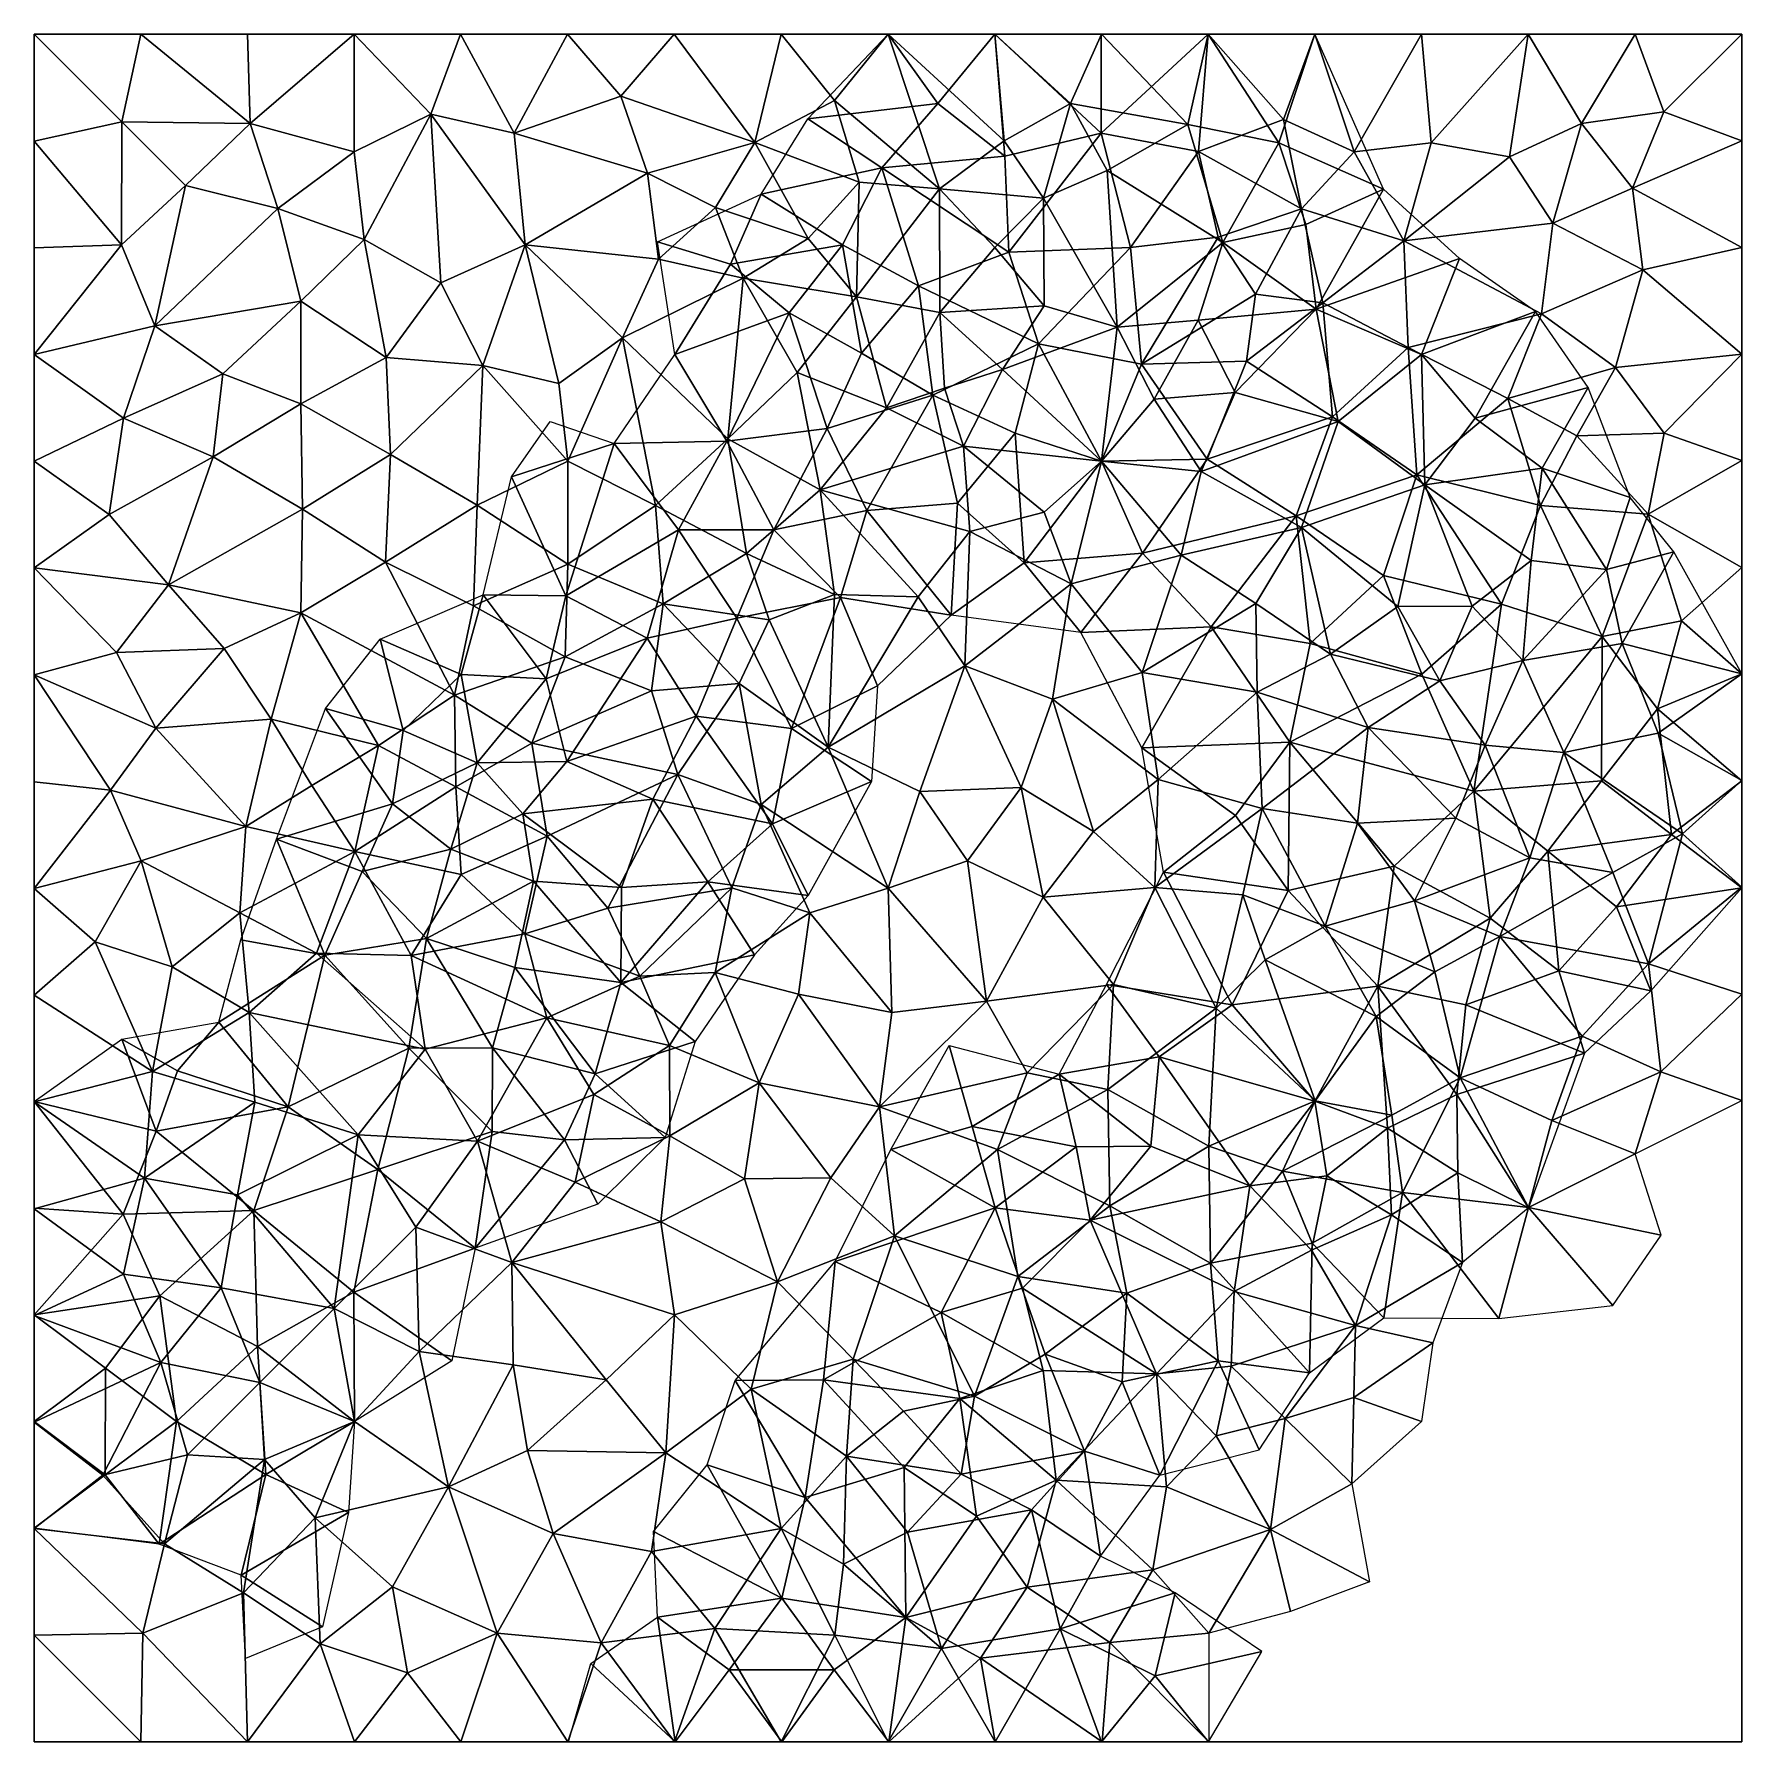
# Model space of a CAD drawing. Extents: x 0 to 12, y 0 to 12.
import ezdxf

# ---------------------------------------------------------------- set-up
doc = ezdxf.new("R2010")
doc.units = 0
doc.header["$MEASUREMENT"] = 0
doc.layers.add('Faces', color=7, linetype='CONTINUOUS')

msp = doc.modelspace()

# ---------------------------------------------------------------- linework, layer by layer
at = {"layer": 'Faces'}
for points in [[(0, 12, 2.252), (0.5, 12, 2.627), (0, 12, 3.003)], [(0, 11.075, 6.751), (0, 11.537, 6.476), (0, 12, 6.75)], [(0, 12, 1.501), (0.811, 12, 1.911), (0, 12, 2.252)], [(0, 12, 7.501), (0, 11.01, 7.432), (0, 11.075, 6.751)], [(0, 12, 3.003), (0, 11.5, 2.627), (0, 12, 2.252)], [(0, 12, 2.252), (0, 11.5, 1.934), (0, 12, 1.501)], [(0, 12, 6.001), (0, 11.537, 6.476), (0, 11.25, 6.022)], [(0, 12, 7.501), (0, 11.295, 7.873), (0, 11.01, 7.432)], [(0, 12, 7.501), (0.627, 12, 7.875), (0, 12, 8.25)], [(0, 12, 2.252), (0.811, 12, 1.911), (0.5, 12, 2.627)], [(0, 12, 7.501), (0, 11.075, 6.751), (0, 12, 6.75)], [(0, 12, 3.003), (0.751, 12, 3.377), (0, 12, 3.753)], [(0, 11.125, 3.127), (0, 11.5, 2.627), (0, 12, 3.003)], [(0, 12, 0.751), (0, 11.249), (0, 12)], [(0, 12, 0.751), (0, 11.467, 0.953), (0, 11.249)], [(0, 12, 3.003), (0.5, 12, 2.627), (0.751, 12, 3.377)], [(0, 12, 6.75), (0, 11.537, 6.476), (0, 12, 6.001)], [(0, 11.25, 6.022), (0, 10.994, 5.317), (0, 12, 5.251)], [(0, 12, 6.75), (0.758, 12, 7.157), (0, 12, 7.501)], [(0, 11.25, 6.022), (0, 12, 5.251), (0, 12, 6.001)], [(0, 11.5, 2.627), (0, 11.5, 1.934), (0, 12, 2.252)], [(0, 12, 0.751), (0.546, 12, 0.546), (0.634, 12, 1.253)], [(0, 12, 1.501), (0, 11.5, 1.934), (0, 11.173, 1.441)], [(0, 12, 8.25), (0.53, 12, 8.425), (0, 12, 8.998)], [(0, 12, 3.003), (0, 11.452, 3.595), (0, 11.125, 3.127)], [(0, 12, 3.753), (0, 11.452, 3.595), (0, 12, 3.003)], [(0, 12, 6.75), (0.561, 12, 6.614), (0.758, 12, 7.157)], [(0, 12, 5.251), (0.716, 12, 5.731), (0, 12, 6.001)], [(0.751, 12, 3.377), (0.964, 12, 3.888), (0, 12, 3.753)], [(0, 12, 5.251), (0.673, 12, 5.064), (0.716, 12, 5.731)], [(0, 12, 8.998), (0, 11.378, 8.392), (0, 12, 8.25)], [(0, 12, 1.501), (0.634, 12, 1.253), (0.811, 12, 1.911)], [(0, 12, 0.751), (0.634, 12, 1.253), (0, 12, 1.501)], [(0, 12), (0.616, 11.383), (0.75, 12)], [(0, 11.249), (0.616, 11.383), (0, 12)], [(0, 12, 6.001), (0.561, 12, 6.614), (0, 12, 6.75)], [(0, 12, 6.001), (0.716, 12, 5.731), (0.561, 12, 6.614)], [(0.627, 12, 7.875), (0.53, 12, 8.425), (0, 12, 8.25)], [(0, 12, 1.501), (0, 11.467, 0.953), (0, 12, 0.751)], [(0, 11.173, 1.441), (0, 11.467, 0.953), (0, 12, 1.501)], [(0.758, 12, 7.157), (0.627, 12, 7.875), (0, 12, 7.501)], [(0, 11.02, 8.921), (0, 11.378, 8.392), (0, 12, 8.998)], [(0, 12, 8.25), (0, 11.295, 7.873), (0, 12, 7.501)], [(0, 12), (0.546, 12, 0.546), (0, 12, 0.751)], [(0.75, 12), (0.546, 12, 0.546), (0, 12)], [(0, 12, 8.998), (0.53, 12, 8.425), (0.534, 12, 9.22)], [(0, 11.378, 8.392), (0, 11.295, 7.873), (0, 12, 8.25)], [(0.5, 12, 2.627), (0.811, 12, 1.911), (1.125, 12, 2.626)], [(0.751, 12, 3.377), (0.5, 12, 2.627), (1.125, 12, 2.626)], [(1.511, 12, 8.418), (0.53, 12, 8.425), (0.627, 12, 7.875)], [(0.938, 12, 8.806), (0.53, 12, 8.425), (1.511, 12, 8.418)], [(0.534, 12, 9.22), (0.53, 12, 8.425), (0.938, 12, 8.806)], [(1.125, 12, 0.616), (0.546, 12, 0.546), (0.75, 12)], [(0.634, 12, 1.253), (0.546, 12, 0.546), (1.125, 12, 0.616)], [(0.758, 12, 7.157), (0.561, 12, 6.614), (1.096, 12, 6.396)], [(0.561, 12, 6.614), (0.716, 12, 5.731), (1.096, 12, 6.396)], [(0.75, 12), (0.616, 11.383), (1.517, 11.371)], [(1.346, 12, 7.746), (0.627, 12, 7.875), (0.758, 12, 7.157)], [(1.346, 12, 7.746), (1.511, 12, 8.418), (0.627, 12, 7.875)], [(1.313, 12, 1.313), (0.634, 12, 1.253), (1.125, 12, 0.616)], [(0.811, 12, 1.911), (0.634, 12, 1.253), (1.313, 12, 1.313)], [(0.716, 12, 5.731), (0.673, 12, 5.064), (1.314, 12, 5.252)], [(1.314, 12, 5.252), (1.267, 12, 5.857), (0.716, 12, 5.731)], [(0.716, 12, 5.731), (1.267, 12, 5.857), (1.096, 12, 6.396)], [(1.5, 12), (1.125, 12, 0.616), (0.75, 12)], [(0.75, 12), (1.517, 11.371), (1.5, 12)], [(1.125, 12, 2.626), (1.875, 12, 3.001), (0.751, 12, 3.377)], [(0.751, 12, 3.377), (1.875, 12, 3.001), (1.501, 12, 3.751)], [(1.501, 12, 3.751), (0.964, 12, 3.888), (0.751, 12, 3.377)], [(0.758, 12, 7.157), (1.534, 12, 7.013), (1.346, 12, 7.746)], [(1.096, 12, 6.396), (1.534, 12, 7.013), (0.758, 12, 7.157)], [(0.811, 12, 1.911), (1.547, 12, 2.017), (1.125, 12, 2.626)], [(1.313, 12, 1.313), (1.547, 12, 2.017), (0.811, 12, 1.911)], [(0.938, 12, 8.806), (1.511, 12, 8.418), (1.874, 12, 9.008)], [(1.485, 12, 9.622), (0.938, 12, 8.806), (1.874, 12, 9.008)], [(1.096, 12, 6.396), (1.267, 12, 5.857), (1.776, 12, 6.103)], [(1.776, 12, 6.103), (1.534, 12, 7.013), (1.096, 12, 6.396)], [(1.125, 12, 2.626), (1.547, 12, 2.017), (1.875, 12, 3.001)], [(1.5, 12), (1.708, 12, 0.549), (1.125, 12, 0.616)], [(1.125, 12, 0.616), (1.708, 12, 0.549), (1.313, 12, 1.313)], [(1.776, 12, 6.103), (1.267, 12, 5.857), (1.314, 12, 5.252)], [(1.313, 12, 1.313), (2.105, 12, 1.514), (1.547, 12, 2.017)], [(1.313, 12, 1.313), (1.708, 12, 0.549), (2.105, 12, 1.514)], [(1.534, 12, 7.013), (1.919, 12, 7.502), (1.346, 12, 7.746)], [(1.346, 12, 7.746), (1.919, 12, 7.502), (1.511, 12, 8.418)], [(1.874, 12, 9.008), (2.084, 12, 9.81), (1.485, 12, 9.622)], [(2.249, 12), (1.708, 12, 0.549), (1.5, 12)], [(1.5, 12), (1.517, 11.371), (2.249, 12)], [(1.501, 12, 3.751), (2.319, 12, 3.294), (2.299, 12, 3.825)], [(1.875, 12, 3.001), (2.319, 12, 3.294), (1.501, 12, 3.751)], [(1.511, 12, 8.418), (2.477, 12, 8.55), (1.874, 12, 9.008)], [(2.47, 12, 7.792), (2.477, 12, 8.55), (1.511, 12, 8.418)], [(1.511, 12, 8.418), (1.919, 12, 7.502), (2.47, 12, 7.792)], [(2.249, 12), (1.517, 11.371), (2.249, 11.174)], [(2.221, 12, 6.695), (1.534, 12, 7.013), (1.776, 12, 6.103)], [(2.221, 12, 6.695), (1.919, 12, 7.502), (1.534, 12, 7.013)], [(1.875, 12, 3.001), (1.547, 12, 2.017), (2.25, 12, 2.251)], [(1.547, 12, 2.017), (2.105, 12, 1.514), (2.25, 12, 2.251)], [(2.249, 12, 0.777), (1.708, 12, 0.549), (2.249, 12)], [(2.105, 12, 1.514), (1.708, 12, 0.549), (2.249, 12, 0.777)], [(1.776, 12, 6.103), (2.575, 12, 6.187), (2.221, 12, 6.695)], [(1.874, 12, 9.008), (2.477, 12, 8.55), (2.616, 12, 9.475)], [(2.616, 12, 9.475), (2.084, 12, 9.81), (1.874, 12, 9.008)], [(2.25, 12, 2.251), (2.735, 12, 2.963), (1.875, 12, 3.001)], [(2.735, 12, 2.963), (2.319, 12, 3.294), (1.875, 12, 3.001)], [(1.919, 12, 7.502), (2.599, 12, 7.186), (2.47, 12, 7.792)], [(2.221, 12, 6.695), (2.599, 12, 7.186), (1.919, 12, 7.502)], [(2.433, 12, 10.332), (2.084, 12, 9.81), (2.616, 12, 9.475)], [(2.25, 12, 2.251), (2.105, 12, 1.514), (2.913, 12, 1.705)], [(2.913, 12, 1.705), (2.105, 12, 1.514), (2.249, 12, 0.777)], [(2.221, 12, 6.695), (2.575, 12, 6.187), (3.105, 12, 6.829)], [(3.105, 12, 6.829), (2.599, 12, 7.186), (2.221, 12, 6.695)], [(2.249, 12), (2.787, 11.438), (2.997, 12)], [(3.126, 12, 0.873), (2.913, 12, 1.705), (2.249, 12, 0.777)], [(2.249, 12), (2.724, 12, 0.486), (2.249, 12, 0.777)], [(2.249, 11.174), (2.787, 11.438), (2.249, 12)], [(2.249, 12, 0.777), (2.724, 12, 0.486), (3.126, 12, 0.873)], [(2.997, 12), (2.724, 12, 0.486), (2.249, 12)], [(2.25, 12, 2.251), (2.881, 12, 2.342), (2.735, 12, 2.963)], [(2.913, 12, 1.705), (2.881, 12, 2.342), (2.25, 12, 2.251)], [(2.299, 12, 3.825), (2.319, 12, 3.294), (3.09, 12, 3.694)], [(3.09, 12, 3.694), (2.495, 12, 4.323), (2.299, 12, 3.825)], [(3.09, 12, 3.694), (2.319, 12, 3.294), (2.735, 12, 2.963)], [(2.433, 12, 10.332), (3.191, 12, 11.08), (2.433, 12, 11.088)], [(3.189, 12, 10.322), (3.191, 12, 11.08), (2.433, 12, 10.332)], [(2.433, 12, 10.332), (2.616, 12, 9.475), (3.189, 12, 10.322)], [(2.599, 12, 7.186), (3.004, 12, 7.589), (2.47, 12, 7.792)], [(2.47, 12, 7.792), (2.918, 12, 8.166), (2.477, 12, 8.55)], [(3.004, 12, 7.589), (2.918, 12, 8.166), (2.47, 12, 7.792)], [(2.616, 12, 9.475), (2.477, 12, 8.55), (3.189, 12, 8.811)], [(2.477, 12, 8.55), (2.918, 12, 8.166), (3.189, 12, 8.811)], [(3.09, 12, 3.694), (3.265, 12, 4.123), (2.495, 12, 4.323)], [(2.495, 12, 4.323), (3.265, 12, 4.123), (3, 12, 4.502)], [(3.105, 12, 6.829), (3.004, 12, 7.589), (2.599, 12, 7.186)], [(2.616, 12, 9.475), (3.334, 12, 9.516), (3.189, 12, 10.322)], [(3.189, 12, 8.811), (3.334, 12, 9.516), (2.616, 12, 9.475)], [(2.724, 12, 0.486), (3.566, 12, 0.529), (3.126, 12, 0.873)], [(2.997, 12), (3.566, 12, 0.529), (2.724, 12, 0.486)], [(2.735, 12, 2.963), (2.881, 12, 2.342), (3.591, 12, 3.055)], [(3.591, 12, 3.055), (3.09, 12, 3.694), (2.735, 12, 2.963)], [(2.997, 12), (2.787, 11.438), (3.372, 11.305)], [(2.881, 12, 2.342), (3.809, 12, 2.291), (3.591, 12, 3.055)], [(2.881, 12, 2.342), (3.41, 12, 1.923), (3.809, 12, 2.291)], [(2.913, 12, 1.705), (3.41, 12, 1.923), (2.881, 12, 2.342)], [(3.747, 12, 1.499), (2.913, 12, 1.705), (3.126, 12, 0.873)], [(3.747, 12, 1.499), (3.41, 12, 1.923), (2.913, 12, 1.705)], [(3.189, 12, 8.811), (2.918, 12, 8.166), (3.502, 12, 8.238)], [(3.502, 12, 8.238), (2.918, 12, 8.166), (3.004, 12, 7.589)], [(3.747, 12), (3.566, 12, 0.529), (2.997, 12)], [(2.997, 12), (3.372, 11.305), (3.747, 12)], [(3, 12, 4.502), (3.265, 12, 4.123), (3.725, 12, 4.174)], [(3.725, 12, 4.174), (4.048, 12, 4.739), (3, 12, 4.502)], [(3.576, 12, 7.589), (3.004, 12, 7.589), (3.105, 12, 6.829)], [(3.502, 12, 8.238), (3.004, 12, 7.589), (3.576, 12, 7.589)], [(3.591, 12, 3.055), (3.864, 12, 3.59), (3.09, 12, 3.694)], [(3.864, 12, 3.59), (3.265, 12, 4.123), (3.09, 12, 3.694)], [(3.105, 12, 6.829), (4.25, 12, 7.08), (3.576, 12, 7.589)], [(3.851, 12, 6.336), (4.25, 12, 7.08), (3.105, 12, 6.829)], [(3.126, 12, 0.873), (3.566, 12, 0.529), (3.747, 12, 1.499)], [(3.945, 12, 10.209), (3.57, 12, 10.7), (3.189, 12, 10.322)], [(3.502, 12, 8.238), (3.76, 12, 8.945), (3.189, 12, 8.811)], [(3.189, 12, 8.811), (3.76, 12, 8.945), (3.334, 12, 9.516)], [(3.334, 12, 9.516), (3.945, 12, 10.209), (3.189, 12, 10.322)], [(3.189, 12, 10.322), (3.57, 12, 10.7), (3.191, 12, 11.08)], [(3.191, 12, 11.08), (3.57, 12, 10.7), (3.949, 12, 11.08)], [(3.949, 12, 11.08), (3.377, 12, 11.598), (3.191, 12, 11.08)], [(3.725, 12, 4.174), (3.265, 12, 4.123), (3.864, 12, 3.59)], [(3.334, 12, 9.516), (3.76, 12, 8.945), (4.051, 12, 9.455)], [(3.945, 12, 10.209), (3.334, 12, 9.516), (4.051, 12, 9.455)], [(3.372, 11.305), (4.122, 11.565), (3.747, 12)], [(3.809, 12, 2.291), (3.41, 12, 1.923), (3.747, 12, 1.499)], [(4.112, 12, 8.474), (3.76, 12, 8.945), (3.502, 12, 8.238)], [(4.205, 12, 7.813), (3.502, 12, 8.238), (3.576, 12, 7.589)], [(4.112, 12, 8.474), (3.502, 12, 8.238), (4.205, 12, 7.813)], [(3.747, 12, 1.499), (3.566, 12, 0.529), (4.08, 12, 0.749)], [(4.08, 12, 0.749), (3.566, 12, 0.529), (3.747, 12)], [(3.949, 12, 11.08), (3.57, 12, 10.7), (3.945, 12, 10.209)], [(4.25, 12, 7.08), (4.205, 12, 7.813), (3.576, 12, 7.589)], [(3.809, 12, 2.291), (3.985, 12, 2.754), (3.591, 12, 3.055)], [(3.591, 12, 3.055), (3.985, 12, 2.754), (3.864, 12, 3.59)], [(3.725, 12, 4.174), (3.864, 12, 3.59), (4.428, 12, 3.799)], [(4.428, 12, 3.799), (4.048, 12, 4.739), (3.725, 12, 4.174)], [(4.498, 12), (4.08, 12, 0.749), (3.747, 12)], [(3.747, 12), (4.122, 11.565), (4.498, 12)], [(4.08, 12, 0.749), (4.362, 12, 1.506), (3.747, 12, 1.499)], [(3.747, 12, 1.499), (4.362, 12, 1.506), (3.809, 12, 2.291)], [(4.634, 12, 8.629), (3.76, 12, 8.945), (4.112, 12, 8.474)], [(4.051, 12, 9.455), (3.76, 12, 8.945), (4.634, 12, 8.629)], [(4.576, 12, 2.082), (3.985, 12, 2.754), (3.809, 12, 2.291)], [(3.809, 12, 2.291), (4.362, 12, 1.506), (4.576, 12, 2.082)], [(3.851, 12, 6.336), (4.672, 12, 6.612), (4.25, 12, 7.08)], [(3.864, 12, 3.59), (4.447, 12, 2.935), (4.428, 12, 3.799)], [(3.864, 12, 3.59), (3.985, 12, 2.754), (4.447, 12, 2.935)], [(3.945, 12, 10.209), (4.603, 12, 9.712), (4.7, 12, 10.313)], [(4.428, 12, 10.798), (3.945, 12, 10.209), (4.7, 12, 10.313)], [(4.051, 12, 9.455), (4.603, 12, 9.712), (3.945, 12, 10.209)], [(3.949, 12, 11.08), (3.945, 12, 10.209), (4.428, 12, 10.798)], [(3.949, 12, 11.08), (4.428, 12, 10.798), (4.829, 12, 11.184)], [(4.447, 12, 2.935), (3.985, 12, 2.754), (4.576, 12, 2.082)], [(4.681, 12, 4.889), (4.048, 12, 4.739), (4.428, 12, 3.799)], [(4.051, 12, 9.455), (4.634, 12, 8.629), (5.028, 12, 9.005)], [(5.028, 12, 9.005), (4.603, 12, 9.712), (4.051, 12, 9.455)], [(4.822, 12, 1.099), (4.362, 12, 1.506), (4.08, 12, 0.749)], [(4.08, 12, 0.749), (4.623, 12, 0.561), (4.822, 12, 1.099)], [(4.498, 12), (4.623, 12, 0.561), (4.08, 12, 0.749)], [(4.112, 12, 8.474), (4.205, 12, 7.813), (4.634, 12, 8.629)], [(4.498, 12), (4.122, 11.565), (5.064, 11.238)], [(5.082, 12, 8.318), (4.205, 12, 7.813), (4.856, 12, 7.667)], [(4.856, 12, 7.667), (4.205, 12, 7.813), (4.25, 12, 7.08)], [(4.634, 12, 8.629), (4.205, 12, 7.813), (5.082, 12, 8.318)], [(4.25, 12, 7.08), (4.672, 12, 6.612), (5.096, 12, 7.078)], [(4.25, 12, 7.08), (5.096, 12, 7.078), (4.856, 12, 7.667)], [(4.822, 12, 1.099), (4.842, 12, 1.586), (4.362, 12, 1.506)], [(4.362, 12, 1.506), (4.842, 12, 1.586), (4.576, 12, 2.082)], [(5.133, 12, 10.694), (4.428, 12, 10.798), (4.7, 12, 10.313)], [(4.447, 12, 2.935), (5.051, 12, 2.892), (4.428, 12, 3.799)], [(5.451, 12, 3.346), (5.164, 12, 4.079), (4.428, 12, 3.799)], [(4.829, 12, 11.184), (4.428, 12, 10.798), (5.133, 12, 10.694)], [(4.428, 12, 3.799), (5.051, 12, 2.892), (5.451, 12, 3.346)], [(4.428, 12, 3.799), (5.164, 12, 4.079), (4.681, 12, 4.889)], [(4.576, 12, 2.082), (5.051, 12, 2.892), (4.447, 12, 2.935)], [(4.498, 12), (5.064, 11.238), (5.249, 12)], [(5.249, 12), (4.623, 12, 0.561), (4.498, 12)], [(5.201, 12, 1.916), (5.051, 12, 2.892), (4.576, 12, 2.082)], [(4.576, 12, 2.082), (4.842, 12, 1.586), (5.201, 12, 1.916)], [(4.7, 12, 10.313), (4.603, 12, 9.712), (5.211, 12, 9.746)], [(5.211, 12, 9.746), (4.603, 12, 9.712), (5.028, 12, 9.005)], [(4.822, 12, 1.099), (4.623, 12, 0.561), (5.286, 12, 0.647)], [(5.286, 12, 0.647), (4.623, 12, 0.561), (5.249, 12)], [(5.028, 12, 9.005), (4.634, 12, 8.629), (5.082, 12, 8.318)], [(5.096, 12, 7.078), (4.672, 12, 6.612), (5.434, 12, 6.539)], [(5.164, 12, 4.079), (5.364, 12, 4.641), (4.681, 12, 4.889)], [(5.211, 12, 9.746), (5.133, 12, 10.694), (4.7, 12, 10.313)], [(5.444, 12, 1.218), (4.842, 12, 1.586), (4.822, 12, 1.099)], [(5.286, 12, 0.647), (5.444, 12, 1.218), (4.822, 12, 1.099)], [(5.133, 12, 10.694), (5.368, 12, 11.422), (4.829, 12, 11.184)], [(5.201, 12, 1.916), (4.842, 12, 1.586), (5.444, 12, 1.218)], [(4.856, 12, 7.667), (5.096, 12, 7.078), (5.509, 12, 7.562)], [(4.856, 12, 7.667), (5.509, 12, 7.562), (5.082, 12, 8.318)], [(5.028, 12, 9.005), (5.704, 12, 9.232), (5.211, 12, 9.746)], [(5.082, 12, 8.318), (5.704, 12, 9.232), (5.028, 12, 9.005)], [(5.451, 12, 3.346), (5.051, 12, 2.892), (5.503, 12, 2.489)], [(5.503, 12, 2.489), (5.051, 12, 2.892), (5.201, 12, 1.916)], [(5.064, 11.238), (5.624, 11.534), (5.249, 12)], [(5.082, 12, 8.318), (5.509, 12, 7.562), (5.756, 12, 8.175)], [(5.756, 12, 8.175), (5.704, 12, 9.232), (5.082, 12, 8.318)], [(5.98, 12, 7.099), (5.096, 12, 7.078), (5.434, 12, 6.539)], [(5.509, 12, 7.562), (5.096, 12, 7.078), (5.98, 12, 7.099)], [(5.952, 12, 9.931), (5.133, 12, 10.694), (5.211, 12, 9.746)], [(5.666, 12, 10.913), (5.133, 12, 10.694), (5.952, 12, 9.931)], [(5.666, 12, 10.913), (5.368, 12, 11.422), (5.133, 12, 10.694)], [(5.896, 12, 4.371), (5.364, 12, 4.641), (5.164, 12, 4.079)], [(5.896, 12, 4.371), (5.164, 12, 4.079), (5.451, 12, 3.346)], [(6.007, 12, 2.221), (5.201, 12, 1.916), (5.807, 12, 1.686)], [(5.503, 12, 2.489), (5.201, 12, 1.916), (6.007, 12, 2.221)], [(5.807, 12, 1.686), (5.201, 12, 1.916), (5.444, 12, 1.218)], [(5.211, 12, 9.746), (5.704, 12, 9.232), (5.952, 12, 9.931)], [(6, 12), (5.286, 12, 0.647), (5.249, 12)], [(5.249, 12), (5.624, 11.534), (6, 12)], [(5.903, 12, 0.843), (5.444, 12, 1.218), (5.286, 12, 0.647)], [(5.903, 12, 0.843), (5.286, 12, 0.647), (6, 12)], [(6.362, 12, 11.229), (5.368, 12, 11.422), (5.666, 12, 10.913)], [(6.001, 12, 12), (5.368, 12, 11.422), (6.362, 12, 11.229)], [(6.001, 12, 12), (6.35, 11.513, 12), (5.437, 11.405, 12)], [(5.807, 12, 1.686), (5.444, 12, 1.218), (5.903, 12, 0.843)], [(5.934, 12, 3.069), (5.451, 12, 3.346), (5.503, 12, 2.489)], [(5.451, 12, 3.346), (6.265, 12, 3.516), (5.896, 12, 4.371)], [(5.451, 12, 3.346), (5.934, 12, 3.069), (6.265, 12, 3.516)], [(5.503, 12, 2.489), (6.007, 12, 2.221), (5.934, 12, 3.069)], [(5.509, 12, 7.562), (6.207, 12, 7.645), (5.756, 12, 8.175)], [(5.98, 12, 7.099), (6.207, 12, 7.645), (5.509, 12, 7.562)], [(6, 12), (5.624, 11.534), (6.361, 10.912)], [(5.666, 12, 10.913), (6.137, 12, 10.517), (6.362, 12, 11.229)], [(5.952, 12, 9.931), (6.137, 12, 10.517), (5.666, 12, 10.913)], [(5.952, 12, 9.931), (5.704, 12, 9.232), (6.377, 12, 9)], [(6.377, 12, 9), (5.704, 12, 9.232), (5.756, 12, 8.175)], [(5.756, 12, 8.175), (6.351, 12, 8.373), (6.377, 12, 9)], [(5.756, 12, 8.175), (6.207, 12, 7.645), (6.351, 12, 8.373)], [(5.903, 12, 0.843), (6.351, 12, 1.167), (5.807, 12, 1.686)], [(6.653, 12, 1.629), (6.007, 12, 2.221), (5.807, 12, 1.686)], [(5.807, 12, 1.686), (6.351, 12, 1.167), (6.653, 12, 1.629)], [(6.265, 12, 3.516), (6.534, 12, 4.495), (5.896, 12, 4.371)], [(6.75, 12, 0.785), (5.903, 12, 0.843), (6, 12)], [(6.75, 12, 0.785), (6.351, 12, 1.167), (5.903, 12, 0.843)], [(6.265, 12, 3.516), (5.934, 12, 3.069), (6.338, 12, 2.687)], [(5.934, 12, 3.069), (6.007, 12, 2.221), (6.338, 12, 2.687)], [(6.687, 12, 9.831), (6.137, 12, 10.517), (5.952, 12, 9.931)], [(6.377, 12, 9), (6.687, 12, 9.831), (5.952, 12, 9.931)], [(6.596, 12, 6.569), (6.63, 12, 7.232), (5.98, 12, 7.099)], [(6.63, 12, 7.232), (6.207, 12, 7.645), (5.98, 12, 7.099)], [(6, 12), (6.75, 12), (6.75, 12, 0.785)], [(6, 12), (6.361, 10.912), (6.816, 11.25)], [(6, 12), (6.816, 11.25), (6.75, 12)], [(6.75, 12, 12), (6.35, 11.513, 12), (6.001, 12, 12)], [(6.001, 12, 12), (6.362, 12, 11.229), (6.75, 12, 12)], [(6.007, 12, 2.221), (6.62, 12, 2.27), (6.338, 12, 2.687)], [(6.653, 12, 1.629), (6.62, 12, 2.27), (6.007, 12, 2.221)], [(6.362, 12, 11.229), (6.137, 12, 10.517), (6.75, 12, 10.57)], [(6.75, 12, 10.57), (6.137, 12, 10.517), (6.687, 12, 9.831)], [(6.747, 12, 7.886), (6.207, 12, 7.645), (6.63, 12, 7.232)], [(6.351, 12, 8.373), (6.207, 12, 7.645), (6.747, 12, 7.886)], [(6.265, 12, 3.516), (6.924, 12, 3.3), (6.947, 12, 3.992)], [(6.947, 12, 3.992), (6.534, 12, 4.495), (6.265, 12, 3.516)], [(6.338, 12, 2.687), (6.924, 12, 3.3), (6.265, 12, 3.516)], [(6.338, 12, 2.687), (6.62, 12, 2.27), (6.894, 12, 2.692)], [(6.338, 12, 2.687), (6.894, 12, 2.692), (6.924, 12, 3.3)], [(6.821, 11.143, 12), (6.35, 11.513, 12), (6.75, 12, 12)], [(6.377, 12, 9), (6.351, 12, 8.373), (7.038, 12, 8.601)], [(6.351, 12, 1.167), (7.053, 12, 1.247), (6.653, 12, 1.629)], [(6.75, 12, 0.785), (7.053, 12, 1.247), (6.351, 12, 1.167)], [(7.038, 12, 8.601), (6.351, 12, 8.373), (6.747, 12, 7.886)], [(7.125, 12, 11.285), (6.362, 12, 11.229), (6.75, 12, 10.57)], [(6.75, 12, 12), (6.362, 12, 11.229), (7.125, 12, 11.285)], [(6.377, 12, 9), (7.038, 12, 8.601), (7.388, 12, 9.589)], [(7.388, 12, 9.589), (6.687, 12, 9.831), (6.377, 12, 9)], [(6.534, 12, 4.495), (7.207, 12, 4.626), (6.728, 12, 5.116)], [(6.947, 12, 3.992), (7.207, 12, 4.626), (6.534, 12, 4.495)], [(7.348, 12, 6.878), (6.63, 12, 7.232), (6.596, 12, 6.569)], [(6.894, 12, 2.692), (6.62, 12, 2.27), (7.116, 12, 2.182)], [(7.116, 12, 2.182), (6.62, 12, 2.27), (6.653, 12, 1.629)], [(7.367, 12, 7.573), (6.63, 12, 7.232), (7.348, 12, 6.878)], [(6.747, 12, 7.886), (6.63, 12, 7.232), (7.367, 12, 7.573)], [(6.653, 12, 1.629), (7.053, 12, 1.247), (7.5, 12, 1.571)], [(7.5, 12, 1.571), (7.116, 12, 2.182), (6.653, 12, 1.629)], [(7.388, 12, 9.589), (7.52, 12, 9.999), (6.687, 12, 9.831)], [(6.687, 12, 9.831), (7.52, 12, 9.999), (6.75, 12, 10.57)], [(6.747, 12, 7.886), (7.367, 12, 7.573), (7.038, 12, 8.601)], [(6.75, 12, 12), (7.498, 11.304, 12), (6.821, 11.143, 12)], [(6.75, 12, 12), (7.125, 12, 11.285), (7.499, 12, 12)], [(6.75, 12), (7.125, 12, 0.393), (6.75, 12, 0.785)], [(7.499, 12, 12), (7.498, 11.304, 12), (6.75, 12, 12)], [(6.75, 12, 10.57), (7.222, 12, 10.778), (7.125, 12, 11.285)], [(6.75, 12), (7.282, 11.512), (7.5, 12)], [(6.816, 11.25), (7.282, 11.512), (6.75, 12)], [(7.5, 12), (7.125, 12, 0.393), (6.75, 12)], [(7.125, 12, 0.393), (7.053, 12, 1.247), (6.75, 12, 0.785)], [(7.596, 12, 10.422), (7.222, 12, 10.778), (6.75, 12, 10.57)], [(6.75, 12, 10.57), (7.52, 12, 9.999), (7.596, 12, 10.422)], [(7.433, 12, 2.83), (6.894, 12, 2.692), (7.116, 12, 2.182)], [(6.924, 12, 3.3), (6.894, 12, 2.692), (7.433, 12, 2.83)], [(7.605, 12, 3.585), (6.924, 12, 3.3), (7.433, 12, 2.83)], [(6.947, 12, 3.992), (6.924, 12, 3.3), (7.605, 12, 3.585)], [(7.605, 12, 3.585), (7.449, 12, 4.067), (6.947, 12, 3.992)], [(6.947, 12, 3.992), (7.449, 12, 4.067), (7.207, 12, 4.626)], [(7.038, 12, 8.601), (8.038, 12, 9.162), (7.388, 12, 9.589)], [(7.79, 12, 8.425), (8.038, 12, 9.162), (7.038, 12, 8.601)], [(7.038, 12, 8.601), (7.753, 12, 7.912), (7.79, 12, 8.425)], [(7.367, 12, 7.573), (7.753, 12, 7.912), (7.038, 12, 8.601)], [(7.5, 12, 1.571), (7.053, 12, 1.247), (7.875, 12, 0.786)], [(7.875, 12, 0.786), (7.053, 12, 1.247), (7.125, 12, 0.393)], [(7.5, 12, 1.571), (7.783, 12, 2.257), (7.116, 12, 2.182)], [(7.116, 12, 2.182), (7.783, 12, 2.257), (7.433, 12, 2.83)], [(7.875, 12, 0.786), (7.125, 12, 0.393), (7.5, 12)], [(7.125, 12, 11.285), (7.762, 12, 11.407), (7.499, 12, 12)], [(7.222, 12, 10.778), (7.762, 12, 11.407), (7.125, 12, 11.285)], [(7.207, 12, 4.626), (8.229, 12, 4.842), (7.849, 12, 5.349)], [(7.899, 12, 4.301), (8.229, 12, 4.842), (7.207, 12, 4.626)], [(7.207, 12, 4.626), (7.449, 12, 4.067), (7.899, 12, 4.301)], [(7.596, 12, 10.422), (7.762, 12, 11.407), (7.222, 12, 10.778)], [(7.5, 12), (7.282, 11.512), (8.107, 11.364)], [(7.348, 12, 6.878), (8.529, 12, 6.907), (8.058, 12, 7.498)], [(8.058, 12, 7.498), (7.367, 12, 7.573), (7.348, 12, 6.878)], [(8.058, 12, 7.498), (7.753, 12, 7.912), (7.367, 12, 7.573)], [(8.038, 12, 9.162), (7.937, 12, 9.895), (7.388, 12, 9.589)], [(7.937, 12, 9.895), (7.52, 12, 9.999), (7.388, 12, 9.589)], [(7.433, 12, 2.83), (8.079, 12, 2.985), (7.605, 12, 3.585)], [(7.783, 12, 2.257), (8.079, 12, 2.985), (7.433, 12, 2.83)], [(7.899, 12, 4.301), (7.449, 12, 4.067), (7.605, 12, 3.585)], [(8.25, 12, 12), (7.498, 11.304, 12), (7.499, 12, 12)], [(8.182, 11.176, 12), (7.498, 11.304, 12), (8.25, 12, 12)], [(7.499, 12, 12), (7.762, 12, 11.407), (8.25, 12, 12)], [(8.25, 12), (7.875, 12, 0.786), (7.5, 12)], [(7.875, 12, 0.786), (8.179, 12, 1.413), (7.5, 12, 1.571)], [(7.5, 12), (8.107, 11.364), (8.25, 12)], [(8.179, 12, 1.413), (7.783, 12, 2.257), (7.5, 12, 1.571)], [(7.596, 12, 10.422), (7.52, 12, 9.999), (7.937, 12, 9.895)], [(7.596, 12, 10.422), (7.937, 12, 9.895), (8.249, 12, 10.979)], [(8.249, 12, 10.979), (7.762, 12, 11.407), (7.596, 12, 10.422)], [(7.605, 12, 3.585), (8.079, 12, 2.985), (8.5, 12, 3.5)], [(7.899, 12, 4.301), (7.605, 12, 3.585), (8.5, 12, 3.5)], [(7.79, 12, 8.425), (7.753, 12, 7.912), (8.62, 12, 8.255)], [(8.62, 12, 8.255), (7.753, 12, 7.912), (8.058, 12, 7.498)], [(8.624, 12, 11.552), (7.762, 12, 11.407), (8.249, 12, 10.979)], [(8.25, 12, 12), (7.762, 12, 11.407), (8.624, 12, 11.552)], [(8.433, 12, 2.422), (7.783, 12, 2.257), (8.179, 12, 1.413)], [(8.433, 12, 2.422), (8.079, 12, 2.985), (7.783, 12, 2.257)], [(8.62, 12, 8.255), (8.038, 12, 9.162), (7.79, 12, 8.425)], [(8.229, 12, 4.842), (8.409, 12, 5.697), (7.849, 12, 5.349)], [(7.875, 12, 0.786), (8.488, 12, 0.876), (8.179, 12, 1.413)], [(8.25, 12), (8.488, 12, 0.876), (7.875, 12, 0.786)], [(8.5, 12, 3.5), (8.789, 12, 4.043), (7.899, 12, 4.301)], [(8.789, 12, 4.043), (8.229, 12, 4.842), (7.899, 12, 4.301)], [(8.548, 12, 9.749), (7.937, 12, 9.895), (8.038, 12, 9.162)], [(7.937, 12, 9.895), (8.867, 12, 10.435), (8.249, 12, 10.979)], [(8.548, 12, 9.749), (8.867, 12, 10.435), (7.937, 12, 9.895)], [(8.529, 12, 6.907), (7.954, 12, 6.256), (8.822, 12, 6.211)], [(7.954, 12, 6.256), (8.409, 12, 5.697), (8.822, 12, 6.211)], [(8.038, 12, 9.162), (8.724, 12, 9.081), (8.548, 12, 9.749)], [(8.62, 12, 8.255), (8.724, 12, 9.081), (8.038, 12, 9.162)], [(8.62, 12, 8.255), (8.058, 12, 7.498), (9.001, 12, 7.498)], [(8.058, 12, 7.498), (8.529, 12, 6.907), (9.001, 12, 7.498)], [(8.831, 12, 2.939), (8.079, 12, 2.985), (8.433, 12, 2.422)], [(8.5, 12, 3.5), (8.079, 12, 2.985), (8.831, 12, 2.939)], [(8.25, 12), (8.107, 11.364), (8.746, 11.236)], [(8.433, 12, 2.422), (8.179, 12, 1.413), (8.875, 12, 1.382)], [(8.179, 12, 1.413), (8.488, 12, 0.876), (8.875, 12, 1.382)], [(8.25, 12, 12), (8.78, 11.4, 12), (8.182, 11.176, 12)], [(9.014, 12, 5.436), (8.229, 12, 4.842), (8.835, 12, 4.657)], [(8.835, 12, 4.657), (8.229, 12, 4.842), (8.789, 12, 4.043)], [(9.014, 12, 5.436), (8.409, 12, 5.697), (8.229, 12, 4.842)], [(9.063, 12, 11.167), (8.624, 12, 11.552), (8.249, 12, 10.979)], [(8.249, 12, 10.979), (8.867, 12, 10.435), (9.063, 12, 11.167)], [(8.25, 12), (8.746, 11.236), (9, 12)], [(8.999, 12, 12), (8.78, 11.4, 12), (8.25, 12, 12)], [(9, 12), (8.488, 12, 0.876), (8.25, 12)], [(8.25, 12, 12), (8.624, 12, 11.552), (8.999, 12, 12)], [(8.822, 12, 6.211), (8.409, 12, 5.697), (9.014, 12, 5.436)], [(8.875, 12, 1.382), (9.109, 12, 2.096), (8.433, 12, 2.422)], [(9.109, 12, 2.096), (8.831, 12, 2.939), (8.433, 12, 2.422)], [(8.875, 12, 1.382), (8.488, 12, 0.876), (9.084, 12, 0.704)], [(9.084, 12, 0.704), (8.488, 12, 0.876), (9, 12)], [(8.5, 12, 3.5), (8.831, 12, 2.939), (9.38, 12, 3.872)], [(9.38, 12, 3.872), (8.789, 12, 4.043), (8.5, 12, 3.5)], [(9.453, 12, 6.779), (8.529, 12, 6.907), (8.822, 12, 6.211)], [(9.001, 12, 7.498), (8.529, 12, 6.907), (9.453, 12, 6.779)], [(8.548, 12, 9.749), (9.027, 12, 9.943), (8.867, 12, 10.435)], [(8.724, 12, 9.081), (9.027, 12, 9.943), (8.548, 12, 9.749)], [(9.001, 12, 7.498), (9.404, 12, 8.052), (8.62, 12, 8.255)], [(8.62, 12, 8.255), (9.404, 12, 8.052), (9.32, 12, 8.733)], [(9.32, 12, 8.733), (8.724, 12, 9.081), (8.62, 12, 8.255)], [(8.999, 12, 12), (8.624, 12, 11.552), (9.063, 12, 11.167)], [(8.724, 12, 9.081), (9.629, 12, 9.155), (9.452, 12, 9.648)], [(9.452, 12, 9.648), (9.027, 12, 9.943), (8.724, 12, 9.081)], [(9.32, 12, 8.733), (9.629, 12, 9.155), (8.724, 12, 9.081)], [(9, 12), (8.746, 11.236), (9.482, 10.911)], [(8.999, 12, 12), (9.276, 11.173, 12), (8.78, 11.4, 12)], [(8.835, 12, 4.657), (8.789, 12, 4.043), (9.38, 12, 3.872)], [(8.822, 12, 6.211), (9.762, 12, 6.105), (9.453, 12, 6.779)], [(9.014, 12, 5.436), (9.762, 12, 6.105), (8.822, 12, 6.211)], [(8.831, 12, 2.939), (9.733, 12, 3.339), (9.38, 12, 3.872)], [(9.458, 12, 2.761), (8.831, 12, 2.939), (9.109, 12, 2.096)], [(9.458, 12, 2.761), (9.733, 12, 3.339), (8.831, 12, 2.939)], [(8.835, 12, 4.657), (9.519, 12, 4.742), (9.014, 12, 5.436)], [(9.38, 12, 3.872), (9.519, 12, 4.742), (8.835, 12, 4.657)], [(9.063, 12, 11.167), (8.867, 12, 10.435), (9.617, 12, 10.542)], [(8.867, 12, 10.435), (9.027, 12, 9.943), (9.617, 12, 10.542)], [(9.573, 12, 1.478), (9.109, 12, 2.096), (8.875, 12, 1.382)], [(9.084, 12, 0.704), (9.573, 12, 1.478), (8.875, 12, 1.382)], [(8.999, 12, 12), (9.573, 12, 11.446), (9.748, 12, 12)], [(9.063, 12, 11.167), (9.573, 12, 11.446), (8.999, 12, 12)], [(9.748, 12, 12), (9.276, 11.173, 12), (8.999, 12, 12)], [(9.453, 12, 6.779), (9.899, 12, 7.578), (9.001, 12, 7.498)], [(9.899, 12, 7.578), (9.404, 12, 8.052), (9.001, 12, 7.498)], [(9.014, 12, 5.436), (9.519, 12, 4.742), (9.809, 12, 5.366)], [(9.809, 12, 5.366), (9.762, 12, 6.105), (9.014, 12, 5.436)], [(9.617, 12, 10.542), (9.027, 12, 9.943), (9.452, 12, 9.648)], [(9.617, 12, 10.542), (9.573, 12, 11.446), (9.063, 12, 11.167)], [(9.786, 12, 0.806), (9.573, 12, 1.478), (9.084, 12, 0.704)], [(9.573, 12, 1.478), (9.678, 12, 2.039), (9.109, 12, 2.096)], [(9.109, 12, 2.096), (9.678, 12, 2.039), (9.458, 12, 2.761)], [(9.818, 11.236, 12), (9.276, 11.173, 12), (9.748, 12, 12)], [(10.142, 12, 9.054), (9.629, 12, 9.155), (9.32, 12, 8.733)], [(10.501, 12, 8.248), (10.142, 12, 9.054), (9.32, 12, 8.733)], [(9.32, 12, 8.733), (9.404, 12, 8.052), (10.501, 12, 8.248)], [(9.733, 12, 3.339), (9.917, 12, 4.032), (9.38, 12, 3.872)], [(9.917, 12, 4.032), (9.519, 12, 4.742), (9.38, 12, 3.872)], [(10.501, 12, 8.248), (9.404, 12, 8.052), (9.899, 12, 7.578)], [(9.452, 12, 9.648), (10.048, 12, 9.957), (9.617, 12, 10.542)], [(9.629, 12, 9.155), (10.048, 12, 9.957), (9.452, 12, 9.648)], [(10.302, 12, 6.772), (9.899, 12, 7.578), (9.453, 12, 6.779)], [(9.453, 12, 6.779), (9.762, 12, 6.105), (10.302, 12, 6.772)], [(10.197, 12, 2.885), (9.733, 12, 3.339), (9.458, 12, 2.761)], [(9.458, 12, 2.761), (9.678, 12, 2.039), (10.197, 12, 2.885)], [(9.809, 12, 5.366), (9.519, 12, 4.742), (10.174, 12, 4.53)], [(10.174, 12, 4.53), (9.519, 12, 4.742), (9.917, 12, 4.032)], [(10.115, 12, 11.237), (9.573, 12, 11.446), (9.617, 12, 10.542)], [(9.573, 12, 1.478), (10.234, 12, 1.173), (10.198, 12, 1.802)], [(9.748, 12, 12), (9.573, 12, 11.446), (10.115, 12, 11.237)], [(10.198, 12, 1.802), (9.678, 12, 2.039), (9.573, 12, 1.478)], [(9.786, 12, 0.806), (10.234, 12, 1.173), (9.573, 12, 1.478)], [(9.617, 12, 10.542), (10.048, 12, 9.957), (10.298, 12, 10.58)], [(9.617, 12, 10.542), (10.298, 12, 10.58), (10.115, 12, 11.237)], [(10.142, 12, 9.054), (10.048, 12, 9.957), (9.629, 12, 9.155)], [(10.429, 12, 2.344), (9.678, 12, 2.039), (10.198, 12, 1.802)], [(10.197, 12, 2.885), (9.678, 12, 2.039), (10.429, 12, 2.344)], [(10.304, 12, 3.627), (9.733, 12, 3.339), (10.197, 12, 2.885)], [(10.304, 12, 3.627), (9.917, 12, 4.032), (9.733, 12, 3.339)], [(9.748, 12, 12), (10.115, 12, 11.237), (10.499, 12, 12)], [(10.499, 12, 12), (9.818, 11.236, 12), (9.748, 12, 12)], [(10.48, 12, 5.92), (9.762, 12, 6.105), (9.809, 12, 5.366)], [(10.302, 12, 6.772), (9.762, 12, 6.105), (10.48, 12, 5.92)], [(10.174, 12, 4.53), (10.417, 12, 5.286), (9.809, 12, 5.366)], [(9.809, 12, 5.366), (10.417, 12, 5.286), (10.48, 12, 5.92)], [(10.499, 12, 12), (10.367, 11.139, 12), (9.818, 11.236, 12)], [(10.302, 12, 6.772), (10.835, 12, 6.909), (9.899, 12, 7.578)], [(9.899, 12, 7.578), (10.835, 12, 6.909), (11.027, 12, 7.426)], [(10.501, 12, 8.248), (9.899, 12, 7.578), (11.027, 12, 7.426)], [(10.174, 12, 4.53), (9.917, 12, 4.032), (10.304, 12, 3.627)], [(10.298, 12, 10.58), (10.048, 12, 9.957), (10.687, 12, 9.749)], [(10.687, 12, 9.749), (10.048, 12, 9.957), (10.142, 12, 9.054)], [(10.115, 12, 11.237), (10.666, 12, 11.438), (10.499, 12, 12)], [(10.115, 12, 11.237), (10.298, 12, 10.58), (10.9, 12, 10.9)], [(10.9, 12, 10.9), (10.666, 12, 11.438), (10.115, 12, 11.237)], [(10.142, 12, 9.054), (10.783, 12, 9.062), (10.687, 12, 9.749)], [(10.501, 12, 8.248), (10.783, 12, 9.062), (10.142, 12, 9.054)], [(11.047, 12, 4.266), (10.174, 12, 4.53), (10.304, 12, 3.627)], [(11.047, 12, 4.266), (10.717, 12, 4.751), (10.174, 12, 4.53)], [(10.717, 12, 4.751), (10.417, 12, 5.286), (10.174, 12, 4.53)], [(10.197, 12, 2.885), (10.429, 12, 2.344), (10.916, 12, 2.676)], [(10.916, 12, 2.676), (10.667, 12, 3.159), (10.197, 12, 2.885)], [(10.197, 12, 2.885), (10.667, 12, 3.159), (10.304, 12, 3.627)], [(10.198, 12, 1.802), (10.234, 12, 1.173), (10.693, 12, 1.526)], [(10.198, 12, 1.802), (10.693, 12, 1.526), (10.429, 12, 2.344)], [(10.298, 12, 10.58), (11.18, 12, 10.253), (10.9, 12, 10.9)], [(10.687, 12, 9.749), (11.18, 12, 10.253), (10.298, 12, 10.58)], [(10.48, 12, 5.92), (10.835, 12, 6.909), (10.302, 12, 6.772)], [(10.304, 12, 3.627), (11.121, 12, 3.46), (11.047, 12, 4.266)], [(10.304, 12, 3.627), (10.667, 12, 3.159), (11.121, 12, 3.46)], [(10.874, 11.373, 12), (10.367, 11.139, 12), (10.499, 12, 12)], [(11.03, 12, 5.247), (10.417, 12, 5.286), (10.717, 12, 4.751)], [(10.48, 12, 5.92), (10.417, 12, 5.286), (11.03, 12, 5.247)], [(10.429, 12, 2.344), (10.693, 12, 1.526), (11.174, 12, 1.826)], [(10.916, 12, 2.676), (10.429, 12, 2.344), (11.174, 12, 1.826)], [(11.03, 12, 5.247), (11.049, 12, 5.951), (10.48, 12, 5.92)], [(10.48, 12, 5.92), (11.049, 12, 5.951), (11.204, 12, 6.5)], [(11.204, 12, 6.5), (10.835, 12, 6.909), (10.48, 12, 5.92)], [(11.25, 12, 12), (10.874, 11.373, 12), (10.499, 12, 12)], [(10.499, 12, 12), (10.666, 12, 11.438), (11.25, 12, 12)], [(10.501, 12, 8.248), (11.395, 12, 7.977), (11.25, 12, 8.623)], [(11.027, 12, 7.426), (11.395, 12, 7.977), (10.501, 12, 8.248)], [(11.25, 12, 8.623), (10.783, 12, 9.062), (10.501, 12, 8.248)], [(11.454, 12, 11.454), (10.666, 12, 11.438), (10.9, 12, 10.9)], [(11.25, 12, 12), (10.666, 12, 11.438), (11.454, 12, 11.454)], [(11.121, 12, 3.46), (10.667, 12, 3.159), (10.916, 12, 2.676)], [(10.687, 12, 9.749), (10.783, 12, 9.062), (11.343, 12, 9.374)], [(10.687, 12, 9.749), (11.502, 12, 9.858), (11.18, 12, 10.253)], [(11.343, 12, 9.374), (11.502, 12, 9.858), (10.687, 12, 9.749)], [(11.03, 12, 5.247), (10.717, 12, 4.751), (11.431, 12, 4.764)], [(11.431, 12, 4.764), (10.717, 12, 4.751), (11.047, 12, 4.266)], [(11.343, 12, 9.374), (10.783, 12, 9.062), (11.25, 12, 8.623)], [(11.204, 12, 6.5), (11.475, 12, 7.032), (10.835, 12, 6.909)], [(10.835, 12, 6.909), (11.475, 12, 7.032), (11.027, 12, 7.426)], [(11.25, 12, 12), (11.452, 11.453, 12), (10.874, 11.373, 12)], [(10.9, 12, 10.9), (11.18, 12, 10.253), (11.514, 12, 10.874)], [(11.514, 12, 10.874), (11.454, 12, 11.454), (10.9, 12, 10.9)], [(10.916, 12, 2.676), (11.522, 12, 2.624), (11.121, 12, 3.46)], [(11.174, 12, 1.826), (11.522, 12, 2.624), (10.916, 12, 2.676)], [(11.027, 12, 7.426), (11.475, 12, 7.032), (11.395, 12, 7.977)], [(11.431, 12, 4.764), (11.515, 12, 5.621), (11.03, 12, 5.247)], [(11.515, 12, 5.621), (11.049, 12, 5.951), (11.03, 12, 5.247)], [(11.047, 12, 4.266), (11.121, 12, 3.46), (11.586, 12, 4.122)], [(11.586, 12, 4.122), (11.431, 12, 4.764), (11.047, 12, 4.266)], [(11.049, 12, 5.951), (11.519, 12, 6.117), (11.204, 12, 6.5)], [(11.515, 12, 5.621), (11.519, 12, 6.117), (11.049, 12, 5.951)], [(11.121, 12, 3.46), (11.522, 12, 2.624), (12, 12, 2.999)], [(11.586, 12, 4.122), (11.121, 12, 3.46), (12, 12, 3.747)], [(12, 12, 3.747), (11.121, 12, 3.46), (12, 12, 2.999)], [(11.514, 12, 10.874), (11.18, 12, 10.253), (12, 12, 10.498)], [(11.18, 12, 10.253), (11.502, 12, 9.858), (12, 12, 10.498)], [(12, 12, 6.747), (11.475, 12, 7.032), (11.204, 12, 6.5)], [(11.204, 12, 6.5), (11.519, 12, 6.117), (12, 12, 6.747)], [(12, 12, 8.999), (11.25, 12, 8.623), (12, 12, 8.248)], [(12, 12, 8.999), (11.343, 12, 9.374), (11.25, 12, 8.623)], [(11.25, 12, 8.623), (11.395, 12, 7.977), (12, 12, 8.248)], [(12, 12, 12), (11.452, 11.453, 12), (11.25, 12, 12)], [(11.25, 12, 12), (11.454, 12, 11.454), (12, 12, 12)], [(12, 12, 9.748), (11.343, 12, 9.374), (12, 12, 8.999)], [(12, 12, 9.748), (11.502, 12, 9.858), (11.343, 12, 9.374)], [(12, 12, 8.248), (11.395, 12, 7.977), (12, 12, 7.497)], [(11.395, 12, 7.977), (11.475, 12, 7.032), (12, 12, 7.497)], [(12, 12, 5.246), (11.431, 12, 4.764), (12, 12, 4.497)], [(12, 12, 4.497), (11.431, 12, 4.764), (11.586, 12, 4.122)], [(12, 12, 5.246), (11.515, 12, 5.621), (11.431, 12, 4.764)], [(12, 11.251, 12), (11.452, 11.453, 12), (12, 12, 12)], [(12, 12, 11.249), (11.454, 12, 11.454), (11.514, 12, 10.874)], [(12, 12, 12), (11.454, 12, 11.454), (12, 12, 11.249)], [(12, 12, 7.497), (11.475, 12, 7.032), (12, 12, 6.747)], [(12, 12, 10.498), (11.502, 12, 9.858), (12, 12, 9.748)], [(12, 12, 11.249), (11.514, 12, 10.874), (12, 12, 10.498)], [(12, 12, 5.996), (11.515, 12, 5.621), (12, 12, 5.246)], [(12, 12, 5.996), (11.519, 12, 6.117), (11.515, 12, 5.621)], [(12, 12, 6.747), (11.519, 12, 6.117), (12, 12, 5.996)], [(12, 12, 4.497), (11.586, 12, 4.122), (12, 12, 3.747)], [(12, 11.25, 7.872), (12, 11.343, 8.623), (12, 12, 8.248)], [(12, 12, 5.996), (12, 11.482, 5.646), (12, 11.107, 6.146)], [(12, 12, 10.498), (12, 11.514, 10.874), (12, 12, 11.249)], [(12, 12, 7.497), (12, 11.25, 7.872), (12, 12, 8.248)], [(12, 12, 3.747), (12, 11.521, 4.122), (12, 12, 4.497)], [(12, 11.521, 4.122), (12, 11.188, 4.651), (12, 12, 4.497)], [(12, 12, 5.246), (12, 11.188, 4.651), (12, 11, 5.247)], [(12, 12, 4.497), (12, 11.188, 4.651), (12, 12, 5.246)], [(12, 12, 8.248), (12, 11.343, 8.623), (12, 12, 8.999)], [(12, 12, 5.246), (12, 11.482, 5.646), (12, 12, 5.996)], [(12, 11, 5.247), (12, 11.482, 5.646), (12, 12, 5.246)], [(12, 12, 3.747), (12, 11.245, 3.598), (12, 11.521, 4.122)], [(12, 12, 2.999), (12, 11.245, 3.598), (12, 12, 3.747)], [(12, 12, 6.747), (12, 11.487, 6.546), (12, 11.179, 7.003)], [(12, 11.343, 8.623), (12, 11.458, 9.28), (12, 12, 8.999)], [(12, 12, 9.748), (12, 11.458, 9.28), (12, 11.338, 9.878)], [(12, 12, 7.497), (12, 11.179, 7.003), (12, 11.25, 7.872)], [(12, 12, 6.747), (12, 11.179, 7.003), (12, 12, 7.497)], [(12, 12, 10.498), (12, 11.188, 10.438), (12, 11.514, 10.874)], [(12, 12, 5.996), (12, 11.487, 6.546), (12, 12, 6.747)], [(12, 12, 12), (12, 11.454, 11.454), (12, 11.251, 12)], [(12, 12, 11.249), (12, 11.454, 11.454), (12, 12, 12)], [(12, 11.514, 10.874), (12, 11.454, 11.454), (12, 12, 11.249)], [(12, 12, 8.999), (12, 11.458, 9.28), (12, 12, 9.748)], [(12, 11.107, 6.146), (12, 11.487, 6.546), (12, 12, 5.996)], [(12, 12, 9.748), (12, 11.338, 9.878), (12, 12, 10.498)], [(12, 11.338, 9.878), (12, 11.188, 10.438), (12, 12, 10.498)], [(0, 11.25, 6.022), (0, 11.537, 6.476), (0, 11.075, 6.751)], [(4.311, 11.022), (4.122, 11.565), (3.372, 11.305)], [(5.064, 11.238), (4.122, 11.565), (4.311, 11.022)], [(5.797, 10.961), (5.624, 11.534), (5.064, 11.238)], [(6.361, 10.912), (5.624, 11.534), (5.797, 10.961)], [(12, 10.914, 4.09), (12, 11.188, 4.651), (12, 11.521, 4.122)], [(12, 11.521, 4.122), (12, 11.245, 3.598), (12, 10.914, 4.09)], [(0, 11.5, 2.627), (0, 10.781, 2.73), (0, 11, 2.252)], [(0, 11, 2.252), (0, 11.5, 1.934), (0, 11.5, 2.627)], [(0, 11.173, 1.441), (0, 11.5, 1.934), (0, 11, 2.252)], [(0, 11.125, 3.127), (0, 10.781, 2.73), (0, 11.5, 2.627)], [(0, 10.954, 0.707), (0, 11.467, 0.953), (0, 11.173, 1.441)], [(0, 11.249), (0, 11.467, 0.953), (0, 10.954, 0.707)], [(2.249, 11.174), (2.318, 10.558), (2.787, 11.438)], [(2.787, 11.438), (2.318, 10.558), (2.858, 10.252)], [(2.787, 11.438), (2.858, 10.252), (3.451, 10.519)], [(3.372, 11.305), (2.787, 11.438), (3.451, 10.519)], [(5.109, 10.875, 12), (5.437, 11.405, 12), (5.957, 11.061, 12)], [(5.437, 11.405, 12), (6.35, 11.513, 12), (5.957, 11.061, 12)], [(5.957, 11.061, 12), (6.35, 11.513, 12), (6.821, 11.143, 12)], [(6.816, 11.25), (7.092, 10.848), (7.282, 11.512)], [(7.282, 11.512), (7.092, 10.848), (7.54, 11.043)], [(8.107, 11.364), (7.282, 11.512), (7.54, 11.043)], [(11.452, 11.453, 12), (11.231, 10.918, 12), (10.874, 11.373, 12)], [(12, 11.251, 12), (11.231, 10.918, 12), (11.452, 11.453, 12)], [(12, 11.514, 10.874), (12, 11.188, 10.438), (12, 10.901, 10.9)], [(12, 10.901, 10.9), (12, 11.454, 11.454), (12, 11.514, 10.874)], [(12, 11.179, 7.003), (12, 11.487, 6.546), (12, 11.107, 6.146)], [(12, 11.107, 6.146), (12, 11.482, 5.646), (12, 11, 5.247)], [(12, 10.76, 8.8), (12, 11.458, 9.28), (12, 11.343, 8.623)], [(12, 11.338, 9.878), (12, 11.458, 9.28), (12, 10.861, 9.402)], [(12, 10.861, 9.402), (12, 11.458, 9.28), (12, 10.76, 8.8)], [(12, 11.251, 12), (12, 11.454, 11.454), (12, 10.665, 11.437)], [(12, 10.665, 11.437), (12, 11.454, 11.454), (12, 10.901, 10.9)], [(0, 11.249), (0.613, 10.519), (0.616, 11.383)], [(0, 10.816, 8.089), (0, 11.295, 7.873), (0, 11.378, 8.392)], [(0, 10.816, 8.089), (0, 11.378, 8.392), (0, 11.02, 8.921)], [(0, 11.01, 7.432), (0, 11.295, 7.873), (0, 10.816, 8.089)], [(0.616, 11.383), (0.613, 10.519), (1.063, 10.937)], [(1.517, 11.371), (0.616, 11.383), (1.063, 10.937)], [(1.712, 10.774), (1.517, 11.371), (1.063, 10.937)], [(2.249, 11.174), (1.517, 11.371), (1.712, 10.774)], [(4.311, 11.022), (3.372, 11.305), (3.451, 10.519)], [(6.821, 11.143, 12), (7.498, 11.304, 12), (6.849, 10.467, 12)], [(6.849, 10.467, 12), (7.498, 11.304, 12), (7.705, 10.5, 12)], [(7.705, 10.5, 12), (7.498, 11.304, 12), (8.182, 11.176, 12)], [(8.352, 10.535), (8.107, 11.364), (7.54, 11.043)], [(8.746, 11.236), (8.107, 11.364), (8.352, 10.535)], [(8.182, 11.176, 12), (8.78, 11.4, 12), (8.905, 10.773, 12)], [(8.78, 11.4, 12), (9.276, 11.173, 12), (8.905, 10.773, 12)], [(10.671, 10.671, 12), (10.367, 11.139, 12), (10.874, 11.373, 12)], [(10.874, 11.373, 12), (11.231, 10.918, 12), (10.671, 10.671, 12)], [(12, 10.501, 8.248), (12, 11.343, 8.623), (12, 11.25, 7.872)], [(12, 10.501, 8.248), (12, 10.76, 8.8), (12, 11.343, 8.623)], [(12, 10.723, 10.155), (12, 11.188, 10.438), (12, 11.338, 9.878)], [(12, 10.723, 10.155), (12, 11.338, 9.878), (12, 10.861, 9.402)], [(0, 11.075, 6.751), (0, 10.65, 5.919), (0, 11.25, 6.022)], [(0, 11.25, 6.022), (0, 10.65, 5.919), (0, 10.994, 5.317)], [(0, 11.249), (0, 10.954, 0.707), (0, 10.498)], [(0, 10.498), (0.613, 10.519), (0, 11.249)], [(0, 11.173, 1.441), (0, 10.375, 1.918), (0, 10.376, 1.209)], [(0, 10.376, 1.209), (0, 10.954, 0.707), (0, 11.173, 1.441)], [(0, 11, 2.252), (0, 10.375, 1.918), (0, 11.173, 1.441)], [(1.712, 10.774), (2.318, 10.558), (2.249, 11.174)], [(4.311, 11.022), (4.787, 10.783), (5.064, 11.238)], [(4.787, 10.783), (5.438, 10.565), (5.064, 11.238)], [(5.064, 11.238), (5.438, 10.565), (5.797, 10.961)], [(6.361, 10.912), (7.092, 10.848), (6.816, 11.25)], [(8.182, 11.176, 12), (8.32, 10.573, 12), (7.705, 10.5, 12)], [(8.905, 10.773, 12), (8.32, 10.573, 12), (8.182, 11.176, 12)], [(8.352, 10.535), (8.937, 10.663), (8.746, 11.236)], [(8.746, 11.236), (8.937, 10.663), (9.482, 10.911)], [(9.276, 11.173, 12), (9.624, 10.548, 12), (8.905, 10.773, 12)], [(9.818, 11.236, 12), (9.624, 10.548, 12), (9.276, 11.173, 12)], [(9.818, 11.236, 12), (10.367, 11.139, 12), (9.624, 10.548, 12)], [(12, 10.501, 12), (11.231, 10.918, 12), (12, 11.251, 12)], [(12, 11.251, 12), (12, 10.665, 11.437), (12, 10.501, 12)], [(12, 11.25, 7.872), (12, 10.649, 7.484), (12, 10.501, 8.248)], [(12, 11.179, 7.003), (12, 10.649, 7.484), (12, 11.25, 7.872)], [(12, 10.914, 4.09), (12, 10.27, 4.607), (12, 11.188, 4.651)], [(12, 11.188, 4.651), (12, 10.27, 4.607), (12, 11, 5.247)], [(12, 10.901, 10.9), (12, 11.188, 10.438), (12, 10.723, 10.155)], [(12, 10.379, 6.686), (12, 11.179, 7.003), (12, 11.107, 6.146)], [(12, 10.379, 6.686), (12, 10.649, 7.484), (12, 11.179, 7.003)], [(0, 10.291, 2.919), (0, 10.781, 2.73), (0, 11.125, 3.127)], [(0, 11.075, 6.751), (0, 10.429, 6.656), (0, 10.65, 5.919)], [(0, 10.338, 7.302), (0, 10.429, 6.656), (0, 11.075, 6.751)], [(0, 11.075, 6.751), (0, 11.01, 7.432), (0, 10.338, 7.302)], [(5.957, 11.061, 12), (5.68, 10.52, 12), (5.109, 10.875, 12)], [(6.215, 10.232, 12), (5.68, 10.52, 12), (5.957, 11.061, 12)], [(6.821, 11.143, 12), (6.849, 10.467, 12), (5.957, 11.061, 12)], [(5.957, 11.061, 12), (6.849, 10.467, 12), (6.215, 10.232, 12)], [(7.54, 11.043), (7.092, 10.848), (7.611, 9.942)], [(7.54, 11.043), (7.611, 9.942), (8.352, 10.535)], [(9.624, 10.548, 12), (10.367, 11.139, 12), (10.671, 10.671, 12)], [(12, 11, 5.247), (12, 10.376, 5.568), (12, 11.107, 6.146)], [(12, 11.107, 6.146), (12, 10.376, 5.568), (12, 10.379, 6.686)], [(0, 11.02, 8.921), (0, 10.256, 8.552), (0, 10.816, 8.089)], [(0, 10.242, 9.279), (0, 10.256, 8.552), (0, 11.02, 8.921)], [(0, 10.338, 7.302), (0, 11.01, 7.432), (0, 10.816, 8.089)], [(0, 11, 2.252), (0, 10.781, 2.73), (0, 10.375, 1.918)], [(0, 10.994, 5.317), (0, 10.65, 5.919), (0, 10.288, 5.429)], [(0, 10.954, 0.707), (0, 10.124, 0.573), (0, 10.498)], [(0, 10.376, 1.209), (0, 10.124, 0.573), (0, 10.954, 0.707)], [(0.613, 10.519), (0.848, 9.951), (1.063, 10.937)], [(0.848, 9.951), (1.712, 10.774), (1.063, 10.937)], [(3.451, 10.519), (4.388, 10.418), (4.311, 11.022)], [(4.388, 10.418), (4.787, 10.783), (4.311, 11.022)], [(5.797, 10.961), (5.438, 10.565), (5.779, 10.153)], [(5.797, 10.961), (5.779, 10.153), (6.361, 10.912)], [(12, 10.27, 4.607), (12, 10.376, 5.568), (12, 11, 5.247)], [(0, 10.816, 8.089), (0, 9.811, 7.776), (0, 10.338, 7.302)], [(0, 10.816, 8.089), (0, 10.256, 8.552), (0, 9.811, 7.776)], [(5.109, 10.875, 12), (4.894, 10.384, 12), (4.381, 10.541, 12)], [(5.109, 10.875, 12), (5.68, 10.52, 12), (4.894, 10.384, 12)], [(5.779, 10.153), (6.365, 10.045), (6.361, 10.912)], [(6.361, 10.912), (6.365, 10.045), (6.75, 10.5)], [(6.75, 10.5), (7.092, 10.848), (6.361, 10.912)], [(6.75, 10.5), (7.097, 10.092), (7.092, 10.848)], [(7.092, 10.848), (7.097, 10.092), (7.611, 9.942)], [(9.482, 10.911), (8.937, 10.663), (9.009, 10.068)], [(9.482, 10.911), (9.009, 10.068), (10.015, 10.423)], [(10.671, 10.671, 12), (11.231, 10.918, 12), (11.305, 10.345, 12)], [(11.305, 10.345, 12), (11.231, 10.918, 12), (12, 10.501, 12)], [(12, 10.115, 11.237), (12, 10.665, 11.437), (12, 10.901, 10.9)], [(12, 10.901, 10.9), (12, 9.807, 10.756), (12, 10.115, 11.237)], [(12, 10.723, 10.155), (12, 9.807, 10.756), (12, 10.901, 10.9)], [(12, 10.76, 8.8), (12, 10.436, 9.164), (12, 10.861, 9.402)], [(12, 10.861, 9.402), (12, 10.436, 9.164), (12, 10.723, 10.155)], [(0, 10.375, 1.918), (0, 10.781, 2.73), (0, 10.291, 2.919)], [(1.875, 10.124), (1.712, 10.774), (0.848, 9.951)], [(1.875, 10.124), (2.318, 10.558), (1.712, 10.774)], [(4.982, 10.286), (4.787, 10.783), (4.388, 10.418)], [(4.982, 10.286), (5.438, 10.565), (4.787, 10.783)], [(8.905, 10.773, 12), (8.582, 10.174, 12), (8.32, 10.573, 12)], [(9.055, 10.113, 12), (8.582, 10.174, 12), (8.905, 10.773, 12)], [(8.905, 10.773, 12), (9.624, 10.548, 12), (9.055, 10.113, 12)], [(12, 10.047, 8.688), (12, 10.436, 9.164), (12, 10.76, 8.8)], [(12, 10.501, 8.248), (12, 10.047, 8.688), (12, 10.76, 8.8)], [(12, 9.959, 10.207), (12, 10.723, 10.155), (12, 9.973, 9.315)], [(12, 9.959, 10.207), (12, 9.807, 10.756), (12, 10.723, 10.155)], [(12, 10.723, 10.155), (12, 10.436, 9.164), (12, 9.973, 9.315)], [(0, 10.288, 5.429), (0, 10.65, 5.919), (0, 10.071, 6.11)], [(0, 10.65, 5.919), (0, 10.429, 6.656), (0, 10.071, 6.11)], [(5.779, 10.153), (5.438, 10.565), (4.982, 10.286)], [(7.705, 10.5, 12), (8.32, 10.573, 12), (7.781, 9.682, 12)], [(8.32, 10.573, 12), (8.582, 10.174, 12), (7.781, 9.682, 12)], [(9.009, 10.068), (8.937, 10.663), (8.352, 10.535)], [(10.671, 10.671, 12), (10.592, 10.035, 12), (9.624, 10.548, 12)], [(11.305, 10.345, 12), (10.592, 10.035, 12), (10.671, 10.671, 12)], [(12, 10.501, 12), (12, 10.665, 11.437), (12, 10.115, 11.237)], [(12, 10.501, 8.248), (12, 10.649, 7.484), (12, 9.934, 7.506)], [(12, 9.934, 7.506), (12, 10.649, 7.484), (12, 10.379, 6.686)], [(0, 9.749), (0.613, 10.519), (0, 10.498)], [(0.848, 9.951), (0.613, 10.519), (0, 9.749)], [(0, 10.498), (0, 10.124, 0.573), (0, 9.749)], [(2.473, 9.727), (2.318, 10.558), (1.875, 10.124)], [(2.858, 10.252), (2.318, 10.558), (2.473, 9.727)], [(3.451, 10.519), (2.858, 10.252), (3.152, 9.671)], [(3.152, 9.671), (3.687, 9.546), (3.451, 10.519)], [(3.451, 10.519), (3.687, 9.546), (4.135, 9.865)], [(4.135, 9.865), (4.388, 10.418), (3.451, 10.519)], [(4.381, 10.541, 12), (4.894, 10.384, 12), (4.501, 9.749, 12)], [(4.894, 10.384, 12), (5.68, 10.52, 12), (5.306, 10.042, 12)], [(5.306, 10.042, 12), (5.68, 10.52, 12), (5.814, 9.759, 12)], [(5.814, 9.759, 12), (5.68, 10.52, 12), (6.215, 10.232, 12)], [(6.215, 10.232, 12), (6.849, 10.467, 12), (7.058, 9.825, 12)], [(6.75, 10.5), (6.365, 10.045), (7.097, 10.092)], [(7.058, 9.825, 12), (6.849, 10.467, 12), (7.705, 10.5, 12)], [(7.705, 10.5, 12), (7.781, 9.682, 12), (7.058, 9.825, 12)], [(7.611, 9.942), (8.18, 9.99), (8.352, 10.535)], [(8.352, 10.535), (8.18, 9.99), (9.009, 10.068)], [(9.055, 10.113, 12), (9.624, 10.548, 12), (9.655, 9.798, 12)], [(9.624, 10.548, 12), (10.592, 10.035, 12), (9.655, 9.798, 12)], [(11.305, 10.345, 12), (12, 10.501, 12), (12, 9.752, 12)], [(12, 9.934, 7.506), (12, 9.46, 8.455), (12, 10.501, 8.248)], [(12, 10.501, 12), (12, 10.115, 11.237), (12, 9.752, 12)], [(12, 9.46, 8.455), (12, 10.047, 8.688), (12, 10.501, 8.248)], [(0, 10.429, 6.656), (0, 9.849, 6.771), (0, 10.071, 6.11)], [(0, 10.338, 7.302), (0, 9.849, 6.771), (0, 10.429, 6.656)], [(0, 10.375, 1.918), (0, 9.707, 1.516), (0, 10.376, 1.209)], [(0, 10.376, 1.209), (0, 9.707, 1.516), (0, 10.124, 0.573)], [(0, 9.75, 2.251), (0, 10.375, 1.918), (0, 10.291, 2.919)], [(0, 9.75, 2.251), (0, 9.707, 1.516), (0, 10.375, 1.918)], [(0, 10.338, 7.302), (0, 9.811, 7.776), (0, 9.425, 7.182)], [(0, 9.425, 7.182), (0, 9.849, 6.771), (0, 10.338, 7.302)], [(4.982, 10.286), (4.388, 10.418), (4.135, 9.865)], [(4.501, 9.749, 12), (4.894, 10.384, 12), (5.306, 10.042, 12)], [(10.015, 10.423), (9.009, 10.068), (9.749, 9.75)], [(9.749, 9.75), (10.549, 10.051), (10.015, 10.423)], [(11.111, 9.658, 12), (10.592, 10.035, 12), (11.305, 10.345, 12)], [(11.111, 9.658, 12), (11.305, 10.345, 12), (12, 9.752, 12)], [(12, 9.973, 9.315), (12, 10.436, 9.164), (12, 10.047, 8.688)], [(12, 10.379, 6.686), (12, 9.63, 6.81), (12, 9.934, 7.506)], [(12, 9.869, 6.053), (12, 9.63, 6.81), (12, 10.379, 6.686)], [(12, 10.379, 6.686), (12, 10.376, 5.568), (12, 9.869, 6.053)], [(12, 9.869, 6.053), (12, 10.376, 5.568), (12, 9.751, 5.25)], [(12, 9.751, 5.25), (12, 10.376, 5.568), (12, 10.27, 4.607)], [(0, 10.291, 2.919), (0, 9.743, 2.969), (0, 9.75, 2.251)], [(0, 10.071, 6.11), (0, 9.912, 5.684), (0, 10.288, 5.429)], [(0, 10.242, 9.279), (0, 9.841, 8.817), (0, 10.256, 8.552)], [(0, 9.811, 7.776), (0, 10.256, 8.552), (0, 9.539, 8.43)], [(0, 10.256, 8.552), (0, 9.841, 8.817), (0, 9.539, 8.43)], [(0, 9.504, 9.174), (0, 9.841, 8.817), (0, 10.242, 9.279)], [(3.152, 9.671), (2.858, 10.252), (2.473, 9.727)], [(4.982, 10.286), (4.135, 9.865), (4.875, 9.156)], [(4.875, 9.156), (5.362, 9.622), (4.982, 10.286)], [(4.982, 10.286), (5.362, 9.622), (5.779, 10.153)], [(6.315, 9.462, 12), (5.814, 9.759, 12), (6.215, 10.232, 12)], [(7.058, 9.825, 12), (6.315, 9.462, 12), (6.215, 10.232, 12)], [(0, 10.124, 0.573), (0, 9.406, 0.633), (0, 9.749)], [(0, 9.707, 1.516), (0, 9.406, 0.633), (0, 10.124, 0.573)], [(0.848, 9.951), (1.327, 9.612), (1.875, 10.124)], [(1.875, 10.124), (1.327, 9.612), (1.875, 9.402)], [(1.875, 9.402), (2.473, 9.727), (1.875, 10.124)], [(5.779, 10.153), (5.362, 9.622), (5.99, 9.373)], [(5.99, 9.373), (6.365, 10.045), (5.779, 10.153)], [(7.097, 10.092), (6.365, 10.045), (6.805, 9.643)], [(7.611, 9.942), (7.097, 10.092), (6.805, 9.643)], [(7.781, 9.682, 12), (8.582, 10.174, 12), (8.519, 9.701, 12)], [(8.519, 9.701, 12), (8.582, 10.174, 12), (9.055, 10.113, 12)], [(8.519, 9.701, 12), (9.055, 10.113, 12), (9.124, 9.312, 12)], [(9.124, 9.312, 12), (9.055, 10.113, 12), (9.655, 9.798, 12)], [(12, 9.292, 11.002), (12, 9.378, 11.568), (12, 10.115, 11.237)], [(12, 10.115, 11.237), (12, 9.807, 10.756), (12, 9.292, 11.002)], [(12, 10.115, 11.237), (12, 9.378, 11.568), (12, 9.752, 12)], [(0, 9.486, 5.843), (0, 9.912, 5.684), (0, 10.071, 6.11)], [(0, 9.374, 6.42), (0, 9.486, 5.843), (0, 10.071, 6.11)], [(0, 10.071, 6.11), (0, 9.849, 6.771), (0, 9.374, 6.42)], [(5.306, 10.042, 12), (4.868, 9.141, 12), (4.501, 9.749, 12)], [(5.573, 9.229, 12), (4.868, 9.141, 12), (5.306, 10.042, 12)], [(5.306, 10.042, 12), (5.814, 9.759, 12), (5.573, 9.229, 12)], [(5.99, 9.373), (6.396, 9.513), (6.365, 10.045)], [(6.365, 10.045), (6.396, 9.513), (6.805, 9.643)], [(7.871, 9.434), (8.18, 9.99), (7.611, 9.942)], [(8.44, 9.482), (8.18, 9.99), (7.871, 9.434)], [(9.009, 10.068), (8.18, 9.99), (8.44, 9.482)], [(9.164, 9.277), (9.009, 10.068), (8.44, 9.482)], [(9.749, 9.75), (9.009, 10.068), (9.164, 9.277)], [(9.655, 9.798, 12), (10.592, 10.035, 12), (10.355, 9.44, 12)], [(9.749, 9.75), (10.127, 9.301), (10.549, 10.051)], [(10.549, 10.051), (10.127, 9.301), (10.92, 9.516)], [(10.355, 9.44, 12), (10.592, 10.035, 12), (11.111, 9.658, 12)], [(12, 9.478, 9.027), (12, 10.047, 8.688), (12, 9.46, 8.455)], [(12, 9.973, 9.315), (12, 10.047, 8.688), (12, 9.478, 9.027)], [(12, 9.091, 9.45), (12, 9.359, 10.018), (12, 9.973, 9.315)], [(12, 9.973, 9.315), (12, 9.478, 9.027), (12, 9.091, 9.45)], [(12, 9.973, 9.315), (12, 9.359, 10.018), (12, 9.959, 10.207)], [(0, 9.749), (0.629, 9.302), (0.848, 9.951)], [(0, 9.374, 6.42), (0, 9.849, 6.771), (0, 9.425, 7.182)], [(0, 9.539, 8.43), (0, 9.841, 8.817), (0, 9.504, 9.174)], [(0.848, 9.951), (0.629, 9.302), (1.327, 9.612)], [(4.135, 9.865), (3.687, 9.546), (3.75, 9)], [(4.367, 8.687), (4.135, 9.865), (3.75, 9)], [(4.875, 9.156), (4.135, 9.865), (4.367, 8.687)], [(7.611, 9.942), (6.805, 9.643), (7.5, 9)], [(7.5, 9), (7.871, 9.434), (7.611, 9.942)], [(12, 9.359, 10.018), (12, 9.807, 10.756), (12, 9.959, 10.207)], [(12, 9.001, 7.498), (12, 9.46, 8.455), (12, 9.934, 7.506)], [(12, 9.934, 7.506), (12, 9.63, 6.81), (12, 9.001, 7.498)], [(12, 9.751, 5.25), (12, 9.288, 5.679), (12, 9.869, 6.053)], [(12, 9.089, 6.278), (12, 9.63, 6.81), (12, 9.869, 6.053)], [(12, 9.869, 6.053), (12, 9.288, 5.679), (12, 9.089, 6.278)], [(0, 9.06, 7.844), (0, 9.811, 7.776), (0, 9.539, 8.43)], [(0, 9.425, 7.182), (0, 9.811, 7.776), (0, 9.06, 7.844)], [(0, 9.75, 2.251), (0, 9.743, 2.969), (0, 9.257, 2.712)], [(0, 9.75, 2.251), (0, 9.125, 2.077), (0, 9.707, 1.516)], [(0, 9.257, 2.712), (0, 9.125, 2.077), (0, 9.75, 2.251)], [(0, 9), (0.629, 9.302), (0, 9.749)], [(0, 9.749), (0, 9.406, 0.633), (0, 9)], [(0, 9.257, 2.712), (0, 9.743, 2.969), (0, 9.375, 3.376)], [(2.504, 9.047), (2.473, 9.727), (1.875, 9.402)], [(3.152, 9.671), (2.473, 9.727), (2.504, 9.047)], [(4.501, 9.749, 12), (4.868, 9.141, 12), (4.075, 9.123, 12)], [(5.573, 9.229, 12), (5.814, 9.759, 12), (6.315, 9.462, 12)], [(7.058, 9.825, 12), (6.894, 9.195, 12), (6.315, 9.462, 12)], [(7.5, 9, 12), (6.894, 9.195, 12), (7.058, 9.825, 12)], [(7.058, 9.825, 12), (7.781, 9.682, 12), (7.5, 9, 12)], [(9.716, 8.904, 12), (9.124, 9.312, 12), (9.655, 9.798, 12)], [(9.749, 9.75), (9.164, 9.277), (9.772, 8.834)], [(9.655, 9.798, 12), (10.355, 9.44, 12), (9.716, 8.904, 12)], [(9.772, 8.834), (10.127, 9.301), (9.749, 9.75)], [(12, 9.752, 12), (11.455, 9.195, 12), (11.111, 9.658, 12)], [(12, 9.003, 12), (11.455, 9.195, 12), (12, 9.752, 12)], [(12, 9.292, 11.002), (12, 9.807, 10.756), (12, 9.359, 10.018)], [(12, 9.752, 12), (12, 9.378, 11.568), (12, 9.003, 12)], [(0, 9.023, 1.243), (0, 9.406, 0.633), (0, 9.707, 1.516)], [(0, 9.707, 1.516), (0, 9.125, 2.077), (0, 9.023, 1.243)], [(1.327, 9.612), (0.629, 9.302), (1.257, 9.029)], [(1.875, 9.402), (1.327, 9.612), (1.257, 9.029)], [(2.504, 9.047), (3.114, 8.69), (3.152, 9.671)], [(3.152, 9.671), (3.114, 8.69), (3.75, 9)], [(3.75, 9), (3.687, 9.546), (3.152, 9.671)], [(4.875, 9.156), (5.523, 8.797), (5.362, 9.622)], [(5.362, 9.622), (5.523, 8.797), (5.99, 9.373)], [(6.805, 9.643), (6.396, 9.513), (6.531, 9.105)], [(6.805, 9.643), (6.531, 9.105), (7.5, 9)], [(7.5, 9, 12), (7.781, 9.682, 12), (8.242, 9.013, 12)], [(8.242, 9.013, 12), (7.781, 9.682, 12), (8.519, 9.701, 12)], [(8.519, 9.701, 12), (9.124, 9.312, 12), (8.242, 9.013, 12)], [(11.111, 9.658, 12), (10.841, 9.177, 12), (10.355, 9.44, 12)], [(11.455, 9.195, 12), (10.841, 9.177, 12), (11.111, 9.658, 12)], [(12, 9.63, 6.81), (12, 9.032, 6.877), (12, 9.001, 7.498)], [(12, 9.089, 6.278), (12, 9.032, 6.877), (12, 9.63, 6.81)], [(0, 9.539, 8.43), (0, 8.809, 8.6), (0, 9.06, 7.844)], [(0, 9.539, 8.43), (0, 9.504, 9.174), (0, 8.809, 8.6)], [(0, 8.809, 8.6), (0, 9.504, 9.174), (0, 8.694, 9.34)], [(0, 8.694, 9.34), (0, 9.504, 9.174), (0, 9.492, 9.919)], [(0, 9.34, 10.893), (0, 8.928, 10.33), (0, 9.492, 9.919)], [(0, 9.492, 9.919), (0, 8.928, 10.33), (0, 8.694, 9.34)], [(0, 8.911, 5.722), (0, 9.486, 5.843), (0, 9.374, 6.42)], [(6.531, 9.105), (6.396, 9.513), (5.99, 9.373)], [(7.871, 9.434), (8.2, 8.926), (8.44, 9.482)], [(8.44, 9.482), (8.2, 8.926), (9.164, 9.277)], [(10.92, 9.516), (10.127, 9.301), (10.597, 8.95)], [(10.92, 9.516), (10.597, 8.95), (11.216, 8.745)], [(0, 9.425, 7.182), (0, 8.879, 6.852), (0, 9.374, 6.42)], [(0, 9.425, 7.182), (0, 8.472, 7.377), (0, 8.879, 6.852)], [(0, 9.06, 7.844), (0, 8.472, 7.377), (0, 9.425, 7.182)], [(0, 8.625, 0.628), (0, 9.406, 0.633), (0, 9.023, 1.243)], [(0, 9), (0, 9.406, 0.633), (0, 8.625, 0.628)], [(0, 8.863, 3.831), (0, 8.18, 2.972), (0, 9.375, 3.376)], [(0, 9.375, 3.376), (0, 8.18, 2.972), (0, 9.257, 2.712)], [(0, 9.374, 6.42), (0, 8.879, 6.852), (0, 8.626, 6.266)], [(0, 8.911, 5.722), (0, 9.374, 6.42), (0, 8.626, 6.266)], [(1.886, 8.662), (1.875, 9.402), (1.257, 9.029)], [(2.504, 9.047), (1.875, 9.402), (1.886, 8.662)], [(5.99, 9.373), (5.523, 8.797), (6.531, 9.105)], [(5.573, 9.229, 12), (6.315, 9.462, 12), (5.851, 8.653, 12)], [(5.851, 8.653, 12), (6.315, 9.462, 12), (6.488, 8.704, 12)], [(6.315, 9.462, 12), (6.894, 9.195, 12), (6.488, 8.704, 12)], [(7.5, 9), (8.2, 8.926), (7.871, 9.434)], [(9.716, 8.904, 12), (10.355, 9.44, 12), (10.586, 8.687, 12)], [(10.355, 9.44, 12), (10.841, 9.177, 12), (10.586, 8.687, 12)], [(12, 8.939, 8.827), (12, 9.478, 9.027), (12, 9.46, 8.455)], [(12, 9.478, 9.027), (12, 8.939, 8.827), (12, 9.091, 9.45)], [(12, 9.001, 7.498), (12, 8.873, 8.148), (12, 9.46, 8.455)], [(12, 8.873, 8.148), (12, 8.939, 8.827), (12, 9.46, 8.455)], [(12, 8.765, 11.391), (12, 9.378, 11.568), (12, 9.292, 11.002)], [(12, 9.003, 12), (12, 9.378, 11.568), (12, 8.765, 11.391)], [(0, 8.596, 11.25), (0, 8.928, 10.33), (0, 9.34, 10.893)], [(0, 9.34, 10.893), (0, 9.071, 11.478), (0, 8.596, 11.25)], [(0.527, 8.625), (0.629, 9.302), (0, 9)], [(0, 8.617, 2.499), (0, 9.125, 2.077), (0, 9.257, 2.712)], [(0, 9.257, 2.712), (0, 8.18, 2.972), (0, 8.617, 2.499)], [(1.257, 9.029), (0.629, 9.302), (0.527, 8.625)], [(3.354, 8.89, 12), (3.626, 9.278, 12), (4.075, 9.123, 12)], [(9.164, 9.277), (8.2, 8.926), (8.905, 8.533)], [(8.242, 9.013, 12), (9.124, 9.312, 12), (8.868, 8.615, 12)], [(8.868, 8.615, 12), (9.124, 9.312, 12), (9.716, 8.904, 12)], [(9.772, 8.834), (9.164, 9.277), (8.905, 8.533)], [(10.597, 8.95), (10.127, 9.301), (9.772, 8.834)], [(12, 8.786, 10.278), (12, 9.359, 10.018), (12, 9.091, 9.45)], [(12, 9.292, 11.002), (12, 9.359, 10.018), (12, 8.786, 10.278)], [(12, 8.786, 10.278), (12, 8.776, 10.824), (12, 9.292, 11.002)], [(12, 9.292, 11.002), (12, 8.776, 10.824), (12, 8.765, 11.391)], [(0, 8.547, 1.783), (0, 9.125, 2.077), (0, 8.617, 2.499)], [(0, 9.023, 1.243), (0, 9.125, 2.077), (0, 8.547, 1.783)], [(4.075, 9.123, 12), (3.735, 8.053, 12), (3.354, 8.89, 12)], [(4.529, 8.516, 12), (3.735, 8.053, 12), (4.075, 9.123, 12)], [(4.075, 9.123, 12), (4.868, 9.141, 12), (4.529, 8.516, 12)], [(4.367, 8.687), (5.006, 8.351), (4.875, 9.156)], [(4.868, 9.141, 12), (5.197, 8.516, 12), (4.529, 8.516, 12)], [(5.573, 9.229, 12), (5.197, 8.516, 12), (4.868, 9.141, 12)], [(4.875, 9.156), (5.006, 8.351), (5.523, 8.797)], [(5.851, 8.653, 12), (5.197, 8.516, 12), (5.573, 9.229, 12)], [(6.894, 9.195, 12), (6.958, 8.284, 12), (6.488, 8.704, 12)], [(7.5, 9, 12), (6.958, 8.284, 12), (6.894, 9.195, 12)], [(10.586, 8.687, 12), (10.841, 9.177, 12), (11.341, 8.628, 12)], [(11.341, 8.628, 12), (10.841, 9.177, 12), (11.455, 9.195, 12)], [(11.341, 8.628, 12), (11.455, 9.195, 12), (12, 9.003, 12)], [(0, 8.326, 8.026), (0, 8.472, 7.377), (0, 9.06, 7.844)], [(0, 9.06, 7.844), (0, 8.809, 8.6), (0, 8.326, 8.026)], [(0, 8.547, 1.783), (0, 8.625, 0.628), (0, 9.023, 1.243)], [(1.257, 9.029), (0.527, 8.625), (0.944, 8.13)], [(1.257, 9.029), (0.944, 8.13), (1.886, 8.662)], [(1.886, 8.662), (2.468, 8.289), (2.504, 9.047)], [(2.504, 9.047), (2.468, 8.289), (3.114, 8.69)], [(6.531, 9.105), (5.523, 8.797), (6.576, 8.504)], [(6.576, 8.504), (7.097, 8.642), (6.531, 9.105)], [(6.531, 9.105), (7.097, 8.642), (7.5, 9)], [(7.5, 9), (7.097, 8.642), (7.286, 8.137)], [(7.5, 9), (7.286, 8.137), (8.06, 8.338)], [(8.242, 9.013, 12), (7.788, 8.353, 12), (7.5, 9, 12)], [(8.06, 8.338), (8.2, 8.926), (7.5, 9)], [(8.868, 8.615, 12), (7.788, 8.353, 12), (8.242, 9.013, 12)], [(12, 8.253, 12), (11.341, 8.628, 12), (12, 9.003, 12)], [(12, 7.979, 9.749), (12, 8.786, 10.278), (12, 9.091, 9.45)], [(12, 9.091, 9.45), (12, 8.238, 9.178), (12, 7.979, 9.749)], [(12, 8.939, 8.827), (12, 8.238, 9.178), (12, 9.091, 9.45)], [(12, 9.001, 7.498), (12, 9.032, 6.877), (12, 8.474, 6.649)], [(12, 9.003, 12), (12, 8.765, 11.391), (12, 8.253, 12)], [(12, 8.26, 7.777), (12, 8.873, 8.148), (12, 9.001, 7.498)], [(12, 9.001, 7.498), (12, 8.474, 6.649), (12, 8.26, 7.777)], [(0, 9), (0, 8.625, 0.628), (0, 8.25)], [(0, 8.25), (0.527, 8.625), (0, 9)], [(0, 8.251, 10.5), (0, 8.928, 10.33), (0, 8.596, 11.25)], [(0, 8.928, 10.33), (0, 8.135, 9.954), (0, 8.694, 9.34)], [(0, 8.251, 10.5), (0, 8.135, 9.954), (0, 8.928, 10.33)], [(0, 8.911, 5.722), (0, 8.626, 6.266), (0, 8.11, 5.934)], [(3.114, 8.69), (3.751, 8.275), (3.75, 9)], [(3.735, 8.053, 12), (3.155, 8.059, 12), (3.354, 8.89, 12)], [(3.75, 9), (3.751, 8.275), (4.367, 8.687)], [(7.788, 8.353, 12), (6.958, 8.284, 12), (7.5, 9, 12)], [(8.905, 8.533), (8.2, 8.926), (8.06, 8.338)], [(9.716, 8.904, 12), (9.483, 8.197, 12), (8.868, 8.615, 12)], [(10.31, 7.995, 12), (9.483, 8.197, 12), (9.716, 8.904, 12)], [(10.586, 8.687, 12), (10.31, 7.995, 12), (9.716, 8.904, 12)], [(10.519, 8.302), (10.597, 8.95), (9.772, 8.834)], [(10.519, 8.302), (11.048, 8.239), (10.597, 8.95)], [(10.597, 8.95), (11.048, 8.239), (11.216, 8.745)], [(12, 8.356, 8.563), (12, 8.939, 8.827), (12, 8.873, 8.148)], [(12, 8.356, 8.563), (12, 8.238, 9.178), (12, 8.939, 8.827)], [(0, 8.626, 6.266), (0, 8.879, 6.852), (0, 8.249, 6.751)], [(0, 8.879, 6.852), (0, 8.472, 7.377), (0, 8.249, 6.751)], [(0, 8.213, 3.614), (0, 8.18, 2.972), (0, 8.863, 3.831)], [(0, 8.694, 9.34), (0, 8.12, 8.689), (0, 8.809, 8.6)], [(0, 8.809, 8.6), (0, 8.12, 8.689), (0, 8.326, 8.026)], [(5.523, 8.797), (5.006, 8.351), (5.625, 8.062)], [(5.523, 8.797), (6.211, 8.046), (6.576, 8.504)], [(5.625, 8.062), (6.211, 8.046), (5.523, 8.797)], [(8.905, 8.533), (9.583, 7.979), (9.772, 8.834)], [(9.583, 7.979), (10.106, 7.981), (9.772, 8.834)], [(9.772, 8.834), (10.106, 7.981), (10.519, 8.302)], [(12, 8.356, 8.563), (12, 8.873, 8.148), (12, 8.26, 7.777)], [(12, 8.254, 10.983), (12, 8.786, 10.278), (12, 7.979, 9.749)], [(12, 8.254, 10.983), (12, 8.776, 10.824), (12, 8.786, 10.278)], [(12, 8.765, 11.391), (12, 8.776, 10.824), (12, 8.254, 10.983)], [(12, 7.947, 11.491), (12, 8.765, 11.391), (12, 8.254, 10.983)], [(12, 8.253, 12), (12, 8.765, 11.391), (12, 7.947, 11.491)], [(0, 8.694, 9.34), (0, 8.135, 9.954), (0, 8.03, 9.406)], [(0, 8.03, 9.406), (0, 8.12, 8.689), (0, 8.694, 9.34)], [(1.886, 8.662), (0.944, 8.13), (1.875, 7.934)], [(1.875, 7.934), (2.468, 8.289), (1.886, 8.662)], [(3.114, 8.69), (2.468, 8.289), (3.088, 7.983)], [(3.088, 7.983), (3.751, 8.275), (3.114, 8.69)], [(4.367, 8.687), (3.751, 8.275), (4.421, 7.998)], [(4.421, 7.998), (5.006, 8.351), (4.367, 8.687)], [(5.667, 8.041, 12), (5.197, 8.516, 12), (5.851, 8.653, 12)], [(5.851, 8.653, 12), (6.445, 7.917, 12), (5.667, 8.041, 12)], [(6.488, 8.704, 12), (6.445, 7.917, 12), (5.851, 8.653, 12)], [(6.488, 8.704, 12), (6.958, 8.284, 12), (6.445, 7.917, 12)], [(7.286, 8.137), (7.097, 8.642), (6.576, 8.504)], [(11.019, 7.768, 12), (10.31, 7.995, 12), (10.586, 8.687, 12)], [(10.586, 8.687, 12), (11.341, 8.628, 12), (11.019, 7.768, 12)], [(11.048, 8.239), (11.522, 8.362), (11.216, 8.745)], [(0, 8.11, 5.934), (0, 8.626, 6.266), (0, 8.249, 6.751)], [(0.944, 8.13), (0.527, 8.625), (0, 8.25)], [(0, 7.843, 1.636), (0, 8.625, 0.628), (0, 8.547, 1.783)], [(0, 8.625, 0.628), (0, 7.866, 0.666), (0, 8.25)], [(0, 7.843, 1.636), (0, 7.866, 0.666), (0, 8.625, 0.628)], [(0, 8.617, 2.499), (0, 8.18, 2.972), (0, 7.803, 2.451)], [(0, 8.617, 2.499), (0, 7.803, 2.451), (0, 8.547, 1.783)], [(0, 8.596, 11.25), (0, 7.428, 11.026), (0, 8.251, 10.5)], [(0, 8.547, 1.783), (0, 7.803, 2.451), (0, 7.843, 1.636)], [(8.27, 7.836, 12), (7.788, 8.353, 12), (8.868, 8.615, 12)], [(8.06, 8.338), (8.584, 7.999), (8.905, 8.533)], [(8.868, 8.615, 12), (8.966, 7.717, 12), (8.27, 7.836, 12)], [(8.584, 7.999), (9.109, 7.644), (8.905, 8.533)], [(9.483, 8.197, 12), (8.966, 7.717, 12), (8.868, 8.615, 12)], [(8.905, 8.533), (9.109, 7.644), (9.583, 7.979)], [(11.341, 8.628, 12), (11.575, 7.878, 12), (11.019, 7.768, 12)], [(12, 8.253, 12), (11.575, 7.878, 12), (11.341, 8.628, 12)], [(0, 7.698, 7.523), (0, 8.472, 7.377), (0, 8.326, 8.026)], [(0, 8.249, 6.751), (0, 8.472, 7.377), (0, 7.698, 7.523)], [(4.529, 8.516, 12), (4.308, 7.755, 12), (3.735, 8.053, 12)], [(4.938, 7.895, 12), (4.308, 7.755, 12), (4.529, 8.516, 12)], [(4.529, 8.516, 12), (5.197, 8.516, 12), (4.938, 7.895, 12)], [(4.938, 7.895, 12), (5.197, 8.516, 12), (5.667, 8.041, 12)], [(6.576, 8.504), (6.211, 8.046), (6.54, 7.562)], [(6.576, 8.504), (6.54, 7.562), (7.286, 8.137)], [(0, 8.326, 8.026), (0, 8.12, 8.689), (0, 7.046, 8.338)], [(0, 8.326, 8.026), (0, 7.046, 8.338), (0, 7.698, 7.523)], [(1.875, 7.934), (2.953, 7.356), (2.468, 8.289)], [(2.468, 8.289), (2.953, 7.356), (3.088, 7.983)], [(4.421, 7.998), (5.165, 7.884), (5.006, 8.351)], [(5.006, 8.351), (5.165, 7.884), (5.625, 8.062)], [(6.445, 7.917, 12), (6.958, 8.284, 12), (7.354, 7.795, 12)], [(7.354, 7.795, 12), (6.958, 8.284, 12), (7.788, 8.353, 12)], [(8.06, 8.338), (7.286, 8.137), (7.786, 7.514)], [(7.354, 7.795, 12), (7.788, 8.353, 12), (8.27, 7.836, 12)], [(7.786, 7.514), (8.584, 7.999), (8.06, 8.338)], [(10.519, 8.302), (10.106, 7.981), (10.462, 7.598)], [(10.462, 7.598), (11.048, 8.239), (10.519, 8.302)], [(11.158, 7.717), (11.522, 8.362), (11.048, 8.239)], [(12, 7.506), (11.522, 8.362), (11.158, 7.717)], [(12, 8.26, 7.777), (12, 7.824, 8.229), (12, 8.356, 8.563)], [(12, 8.356, 8.563), (12, 7.824, 8.229), (12, 7.641, 8.988)], [(12, 7.641, 8.988), (12, 8.238, 9.178), (12, 8.356, 8.563)], [(0, 8.251, 10.5), (0, 7.348, 10.441), (0, 7.58, 9.898)], [(0, 7.58, 9.898), (0, 8.135, 9.954), (0, 8.251, 10.5)], [(0, 7.428, 11.026), (0, 7.348, 10.441), (0, 8.251, 10.5)], [(0, 7.499), (0.579, 7.655), (0, 8.25)], [(0, 8.25), (0, 7.866, 0.666), (0, 7.499)], [(0, 8.25), (0.579, 7.655), (0.944, 8.13)], [(0, 8.249, 6.751), (0, 7.788, 6.409), (0, 8.11, 5.934)], [(0, 8.249, 6.751), (0, 7.698, 7.523), (0, 7.361, 6.792)], [(0, 7.361, 6.792), (0, 7.788, 6.409), (0, 8.249, 6.751)], [(0, 7.195, 3.606), (0, 8.18, 2.972), (0, 8.213, 3.614)], [(0, 8.18, 2.972), (0, 7.247, 2.896), (0, 7.803, 2.451)], [(0, 7.195, 3.606), (0, 7.247, 2.896), (0, 8.18, 2.972)], [(3.088, 7.983), (3.732, 7.625), (3.751, 8.275)], [(3.751, 8.275), (3.732, 7.625), (4.421, 7.998)], [(9.751, 7.502, 12), (8.966, 7.717, 12), (9.483, 8.197, 12)], [(9.751, 7.502, 12), (9.483, 8.197, 12), (10.31, 7.995, 12)], [(11.158, 7.717), (11.048, 8.239), (10.462, 7.598)], [(12, 7.504, 12), (11.575, 7.878, 12), (12, 8.253, 12)], [(12, 7.446, 11.173), (12, 7.947, 11.491), (12, 8.254, 10.983)], [(12, 8.254, 10.983), (12, 7.455, 10.403), (12, 7.446, 11.173)], [(12, 7.979, 9.749), (12, 7.455, 10.403), (12, 8.254, 10.983)], [(12, 8.253, 12), (12, 7.947, 11.491), (12, 7.504, 12)], [(12, 7.979, 9.749), (12, 8.238, 9.178), (12, 7.641, 8.988)], [(0, 8.03, 9.406), (0, 8.135, 9.954), (0, 7.58, 9.898)], [(0, 7.5, 9), (0, 8.12, 8.689), (0, 8.03, 9.406)], [(0, 7.046, 8.338), (0, 8.12, 8.689), (0, 7.5, 9)], [(0, 8.11, 5.934), (0, 7.788, 6.409), (0, 7.281, 5.906)], [(0.579, 7.655), (1.336, 7.682), (0.944, 8.13)], [(0.944, 8.13), (1.336, 7.682), (1.875, 7.934)], [(2.432, 7.748, 12), (3.155, 8.059, 12), (3, 7.5, 12)], [(3, 7.5, 12), (3.155, 8.059, 12), (3.598, 7.469, 12)], [(3.598, 7.469, 12), (3.155, 8.059, 12), (3.735, 8.053, 12)], [(3.735, 8.053, 12), (4.308, 7.755, 12), (3.598, 7.469, 12)], [(5.667, 8.041, 12), (5.321, 7.121, 12), (4.938, 7.895, 12)], [(5.625, 8.062), (5.165, 7.884), (5.58, 6.989)], [(5.927, 7.42, 12), (5.321, 7.121, 12), (5.667, 8.041, 12)], [(5.58, 6.989), (6.211, 8.046), (5.625, 8.062)], [(6.54, 7.562), (6.211, 8.046), (5.58, 6.989)], [(6.445, 7.917, 12), (5.927, 7.42, 12), (5.667, 8.041, 12)], [(6.54, 7.562), (7.155, 7.327), (7.286, 8.137)], [(7.286, 8.137), (7.155, 7.327), (7.786, 7.514)], [(0, 7.5, 9), (0, 8.03, 9.406), (0, 7.58, 9.898)], [(1.875, 7.934), (1.336, 7.682), (1.666, 7.187)], [(1.875, 7.934), (1.666, 7.187), (2.419, 7.002)], [(2.419, 7.002), (2.953, 7.356), (1.875, 7.934)], [(2.953, 7.356), (3.732, 7.625), (3.088, 7.983)], [(4.421, 7.998), (3.732, 7.625), (4.337, 7.386)], [(4.421, 7.998), (4.337, 7.386), (4.953, 7.438)], [(4.953, 7.438), (5.165, 7.884), (4.421, 7.998)], [(8.594, 7.376), (8.584, 7.999), (7.786, 7.514)], [(8.594, 7.376), (9.109, 7.644), (8.584, 7.999)], [(9.583, 7.979), (9.109, 7.644), (9.878, 7.455)], [(9.878, 7.455), (10.106, 7.981), (9.583, 7.979)], [(9.751, 7.502, 12), (10.31, 7.995, 12), (10.116, 6.68, 12)], [(10.462, 7.598), (10.106, 7.981), (9.878, 7.455)], [(10.116, 6.68, 12), (10.31, 7.995, 12), (11.019, 7.768, 12)], [(12, 7.641, 8.988), (12, 7.381, 9.559), (12, 7.979, 9.749)], [(12, 7.381, 9.559), (12, 7.455, 10.403), (12, 7.979, 9.749)], [(12, 7.128, 11.61), (12, 7.947, 11.491), (12, 7.446, 11.173)], [(12, 7.504, 12), (12, 7.947, 11.491), (12, 7.128, 11.61)], [(0, 7.499), (0, 7.866, 0.666), (0, 7.152, 0.927)], [(0, 7.152, 0.927), (0, 7.866, 0.666), (0, 7.843, 1.636)], [(0, 7.02, 2.221), (0, 6.872, 1.397), (0, 7.843, 1.636)], [(0, 7.843, 1.636), (0, 7.803, 2.451), (0, 7.02, 2.221)], [(0, 7.843, 1.636), (0, 6.872, 1.397), (0, 7.152, 0.927)], [(0, 7.803, 2.451), (0, 7.247, 2.896), (0, 7.02, 2.221)], [(4.652, 7.208, 12), (4.308, 7.755, 12), (4.938, 7.895, 12)], [(4.938, 7.895, 12), (5.321, 7.121, 12), (4.652, 7.208, 12)], [(5.58, 6.989), (5.165, 7.884), (4.953, 7.438)], [(7.783, 6.984, 12), (7.354, 7.795, 12), (8.27, 7.836, 12)], [(7.783, 6.984, 12), (8.27, 7.836, 12), (8.824, 7.025, 12)], [(8.27, 7.836, 12), (8.966, 7.717, 12), (8.824, 7.025, 12)], [(11.019, 7.768, 12), (11.575, 7.878, 12), (11.408, 7.258, 12)], [(11.408, 7.258, 12), (11.575, 7.878, 12), (12, 7.504, 12)], [(12, 7.164, 7.288), (12, 7.669, 7.637), (12, 7.895, 7.074)], [(12, 7.643, 6.475), (12, 7.164, 7.288), (12, 7.895, 7.074)], [(12, 7.881, 0.616), (12, 7.135, 0.647), (12, 7.686, 1.311)], [(12, 7.506), (12, 7.135, 0.647), (12, 7.881, 0.616)], [(12, 6.964, 8.619), (12, 7.824, 8.229), (12, 7.222, 8.048)], [(12, 7.641, 8.988), (12, 7.824, 8.229), (12, 6.964, 8.619)], [(12, 7.02, 5.445), (12, 7.588, 5.436), (12, 7.8, 4.8)], [(12, 7.8, 4.8), (12, 6.677, 4.867), (12, 7.02, 5.445)], [(12, 7.467, 4.295), (12, 6.677, 4.867), (12, 7.8, 4.8)], [(0, 7.281, 5.906), (0, 7.788, 6.409), (0, 7.361, 6.792)], [(0, 7.698, 7.523), (0, 7.046, 8.338), (0, 6.893, 7.549)], [(0, 7.698, 7.523), (0, 6.905, 7.034), (0, 7.361, 6.792)], [(0, 6.893, 7.549), (0, 6.905, 7.034), (0, 7.698, 7.523)], [(0.856, 7.123), (1.336, 7.682), (0.579, 7.655)], [(1.666, 7.187), (1.336, 7.682), (0.856, 7.123)], [(2.048, 7.261, 12), (2.432, 7.748, 12), (2.593, 7.106, 12)], [(2.593, 7.106, 12), (2.432, 7.748, 12), (3, 7.5, 12)], [(3.598, 7.469, 12), (4.308, 7.755, 12), (3.743, 6.888, 12)], [(3.743, 6.888, 12), (4.308, 7.755, 12), (4.652, 7.208, 12)], [(8.824, 7.025, 12), (8.966, 7.717, 12), (9.751, 7.502, 12)], [(11.013, 6.752, 12), (10.116, 6.68, 12), (11.019, 7.768, 12)], [(11.158, 7.717), (10.462, 7.598), (10.748, 6.952)], [(10.748, 6.952), (11.411, 7.089), (11.158, 7.717)], [(11.019, 7.768, 12), (11.408, 7.258, 12), (11.013, 6.752, 12)], [(11.158, 7.717), (11.411, 7.089), (12, 7.506)], [(12, 7.582, 2.355), (12, 7.175, 2.828), (12, 7.687, 3.185)], [(12, 7.687, 3.185), (12, 7.175, 2.828), (12, 7.293, 3.716)], [(12, 7.686, 1.311), (12, 7.135, 0.647), (12, 7.057, 1.618)], [(12, 7.057, 1.618), (12, 7.582, 2.355), (12, 7.686, 1.311)], [(0.856, 7.123), (0.579, 7.655), (0, 7.499)], [(0, 7.348, 10.441), (0, 6.989, 9.726), (0, 7.58, 9.898)], [(0, 7.58, 9.898), (0, 6.989, 9.726), (0, 7.5, 9)], [(3.498, 7.017), (3.732, 7.625), (2.953, 7.356)], [(4.337, 7.386), (3.732, 7.625), (3.498, 7.017)], [(5.58, 6.989), (6.223, 6.678), (6.54, 7.562)], [(6.54, 7.562), (6.223, 6.678), (6.936, 6.707)], [(6.936, 6.707), (7.155, 7.327), (6.54, 7.562)], [(9.374, 7.128), (9.109, 7.644), (8.594, 7.376)], [(9.878, 7.455), (9.109, 7.644), (9.374, 7.128)], [(9.878, 7.455), (10.197, 7.003), (10.462, 7.598)], [(10.462, 7.598), (10.197, 7.003), (10.748, 6.952)], [(12, 7.222, 8.048), (12, 7.669, 7.637), (12, 7.164, 7.288)], [(12, 7.643, 6.475), (12, 7.331, 5.959), (12, 6.993, 6.457)], [(12, 6.993, 6.457), (12, 7.164, 7.288), (12, 7.643, 6.475)], [(12, 7.641, 8.988), (12, 6.964, 8.619), (12, 6.845, 9.235)], [(12, 6.845, 9.235), (12, 7.381, 9.559), (12, 7.641, 8.988)], [(12, 7.331, 5.959), (12, 7.588, 5.436), (12, 7.02, 5.445)], [(12, 6.752, 2.248), (12, 7.175, 2.828), (12, 7.582, 2.355)], [(12, 6.752, 2.248), (12, 7.582, 2.355), (12, 7.057, 1.618)], [(0, 7.046, 8.338), (0, 7.5, 9), (0, 6.81, 9.138)], [(0, 7.5, 9), (0, 6.989, 9.726), (0, 6.81, 9.138)], [(0, 7.499), (0, 7.152, 0.927), (0, 6.747)], [(0, 7.499), (0.537, 6.687), (0.856, 7.123)], [(0, 6.747), (0.537, 6.687), (0, 7.499)], [(3.112, 6.879, 12), (2.593, 7.106, 12), (3, 7.5, 12)], [(3, 7.5, 12), (3.598, 7.469, 12), (3.112, 6.879, 12)], [(3.112, 6.879, 12), (3.598, 7.469, 12), (3.743, 6.888, 12)], [(7.786, 7.514), (7.155, 7.327), (7.898, 6.763)], [(7.786, 7.514), (7.898, 6.763), (8.594, 7.376)], [(9.751, 7.502, 12), (10.116, 6.68, 12), (8.824, 7.025, 12)], [(9.374, 7.128), (10.197, 7.003), (9.878, 7.455)], [(12, 6.752, 12), (11.408, 7.258, 12), (12, 7.504, 12)], [(12, 7.506), (11.411, 7.089), (12, 6.756)], [(12, 6.756), (12, 7.135, 0.647), (12, 7.506)], [(12, 7.504, 12), (12, 7.128, 11.61), (12, 6.752, 12)], [(12, 6.867, 4.223), (12, 7.467, 4.295), (12, 7.293, 3.716)], [(12, 6.867, 4.223), (12, 6.677, 4.867), (12, 7.467, 4.295)], [(12, 6.752, 10.718), (12, 7.455, 10.403), (12, 6.814, 9.977)], [(12, 7.446, 11.173), (12, 7.455, 10.403), (12, 6.752, 10.718)], [(12, 6.814, 9.977), (12, 7.455, 10.403), (12, 7.381, 9.559)], [(12, 6.574, 11.359), (12, 7.128, 11.61), (12, 7.446, 11.173)], [(12, 6.752, 10.718), (12, 6.574, 11.359), (12, 7.446, 11.173)], [(0, 7.428, 11.026), (0, 6.812, 10.925), (0, 7.348, 10.441)], [(0, 7.361, 6.792), (0, 6.648, 6.056), (0, 7.281, 5.906)], [(0, 7.361, 6.792), (0, 6.905, 7.034), (0, 6.467, 6.763)], [(0, 6.467, 6.763), (0, 6.648, 6.056), (0, 7.361, 6.792)], [(0, 7.348, 10.441), (0, 6.812, 10.925), (0, 6.774, 10.302)], [(0, 6.774, 10.302), (0, 6.989, 9.726), (0, 7.348, 10.441)], [(2.962, 6.71), (2.953, 7.356), (2.419, 7.002)], [(3.498, 7.017), (2.953, 7.356), (2.962, 6.71)], [(4.337, 7.386), (3.498, 7.017), (4.523, 6.797)], [(4.953, 7.438), (4.337, 7.386), (4.523, 6.797)], [(4.523, 6.797), (5.108, 6.587), (4.953, 7.438)], [(4.953, 7.438), (5.108, 6.587), (5.58, 6.989)], [(5.885, 6.749, 12), (5.321, 7.121, 12), (5.927, 7.42, 12)], [(6.936, 6.707), (7.445, 6.397), (7.155, 7.327)], [(7.155, 7.327), (7.445, 6.397), (7.898, 6.763)], [(8.594, 7.376), (7.898, 6.763), (8.63, 6.558)], [(9.374, 7.128), (8.594, 7.376), (8.63, 6.558)], [(12, 6.814, 9.977), (12, 7.381, 9.559), (12, 6.845, 9.235)], [(12, 7.331, 5.959), (12, 6.698, 5.943), (12, 6.993, 6.457)], [(12, 7.02, 5.445), (12, 6.698, 5.943), (12, 7.331, 5.959)], [(0, 7.281, 5.906), (0, 6.648, 6.056), (0, 6.601, 5.407)], [(0, 6.376, 3), (0, 7.247, 2.896), (0, 7.195, 3.606)], [(0, 6.376, 3), (0, 6.78, 2.678), (0, 7.247, 2.896)], [(0, 7.247, 2.896), (0, 6.78, 2.678), (0, 7.02, 2.221)], [(2.048, 7.261, 12), (2.517, 6.591, 12), (1.703, 6.343, 12)], [(2.593, 7.106, 12), (2.517, 6.591, 12), (2.048, 7.261, 12)], [(4.652, 7.208, 12), (4.347, 6.625, 12), (3.743, 6.888, 12)], [(5.188, 6.451, 12), (4.347, 6.625, 12), (4.652, 7.208, 12)], [(4.652, 7.208, 12), (5.321, 7.121, 12), (5.188, 6.451, 12)], [(11.013, 6.752, 12), (11.408, 7.258, 12), (11.506, 6.377, 12)], [(11.506, 6.377, 12), (11.408, 7.258, 12), (12, 6.752, 12)], [(12, 6.774, 3.305), (12, 6.524, 3.794), (12, 7.293, 3.716)], [(12, 7.293, 3.716), (12, 6.524, 3.794), (12, 6.867, 4.223)], [(12, 7.293, 3.716), (12, 7.175, 2.828), (12, 6.774, 3.305)], [(12, 7.222, 8.048), (12, 6.594, 7.987), (12, 6.964, 8.619)], [(12, 7.222, 8.048), (12, 6.709, 7.499), (12, 6.594, 7.987)], [(12, 7.164, 7.288), (12, 6.709, 7.499), (12, 7.222, 8.048)], [(0, 7.152, 0.927), (0, 6.872, 1.397), (0, 6.566, 0.944)], [(0, 7.152, 0.927), (0, 6.566, 0.944), (0, 6.747)], [(0.856, 7.123), (0.537, 6.687), (1.487, 6.433)], [(1.487, 6.433), (1.666, 7.187), (0.856, 7.123)], [(1.487, 6.433), (1.951, 6.721), (1.666, 7.187)], [(1.666, 7.187), (1.951, 6.721), (2.419, 7.002)], [(3.112, 6.879, 12), (2.517, 6.591, 12), (2.593, 7.106, 12)], [(5.188, 6.451, 12), (5.321, 7.121, 12), (5.885, 6.749, 12)], [(8.63, 6.558), (9.299, 6.455), (9.374, 7.128)], [(9.374, 7.128), (9.299, 6.455), (9.991, 6.491)], [(9.991, 6.491), (10.197, 7.003), (9.374, 7.128)], [(11.583, 6.381), (11.411, 7.089), (10.748, 6.952)], [(12, 6.756), (11.411, 7.089), (11.583, 6.381)], [(12, 6.32, 2.838), (12, 7.175, 2.828), (12, 6.752, 2.248)], [(12, 6.774, 3.305), (12, 7.175, 2.828), (12, 6.32, 2.838)], [(12, 6.43, 7.082), (12, 7.164, 7.288), (12, 6.993, 6.457)], [(12, 6.43, 7.082), (12, 6.709, 7.499), (12, 7.164, 7.288)], [(12, 6.381, 0.514), (12, 7.135, 0.647), (12, 6.756)], [(12, 6.561, 1.124), (12, 7.135, 0.647), (12, 6.381, 0.514)], [(12, 7.057, 1.618), (12, 7.135, 0.647), (12, 6.561, 1.124)], [(12, 6.752, 12), (12, 7.128, 11.61), (12, 6.574, 11.359)], [(0, 6.893, 7.549), (0, 7.046, 8.338), (0, 6.152, 7.859)], [(0, 7.046, 8.338), (0, 6.81, 9.138), (0, 6.305, 8.647)], [(0, 6.152, 7.859), (0, 7.046, 8.338), (0, 6.305, 8.647)], [(0, 7.02, 2.221), (0, 6.78, 2.678), (0, 6.17, 2.246)], [(0, 6.332, 1.481), (0, 6.872, 1.397), (0, 7.02, 2.221)], [(0, 7.02, 2.221), (0, 6.17, 2.246), (0, 6.332, 1.481)], [(0, 6.245, 9.558), (0, 6.989, 9.726), (0, 6.774, 10.302)], [(0, 6.81, 9.138), (0, 6.989, 9.726), (0, 6.245, 9.558)], [(2.419, 7.002), (1.951, 6.721), (2.254, 6.257)], [(2.419, 7.002), (2.254, 6.257), (2.962, 6.71)], [(3.498, 7.017), (2.962, 6.71), (3.604, 6.364)], [(3.498, 7.017), (3.604, 6.364), (4.523, 6.797)], [(5.58, 6.989), (5.108, 6.587), (6, 6)], [(6, 6), (6.223, 6.678), (5.58, 6.989)], [(8.824, 7.025, 12), (8.442, 6.509, 12), (7.783, 6.984, 12)], [(7.783, 6.984, 12), (8.442, 6.509, 12), (7.936, 6.112, 12)], [(8.811, 5.983, 12), (8.442, 6.509, 12), (8.824, 7.025, 12)], [(8.824, 7.025, 12), (9.558, 6.154, 12), (8.811, 5.983, 12)], [(10.116, 6.68, 12), (9.558, 6.154, 12), (8.824, 7.025, 12)], [(10.511, 6.211), (10.197, 7.003), (9.991, 6.491)], [(10.748, 6.952), (10.197, 7.003), (10.511, 6.211)], [(12, 6.561, 1.124), (12, 6.556, 1.692), (12, 7.057, 1.618)], [(12, 7.057, 1.618), (12, 6.556, 1.692), (12, 6.752, 2.248)], [(12, 6.364, 5.453), (12, 6.698, 5.943), (12, 7.02, 5.445)], [(12, 6.677, 4.867), (12, 6.364, 5.453), (12, 7.02, 5.445)], [(12, 6.993, 6.457), (12, 6.384, 6.474), (12, 6.43, 7.082)], [(12, 6.993, 6.457), (12, 6.698, 5.943), (12, 6.384, 6.474)], [(12, 6.845, 9.235), (12, 6.964, 8.619), (12, 6.34, 8.564)], [(12, 6.964, 8.619), (12, 6.594, 7.987), (12, 6.34, 8.564)], [(0, 6.467, 6.763), (0, 6.905, 7.034), (0, 6.893, 7.549)], [(0, 6.893, 7.549), (0, 5.932, 7.202), (0, 6.467, 6.763)], [(0, 6.152, 7.859), (0, 5.932, 7.202), (0, 6.893, 7.549)], [(0, 6.566, 0.944), (0, 6.872, 1.397), (0, 6.332, 1.481)], [(2.929, 6.274, 12), (2.517, 6.591, 12), (3.112, 6.879, 12)], [(3.112, 6.879, 12), (3.433, 6.522, 12), (2.929, 6.274, 12)], [(3.743, 6.888, 12), (3.433, 6.522, 12), (3.112, 6.879, 12)], [(4.347, 6.625, 12), (3.433, 6.522, 12), (3.743, 6.888, 12)], [(10.748, 6.952), (10.511, 6.211), (11.093, 6.108)], [(11.093, 6.108), (11.583, 6.381), (10.748, 6.952)], [(12, 6.058, 4.084), (12, 6.677, 4.867), (12, 6.867, 4.223)], [(12, 6.867, 4.223), (12, 6.524, 3.794), (12, 6.058, 4.084)], [(12, 6.222, 9.179), (12, 6.814, 9.977), (12, 6.845, 9.235)], [(12, 6.34, 8.564), (12, 6.222, 9.179), (12, 6.845, 9.235)], [(0, 6.305, 8.647), (0, 6.81, 9.138), (0, 5.901, 9.078)], [(0, 5.901, 9.078), (0, 6.81, 9.138), (0, 6.245, 9.558)], [(0, 6.17, 2.246), (0, 6.78, 2.678), (0, 6.376, 3)], [(0, 6.774, 10.302), (0, 6.054, 10.253), (0, 6.245, 9.558)], [(0, 5.996), (0.537, 6.687), (0, 6.747)], [(0, 6.747), (0, 6.566, 0.944), (0, 6.004, 0.777)], [(0, 6.747), (0, 6.004, 0.777), (0, 5.996)], [(2.254, 6.257), (1.951, 6.721), (1.487, 6.433)], [(4.523, 6.797), (3.604, 6.364), (4.032, 5.859)], [(4.032, 5.859), (4.902, 6.001), (4.523, 6.797)], [(4.902, 6.001), (5.108, 6.587), (4.523, 6.797)], [(5.885, 6.749, 12), (5.44, 5.948, 12), (5.188, 6.451, 12)], [(7.898, 6.763), (7.445, 6.397), (7.875, 6.003)], [(8.63, 6.558), (7.898, 6.763), (7.875, 6.003)], [(11.013, 6.752, 12), (10.637, 6.259, 12), (10.116, 6.68, 12)], [(11.506, 6.377, 12), (10.637, 6.259, 12), (11.013, 6.752, 12)], [(12, 6.001, 12), (11.506, 6.377, 12), (12, 6.752, 12)], [(12, 6.756), (11.583, 6.381), (12, 6.006)], [(12, 6.072, 9.935), (12, 6.814, 9.977), (12, 6.222, 9.179)], [(12, 6.168, 10.539), (12, 6.814, 9.977), (12, 6.072, 9.935)], [(12, 6.752, 10.718), (12, 6.814, 9.977), (12, 6.168, 10.539)], [(12, 6.774, 3.305), (12, 6.32, 2.838), (12, 5.852, 3.291)], [(12, 5.852, 3.291), (12, 6.524, 3.794), (12, 6.774, 3.305)], [(12, 6.006), (12, 6.381, 0.514), (12, 6.756)], [(12, 5.956, 11.113), (12, 6.574, 11.359), (12, 6.752, 10.718)], [(12, 6.752, 10.718), (12, 6.168, 10.539), (12, 5.956, 11.113)], [(12, 6.752, 12), (12, 6.574, 11.359), (12, 6.001, 12)], [(12, 6.273, 2.111), (12, 6.32, 2.838), (12, 6.752, 2.248)], [(12, 6.752, 2.248), (12, 6.556, 1.692), (12, 6.273, 2.111)], [(0.751, 6.191), (0.537, 6.687), (0, 5.996)], [(0, 6.601, 5.407), (0, 6.648, 6.056), (0, 6, 6)], [(0, 6, 6), (0, 6.648, 6.056), (0, 6.467, 6.763)], [(0, 6, 6), (0, 5.464, 5.4), (0, 6.601, 5.407)], [(1.487, 6.433), (0.537, 6.687), (0.751, 6.191)], [(2.962, 6.71), (2.254, 6.257), (3, 6.094)], [(3.604, 6.364), (2.962, 6.71), (3, 6.094)], [(4.127, 6.004, 12), (3.433, 6.522, 12), (4.347, 6.625, 12)], [(4.347, 6.625, 12), (4.735, 6.044, 12), (4.127, 6.004, 12)], [(5.188, 6.451, 12), (4.735, 6.044, 12), (4.347, 6.625, 12)], [(6, 6), (6.559, 6.192), (6.223, 6.678)], [(6.223, 6.678), (6.559, 6.192), (6.936, 6.707)], [(6.936, 6.707), (6.559, 6.192), (7.09, 5.935)], [(7.09, 5.935), (7.445, 6.397), (6.936, 6.707)], [(10.232, 5.788, 12), (9.558, 6.154, 12), (10.116, 6.68, 12)], [(10.116, 6.68, 12), (10.637, 6.259, 12), (10.232, 5.788, 12)], [(12, 6.594, 7.987), (12, 6.709, 7.499), (12, 5.992, 7.801)], [(12, 5.992, 7.801), (12, 6.709, 7.499), (12, 6.43, 7.082)], [(12, 6, 6), (12, 6.698, 5.943), (12, 6.364, 5.453)], [(12, 6.384, 6.474), (12, 6.698, 5.943), (12, 6, 6)], [(12, 6.006, 4.903), (12, 6.677, 4.867), (12, 6.058, 4.084)], [(12, 6.006, 4.903), (12, 6.364, 5.453), (12, 6.677, 4.867)], [(0, 6.004, 0.777), (0, 6.566, 0.944), (0, 6.332, 1.481)], [(1.703, 6.343, 12), (2.517, 6.591, 12), (2.305, 6.116, 12)], [(2.305, 6.116, 12), (2.517, 6.591, 12), (2.929, 6.274, 12)], [(2.929, 6.274, 12), (3.433, 6.522, 12), (3.508, 6.048, 12)], [(3.508, 6.048, 12), (3.433, 6.522, 12), (4.127, 6.004, 12)], [(5.451, 5.825), (5.108, 6.587), (4.902, 6.001)], [(6, 6), (5.108, 6.587), (5.451, 5.825)], [(7.875, 6.003), (8.493, 5.953), (8.63, 6.558)], [(7.936, 6.112, 12), (8.442, 6.509, 12), (8.811, 5.983, 12)], [(8.63, 6.558), (8.493, 5.953), (9.073, 5.732)], [(9.073, 5.732), (9.299, 6.455), (8.63, 6.558)], [(9.991, 6.491), (9.299, 6.455), (9.699, 5.909)], [(9.699, 5.909), (10.511, 6.211), (9.991, 6.491)], [(12, 6.34, 8.564), (12, 6.594, 7.987), (12, 5.992, 7.801)], [(12, 6.001, 12), (12, 6.574, 11.359), (12, 5.956, 11.113)], [(12, 5.481, 0.755), (12, 6.05, 1.665), (12, 6.561, 1.124)], [(12, 6.561, 1.124), (12, 6.381, 0.514), (12, 5.481, 0.755)], [(12, 6.05, 1.665), (12, 6.556, 1.692), (12, 6.561, 1.124)], [(12, 6.273, 2.111), (12, 6.556, 1.692), (12, 6.05, 1.665)], [(12, 6.058, 4.084), (12, 6.524, 3.794), (12, 5.852, 3.291)], [(0, 6.467, 6.763), (0, 5.904, 6.583), (0, 6, 6)], [(0, 5.932, 7.202), (0, 5.904, 6.583), (0, 6.467, 6.763)], [(0, 6.376, 3), (0, 5.846, 3.375), (0, 5.655, 2.834)], [(0, 5.655, 2.834), (0, 6.17, 2.246), (0, 6.376, 3)], [(0.751, 6.191), (1.445, 5.826), (1.487, 6.433)], [(1.445, 5.826), (2.254, 6.257), (1.487, 6.433)], [(3, 6.094), (3.448, 5.679), (3.604, 6.364)], [(4.032, 5.859), (3.604, 6.364), (3.448, 5.679)], [(5.44, 5.948, 12), (4.735, 6.044, 12), (5.188, 6.451, 12)], [(7.875, 6.003), (7.445, 6.397), (7.09, 5.935)], [(9.699, 5.909), (9.299, 6.455), (9.073, 5.732)], [(11.119, 5.868, 12), (10.637, 6.259, 12), (11.506, 6.377, 12)], [(11.093, 6.108), (11.345, 5.467), (11.583, 6.381)], [(11.119, 5.868, 12), (11.506, 6.377, 12), (12, 6.001, 12)], [(11.583, 6.381), (11.345, 5.467), (12, 6.006)], [(12, 6.43, 7.082), (12, 6.384, 6.474), (12, 5.616, 6.869)], [(12, 5.992, 7.801), (12, 6.43, 7.082), (12, 5.616, 6.869)], [(12, 5.486, 6.292), (12, 6.384, 6.474), (12, 6, 6)], [(12, 5.616, 6.869), (12, 6.384, 6.474), (12, 5.486, 6.292)], [(12, 5.481, 0.755), (12, 6.381, 0.514), (12, 6.006)], [(12, 5.345, 5.448), (12, 6.364, 5.453), (12, 6.006, 4.903)], [(12, 6, 6), (12, 6.364, 5.453), (12, 5.345, 5.448)], [(0, 6.332, 1.481), (0, 5.629, 1.542), (0, 6.004, 0.777)], [(0, 6.332, 1.481), (0, 6.17, 2.246), (0, 5.629, 1.542)], [(0, 6.305, 8.647), (0, 5.746, 8.209), (0, 6.152, 7.859)], [(0, 6.305, 8.647), (0, 5.901, 9.078), (0, 5.473, 8.671)], [(0, 5.473, 8.671), (0, 5.746, 8.209), (0, 6.305, 8.647)], [(0, 5.367, 9.808), (0, 5.901, 9.078), (0, 6.245, 9.558)], [(0, 6.245, 9.558), (0, 6.054, 10.253), (0, 5.367, 9.808)], [(1.984, 5.543), (2.254, 6.257), (1.445, 5.826)], [(2.042, 5.529, 12), (1.453, 5.636, 12), (1.703, 6.343, 12)], [(1.703, 6.343, 12), (2.305, 6.116, 12), (2.042, 5.529, 12)], [(2.65, 5.526), (2.254, 6.257), (1.984, 5.543)], [(3, 6.094), (2.254, 6.257), (2.65, 5.526)], [(2.929, 6.274, 12), (2.757, 5.644, 12), (2.305, 6.116, 12)], [(3.508, 6.048, 12), (2.757, 5.644, 12), (2.929, 6.274, 12)], [(10.637, 6.259, 12), (10.713, 5.419, 12), (10.232, 5.788, 12)], [(11.119, 5.868, 12), (10.713, 5.419, 12), (10.637, 6.259, 12)], [(12, 6.34, 8.564), (12, 5.736, 8.378), (12, 5.622, 9)], [(12, 5.622, 9), (12, 6.222, 9.179), (12, 6.34, 8.564)], [(12, 5.992, 7.801), (12, 5.736, 8.378), (12, 6.34, 8.564)], [(12, 5.852, 3.291), (12, 6.32, 2.838), (12, 5.854, 2.382)], [(12, 5.854, 2.382), (12, 6.32, 2.838), (12, 6.273, 2.111)], [(12, 5.854, 2.382), (12, 6.273, 2.111), (12, 6.05, 1.665)], [(0, 5.996), (0.428, 5.621), (0.751, 6.191)], [(0, 5.318, 2.176), (0, 6.17, 2.246), (0, 5.655, 2.834)], [(0, 5.629, 1.542), (0, 6.17, 2.246), (0, 5.318, 2.176)], [(0, 6.152, 7.859), (0, 5.746, 8.209), (0, 5.348, 7.849)], [(0, 5.348, 7.849), (0, 5.932, 7.202), (0, 6.152, 7.859)], [(0.751, 6.191), (0.428, 5.621), (0.969, 5.446)], [(0.969, 5.446), (1.445, 5.826), (0.751, 6.191)], [(6.692, 5.204), (6.559, 6.192), (6, 6)], [(7.09, 5.935), (6.559, 6.192), (6.692, 5.204)], [(8.811, 5.983, 12), (9.558, 6.154, 12), (9.443, 5.311, 12)], [(9.443, 5.311, 12), (9.558, 6.154, 12), (10.232, 5.788, 12)], [(10.299, 5.659), (10.511, 6.211), (9.699, 5.909)], [(11.093, 6.108), (10.511, 6.211), (10.299, 5.659)], [(12, 6.072, 9.935), (12, 6.222, 9.179), (12, 5.622, 9)], [(0, 5.367, 9.808), (0, 6.054, 10.253), (0, 5.353, 10.423)], [(0, 5.246, 0.949), (0, 5.537, 0.475), (0, 6.004, 0.777)], [(0, 6.004, 0.777), (0, 5.629, 1.542), (0, 5.246, 0.949)], [(0, 6.004, 0.777), (0, 5.537, 0.475), (0, 5.996)], [(2.305, 6.116, 12), (2.757, 5.644, 12), (2.042, 5.529, 12)], [(3, 6.094), (2.65, 5.526), (3.448, 5.679)], [(3.378, 5.441, 12), (2.757, 5.644, 12), (3.508, 6.048, 12)], [(3.378, 5.441, 12), (3.508, 6.048, 12), (4.122, 5.337, 12)], [(4.122, 5.337, 12), (3.508, 6.048, 12), (4.127, 6.004, 12)], [(4.032, 5.859), (4.256, 5.38), (4.902, 6.001)], [(5.062, 5.531, 12), (4.122, 5.337, 12), (4.735, 6.044, 12)], [(4.735, 6.044, 12), (4.122, 5.337, 12), (4.127, 6.004, 12)], [(4.902, 6.001), (4.256, 5.38), (4.785, 5.407)], [(5.062, 5.531, 12), (4.735, 6.044, 12), (5.44, 5.948, 12)], [(4.785, 5.407), (5.451, 5.825), (4.902, 6.001)], [(7.875, 6.003), (7.09, 5.935), (7.584, 5.322)], [(7.536, 5.323, 12), (7.936, 6.112, 12), (8.418, 5.18, 12)], [(7.875, 6.003), (7.584, 5.322), (8.306, 5.155)], [(8.306, 5.155), (8.493, 5.953), (7.875, 6.003)], [(8.418, 5.18, 12), (7.936, 6.112, 12), (8.811, 5.983, 12)], [(10.299, 5.659), (11.345, 5.467), (11.093, 6.108)], [(12, 6.001, 12), (11.361, 5.277, 12), (11.119, 5.868, 12)], [(12, 6.006), (11.345, 5.467), (12, 5.255)], [(12, 5.622, 9), (12, 5.328, 9.822), (12, 6.072, 9.935)], [(12, 5.043, 3.768), (12, 6.058, 4.084), (12, 5.852, 3.291)], [(12, 5.043, 3.768), (12, 5.729, 4.474), (12, 6.058, 4.084)], [(12, 6.058, 4.084), (12, 5.729, 4.474), (12, 6.006, 4.903)], [(12, 5.854, 2.382), (12, 6.05, 1.665), (12, 5.307, 1.658)], [(12, 5.307, 1.658), (12, 6.05, 1.665), (12, 5.481, 0.755)], [(12, 6.006), (12, 5.255), (12, 5.481, 0.755)], [(12, 6.006, 4.903), (12, 5.448, 4.9), (12, 5.345, 5.448)], [(12, 6.006, 4.903), (12, 5.729, 4.474), (12, 5.448, 4.9)], [(0, 6, 6), (0, 5.405, 6.19), (0, 5.464, 5.4)], [(0, 6, 6), (0, 5.904, 6.583), (0, 5.405, 6.19)], [(0, 5.246), (0.428, 5.621), (0, 5.996)], [(0, 5.996), (0, 5.537, 0.475), (0, 5.246)], [(0, 5.359, 6.813), (0, 5.932, 7.202), (0, 5.348, 7.849)], [(0, 5.359, 6.813), (0, 5.904, 6.583), (0, 5.932, 7.202)], [(0, 5.405, 6.19), (0, 5.904, 6.583), (0, 5.359, 6.813)], [(0, 5.473, 8.671), (0, 5.901, 9.078), (0, 5.158, 9.216)], [(0, 5.158, 9.216), (0, 5.901, 9.078), (0, 5.367, 9.808)], [(5.451, 5.825), (6.027, 5.126), (6, 6)], [(6, 6), (6.027, 5.126), (6.692, 5.204)], [(7.584, 5.322), (7.09, 5.935), (6.692, 5.204)], [(8.306, 5.155), (8.65, 5.495), (8.493, 5.953)], [(9.443, 5.311, 12), (8.418, 5.18, 12), (8.811, 5.983, 12)], [(8.493, 5.953), (8.65, 5.495), (9.073, 5.732)], [(9.073, 5.732), (9.843, 5.41), (9.699, 5.909)], [(9.699, 5.909), (9.843, 5.41), (10.299, 5.659)], [(12, 5.345, 5.448), (12, 5.486, 6.292), (12, 6, 6)], [(12, 5.616, 6.869), (12, 5.44, 7.482), (12, 5.992, 7.801)], [(12, 5.992, 7.801), (12, 5.195, 8.023), (12, 5.736, 8.378)], [(12, 5.44, 7.482), (12, 5.195, 8.023), (12, 5.992, 7.801)], [(1.512, 5.125), (1.445, 5.826), (0.969, 5.446)], [(1.984, 5.543), (1.445, 5.826), (1.512, 5.125)], [(4.032, 5.859), (3.448, 5.679), (4.256, 5.38)], [(5.371, 5.254), (5.451, 5.825), (4.785, 5.407)], [(5.371, 5.254), (6.027, 5.126), (5.451, 5.825)], [(10.232, 5.788, 12), (10.061, 5.179, 12), (9.443, 5.311, 12)], [(10.713, 5.419, 12), (10.061, 5.179, 12), (10.232, 5.788, 12)], [(11.361, 5.277, 12), (10.713, 5.419, 12), (11.119, 5.868, 12)], [(12, 5.854, 2.382), (12, 5.246, 2.835), (12, 5.852, 3.291)], [(12, 5.854, 2.382), (12, 5.079, 2.236), (12, 5.246, 2.835)], [(12, 5.307, 1.658), (12, 5.079, 2.236), (12, 5.854, 2.382)], [(12, 5.246, 2.835), (12, 5.043, 3.768), (12, 5.852, 3.291)], [(0, 4.979, 8.325), (0, 5.746, 8.209), (0, 5.473, 8.671)], [(0, 5.348, 7.849), (0, 5.746, 8.209), (0, 4.979, 8.325)], [(0, 5.655, 2.834), (0, 5.088, 2.838), (0, 5.318, 2.176)], [(2.042, 5.529, 12), (2.757, 5.644, 12), (2.632, 4.875, 12)], [(2.757, 5.644, 12), (3.22, 4.876, 12), (2.632, 4.875, 12)], [(3.448, 5.679), (2.65, 5.526), (3.602, 5.087)], [(3.378, 5.441, 12), (3.22, 4.876, 12), (2.757, 5.644, 12)], [(4.256, 5.38), (3.448, 5.679), (3.602, 5.087)], [(9.073, 5.732), (8.65, 5.495), (9.43, 5.096)], [(9.43, 5.096), (9.843, 5.41), (9.073, 5.732)], [(10.299, 5.659), (9.843, 5.41), (10.02, 4.667)], [(10.02, 4.667), (10.879, 4.96), (10.299, 5.659)], [(10.879, 4.96), (11.345, 5.467), (10.299, 5.659)], [(12, 5.736, 8.378), (12, 5.263, 8.613), (12, 5.622, 9)], [(12, 5.736, 8.378), (12, 5.195, 8.023), (12, 5.263, 8.613)], [(12, 4.928, 4.7), (12, 5.729, 4.474), (12, 5.043, 3.768)], [(12, 5.448, 4.9), (12, 5.729, 4.474), (12, 4.928, 4.7)], [(0, 5.318, 2.176), (0, 5.014, 1.634), (0, 5.629, 1.542)], [(0, 5.629, 1.542), (0, 5.014, 1.634), (0, 5.246, 0.949)], [(0.832, 4.71), (0.428, 5.621), (0, 5.246)], [(0, 5.537, 0.475), (0, 4.805, 0.527), (0, 5.246)], [(0, 5.246, 0.949), (0, 4.805, 0.527), (0, 5.537, 0.475)], [(0.969, 5.446), (0.428, 5.621), (0.832, 4.71)], [(1.297, 5.058, 12), (1.453, 5.636, 12), (2.042, 5.529, 12)], [(2.042, 5.529, 12), (1.785, 4.463, 12), (1.297, 5.058, 12)], [(1.984, 5.543), (1.512, 5.125), (2.747, 4.867)], [(2.632, 4.875, 12), (1.785, 4.463, 12), (2.042, 5.529, 12)], [(2.747, 4.867), (2.65, 5.526), (1.984, 5.543)], [(3.602, 5.087), (2.65, 5.526), (2.747, 4.867)], [(4.645, 4.922, 12), (4.122, 5.337, 12), (5.062, 5.531, 12)], [(12, 5.622, 9), (12, 5.263, 8.613), (12, 4.612, 9.591)], [(12, 4.612, 9.591), (12, 5.328, 9.822), (12, 5.622, 9)], [(12, 4.897, 6.247), (12, 4.509, 6.784), (12, 5.616, 6.869)], [(12, 4.811, 7.374), (12, 5.44, 7.482), (12, 5.616, 6.869)], [(12, 5.616, 6.869), (12, 5.486, 6.292), (12, 4.897, 6.247)], [(12, 5.616, 6.869), (12, 4.509, 6.784), (12, 4.811, 7.374)], [(0, 5.473, 8.671), (0, 5.158, 9.216), (0, 4.657, 8.835)], [(0, 4.657, 8.835), (0, 4.979, 8.325), (0, 5.473, 8.671)], [(0, 5.464, 5.4), (0, 5.405, 6.19), (0, 4.846, 5.914)], [(0, 4.846, 5.914), (0, 4.598, 5.248), (0, 5.464, 5.4)], [(0, 5.359, 6.813), (0, 4.92, 6.467), (0, 5.405, 6.19)], [(0, 5.405, 6.19), (0, 4.92, 6.467), (0, 4.846, 5.914)], [(0.832, 4.71), (1.512, 5.125), (0.969, 5.446)], [(3.943, 4.694, 12), (3.22, 4.876, 12), (3.378, 5.441, 12)], [(3.378, 5.441, 12), (4.122, 5.337, 12), (3.943, 4.694, 12)], [(4.785, 5.407), (4.256, 5.38), (4.464, 4.893)], [(5.094, 4.631), (4.785, 5.407), (4.464, 4.893)], [(5.371, 5.254), (4.785, 5.407), (5.094, 4.631)], [(9.001, 4.505), (8.65, 5.495), (8.306, 5.155)], [(9.43, 5.096), (8.65, 5.495), (9.001, 4.505)], [(10.02, 4.667), (9.843, 5.41), (9.43, 5.096)], [(10.894, 4.84, 12), (10.061, 5.179, 12), (10.713, 5.419, 12)], [(10.894, 4.84, 12), (10.713, 5.419, 12), (11.361, 5.277, 12)], [(11.43, 4.708), (11.345, 5.467), (10.879, 4.96)], [(12, 5.255), (11.345, 5.467), (11.43, 4.708)], [(12, 4.897, 6.247), (12, 5.486, 6.292), (12, 5.345, 5.448)], [(12, 5.481, 0.755), (12, 5.108, 1.151), (12, 5.307, 1.658)], [(12, 5.255), (12, 4.943, 0.505), (12, 5.481, 0.755)], [(12, 5.481, 0.755), (12, 4.943, 0.505), (12, 5.108, 1.151)], [(12, 5.345, 5.448), (12, 5.448, 4.9), (12, 4.928, 4.7)], [(12, 4.811, 7.374), (12, 5.195, 8.023), (12, 5.44, 7.482)], [(0, 5.367, 9.808), (0, 4.886, 9.967), (0, 5.158, 9.216)], [(0, 5.367, 9.808), (0, 5.353, 10.423), (0, 4.886, 9.967)], [(0, 4.874, 7.326), (0, 4.92, 6.467), (0, 5.359, 6.813)], [(0, 5.348, 7.849), (0, 4.874, 7.326), (0, 5.359, 6.813)], [(0, 4.886, 9.967), (0, 5.353, 10.423), (0, 4.739, 10.452)], [(0, 5.348, 7.849), (0, 4.61, 7.918), (0, 4.874, 7.326)], [(0, 4.979, 8.325), (0, 4.61, 7.918), (0, 5.348, 7.849)], [(0, 4.732, 2.396), (0, 5.014, 1.634), (0, 5.318, 2.176)], [(0, 5.318, 2.176), (0, 5.088, 2.838), (0, 4.732, 2.396)], [(4.464, 4.893), (4.256, 5.38), (3.602, 5.087)], [(3.943, 4.694, 12), (4.122, 5.337, 12), (4.645, 4.922, 12)], [(6.692, 5.204), (6.979, 4.702), (7.584, 5.322)], [(7.584, 5.322), (6.979, 4.702), (7.545, 4.583)], [(7.906, 4.814, 12), (7.202, 4.692, 12), (7.536, 5.323, 12)], [(8.418, 5.18, 12), (7.906, 4.814, 12), (7.536, 5.323, 12)], [(8.306, 5.155), (7.584, 5.322), (7.545, 4.583)], [(9, 4.502, 12), (8.418, 5.18, 12), (9.443, 5.311, 12)], [(9.443, 5.311, 12), (9.509, 4.313, 12), (9, 4.502, 12)], [(9.443, 5.311, 12), (10.061, 5.179, 12), (9.998, 4.55, 12)], [(9.998, 4.55, 12), (9.509, 4.313, 12), (9.443, 5.311, 12)], [(12, 5.345, 5.448), (12, 4.772, 5.652), (12, 4.897, 6.247)], [(12, 4.928, 4.7), (12, 4.772, 5.652), (12, 5.345, 5.448)], [(12, 5.108, 1.151), (12, 4.693, 1.543), (12, 5.307, 1.658)], [(12, 5.307, 1.658), (12, 4.693, 1.543), (12, 5.079, 2.236)], [(0, 5.246), (0, 4.805, 0.527), (0, 4.497)], [(0, 4.497), (0.832, 4.71), (0, 5.246)], [(0, 5.014, 1.634), (0, 4.582, 1.353), (0, 5.246, 0.949)], [(0, 5.246, 0.949), (0, 4.582, 1.353), (0, 4.805, 0.527)], [(5.371, 5.254), (5.094, 4.631), (5.941, 4.462)], [(5.941, 4.462), (6.027, 5.126), (5.371, 5.254)], [(6.692, 5.204), (6.027, 5.126), (5.941, 4.462)], [(5.941, 4.462), (6.979, 4.702), (6.692, 5.204)], [(9, 4.502, 12), (7.906, 4.814, 12), (8.418, 5.18, 12)], [(9.998, 4.55, 12), (10.061, 5.179, 12), (10.894, 4.84, 12)], [(12, 5.255), (11.43, 4.708), (12, 4.506)], [(12, 4.612, 9.591), (12, 5.263, 8.613), (12, 4.736, 8.643)], [(12, 4.736, 8.643), (12, 5.263, 8.613), (12, 5.195, 8.023)], [(12, 4.506), (12, 4.943, 0.505), (12, 5.255)], [(12, 5.246, 2.835), (12, 5.079, 2.236), (12, 4.505, 2.999)], [(12, 4.505, 2.999), (12, 5.043, 3.768), (12, 5.246, 2.835)], [(12, 4.736, 8.643), (12, 5.195, 8.023), (12, 4.601, 7.999)], [(12, 4.601, 7.999), (12, 5.195, 8.023), (12, 4.811, 7.374)], [(0, 5.158, 9.216), (0, 4.886, 9.967), (0, 4.429, 9.747)], [(0, 4.657, 8.835), (0, 5.158, 9.216), (0, 4.429, 9.747)], [(0, 4.277, 2.827), (0, 5.088, 2.838), (0, 4.708, 3.26)], [(0, 4.732, 2.396), (0, 5.088, 2.838), (0, 4.277, 2.827)], [(1.297, 5.058, 12), (1.007, 4.715, 12), (0.617, 4.938, 12)], [(1.551, 4.496), (1.512, 5.125), (0.832, 4.71)], [(1.785, 4.463, 12), (1.007, 4.715, 12), (1.297, 5.058, 12)], [(2.278, 4.265), (1.512, 5.125), (1.551, 4.496)], [(2.747, 4.867), (1.512, 5.125), (2.278, 4.265)], [(2.747, 4.867), (3.115, 4.22), (3.602, 5.087)], [(3.115, 4.22), (3.934, 4.55), (3.602, 5.087)], [(3.602, 5.087), (3.934, 4.55), (4.464, 4.893)], [(7.545, 4.583), (8.254, 4.186), (8.306, 5.155)], [(8.306, 5.155), (8.254, 4.186), (9.001, 4.505)], [(9.001, 4.505), (9.54, 4.403), (9.43, 5.096)], [(9.43, 5.096), (9.54, 4.403), (10.02, 4.667)], [(12, 5.108, 1.151), (12, 4.943, 0.505), (12, 4.59, 0.982)], [(12, 4.59, 0.982), (12, 4.693, 1.543), (12, 5.108, 1.151)], [(12, 5.079, 2.236), (12, 4.693, 1.543), (12, 4.48, 2.073)], [(12, 4.505, 2.999), (12, 5.079, 2.236), (12, 4.48, 2.073)], [(12, 4.505, 2.999), (12, 4.149, 3.933), (12, 5.043, 3.768)], [(12, 5.043, 3.768), (12, 4.297, 4.561), (12, 4.928, 4.7)], [(12, 4.149, 3.933), (12, 4.297, 4.561), (12, 5.043, 3.768)], [(0, 4.431, 1.847), (0, 4.582, 1.353), (0, 5.014, 1.634)], [(0, 4.431, 1.847), (0, 5.014, 1.634), (0, 4.732, 2.396)], [(0, 4.192, 8.275), (0, 4.61, 7.918), (0, 4.979, 8.325)], [(0, 4.192, 8.275), (0, 4.979, 8.325), (0, 4.657, 8.835)], [(0, 4.5, 12), (0.617, 4.938, 12), (0.858, 4.291, 12)], [(0, 4.874, 7.326), (0, 4.37, 6.314), (0, 4.92, 6.467)], [(0, 4.92, 6.467), (0, 4.37, 6.314), (0, 4.846, 5.914)], [(0.617, 4.938, 12), (1.007, 4.715, 12), (0.858, 4.291, 12)], [(4.645, 4.922, 12), (4.434, 4.246, 12), (3.943, 4.694, 12)], [(10.02, 4.667), (10.664, 4.366), (10.879, 4.96)], [(10.879, 4.96), (10.664, 4.366), (11.43, 4.708)], [(12, 4.59, 0.982), (12, 4.943, 0.505), (12, 4.506)], [(12, 4.299, 5.269), (12, 4.772, 5.652), (12, 4.928, 4.7)], [(12, 4.928, 4.7), (12, 4.297, 4.561), (12, 4.299, 5.269)], [(0, 4.429, 9.747), (0, 4.886, 9.967), (0, 4.739, 10.452)], [(0, 4.874, 7.326), (0, 4.61, 7.918), (0, 4.203, 7.548)], [(0, 4.203, 7.548), (0, 4.37, 6.314), (0, 4.874, 7.326)], [(0, 4.846, 5.914), (0, 4.37, 6.314), (0, 4.254, 5.754)], [(0, 4.846, 5.914), (0, 4.254, 5.754), (0, 4.598, 5.248)], [(0, 4.497), (0, 4.805, 0.527), (0, 4.325, 0.906)], [(0, 4.805, 0.527), (0, 4.582, 1.353), (0, 4.325, 0.906)], [(2.416, 4.022, 12), (1.785, 4.463, 12), (2.632, 4.875, 12)], [(2.278, 4.265), (3.115, 4.22), (2.747, 4.867)], [(2.632, 4.875, 12), (3.219, 4.289, 12), (2.416, 4.022, 12)], [(2.632, 4.875, 12), (3.22, 4.876, 12), (3.219, 4.289, 12)], [(3.22, 4.876, 12), (3.727, 4.231, 12), (3.219, 4.289, 12)], [(3.943, 4.694, 12), (3.727, 4.231, 12), (3.22, 4.876, 12)], [(3.934, 4.55), (4.466, 4.258), (4.464, 4.893)], [(4.464, 4.893), (4.466, 4.258), (5.094, 4.631)], [(6.43, 4.894, 12), (6.591, 4.323, 12), (6.02, 4.162, 12)], [(6.43, 4.894, 12), (7.202, 4.692, 12), (6.591, 4.323, 12)], [(7.847, 4.187, 12), (7.202, 4.692, 12), (7.906, 4.814, 12)], [(7.847, 4.187, 12), (7.906, 4.814, 12), (8.543, 3.907, 12)], [(8.543, 3.907, 12), (7.906, 4.814, 12), (9, 4.502, 12)], [(10.5, 3.753, 12), (9.998, 4.55, 12), (10.894, 4.84, 12)], [(12, 4.897, 6.247), (12, 4.063, 6.45), (12, 4.509, 6.784)], [(12, 4.772, 5.652), (12, 4.063, 6.45), (12, 4.897, 6.247)], [(12, 4.811, 7.374), (12, 4.229, 7.526), (12, 4.601, 7.999)], [(12, 4.509, 6.784), (12, 4.229, 7.526), (12, 4.811, 7.374)], [(0, 4.429, 9.747), (0, 4.739, 10.452), (0, 3.819, 10.463)], [(0, 3.819, 10.463), (0, 4.739, 10.452), (0, 4.381, 11.134)], [(0, 4.732, 2.396), (0, 3.921, 2.269), (0, 4.431, 1.847)], [(0, 4.277, 2.827), (0, 3.921, 2.269), (0, 4.732, 2.396)], [(0.775, 3.962), (0.832, 4.71), (0, 4.497)], [(1.551, 4.496), (0.832, 4.71), (0.775, 3.962)], [(0.858, 4.291, 12), (1.007, 4.715, 12), (1.785, 4.463, 12)], [(4.434, 4.246, 12), (3.727, 4.231, 12), (3.943, 4.694, 12)], [(6.77, 4.163), (6.979, 4.702), (5.941, 4.462)], [(7.202, 4.692, 12), (7.322, 4.181, 12), (6.591, 4.323, 12)], [(7.545, 4.583), (6.979, 4.702), (6.77, 4.163)], [(7.847, 4.187, 12), (7.322, 4.181, 12), (7.202, 4.692, 12)], [(11.43, 4.708), (10.664, 4.366), (11.25, 4.131)], [(12, 4.506), (11.43, 4.708), (11.25, 4.131)], [(12, 3.805, 5.957), (12, 4.772, 5.652), (12, 4.299, 5.269)], [(12, 3.805, 5.957), (12, 4.063, 6.45), (12, 4.772, 5.652)], [(12, 4.736, 8.643), (12, 3.916, 8.989), (12, 4.612, 9.591)], [(12, 3.95, 8.1), (12, 3.916, 8.989), (12, 4.736, 8.643)], [(12, 4.736, 8.643), (12, 4.601, 7.999), (12, 3.95, 8.1)], [(12, 3.753, 1.501), (12, 4.693, 1.543), (12, 4.59, 0.982)], [(12, 4.48, 2.073), (12, 4.693, 1.543), (12, 3.753, 1.501)], [(0, 3.785, 9.258), (0, 4.192, 8.275), (0, 4.657, 8.835)], [(0, 4.429, 9.747), (0, 3.785, 9.258), (0, 4.657, 8.835)], [(0, 4.203, 7.548), (0, 4.61, 7.918), (0, 4.192, 8.275)], [(0, 4.598, 5.248), (0, 4.254, 5.754), (0, 3.888, 5.264)], [(0, 4.325, 0.906), (0, 4.582, 1.353), (0, 3.575, 1.441)], [(0, 3.575, 1.441), (0, 4.582, 1.353), (0, 4.431, 1.847)], [(5.094, 4.631), (4.466, 4.258), (4.992, 3.956)], [(4.992, 3.956), (5.598, 3.963), (5.094, 4.631)], [(5.094, 4.631), (5.598, 3.963), (5.941, 4.462)], [(7.545, 4.583), (6.77, 4.163), (7.558, 3.767)], [(7.558, 3.767), (8.254, 4.186), (7.545, 4.583)], [(10.02, 4.667), (9.54, 4.403), (9.616, 3.861)], [(10.02, 4.667), (9.616, 3.861), (10.501, 3.755)], [(10.501, 3.755), (10.664, 4.366), (10.02, 4.667)], [(12, 3.916, 8.989), (12, 4.018, 9.573), (12, 4.612, 9.591)], [(12, 4.601, 7.999), (12, 4.229, 7.526), (12, 3.95, 8.1)], [(12, 4.59, 0.982), (12, 3.872, 0.757), (12, 3.753, 1.501)], [(12, 4.506), (12, 3.872, 0.757), (12, 4.59, 0.982)], [(0.858, 4.291, 12), (0.626, 3.708, 12), (0, 4.5, 12)], [(0, 3.751, 12), (0, 4.381, 11.134), (0, 4.5, 12)], [(0, 4.5, 12), (0.626, 3.708, 12), (0, 3.751, 12)], [(0, 3.746), (0.775, 3.962), (0, 4.497)], [(0, 4.325, 0.906), (0, 3.699, 0.668), (0, 4.497)], [(0, 4.497), (0, 3.699, 0.668), (0, 3.746)], [(0.775, 3.962), (1.428, 3.844), (1.551, 4.496)], [(0.858, 4.291, 12), (1.785, 4.463, 12), (1.543, 3.733, 12)], [(1.551, 4.496), (1.428, 3.844), (2.278, 4.265)], [(1.543, 3.733, 12), (1.785, 4.463, 12), (2.416, 4.022, 12)], [(3.802, 3.933), (3.934, 4.55), (3.115, 4.22)], [(3.802, 3.933), (4.466, 4.258), (3.934, 4.55)], [(5.941, 4.462), (5.598, 3.963), (6.046, 3.556)], [(6.046, 3.556), (6.77, 4.163), (5.941, 4.462)], [(8.254, 4.186), (8.772, 4.01), (9.001, 4.505)], [(9, 4.502, 12), (9.083, 3.977, 12), (8.543, 3.907, 12)], [(8.772, 4.01), (9.54, 4.403), (9.001, 4.505)], [(9, 4.502, 12), (9.509, 4.313, 12), (9.083, 3.977, 12)], [(10.005, 3.998, 12), (9.509, 4.313, 12), (9.998, 4.55, 12)], [(10.5, 3.753, 12), (10.005, 3.998, 12), (9.998, 4.55, 12)], [(12, 4.509, 6.784), (12, 4.063, 6.45), (12, 3.874, 6.974)], [(12, 3.874, 6.974), (12, 4.229, 7.526), (12, 4.509, 6.784)], [(12, 4.48, 2.073), (12, 3.843, 2.133), (12, 4.505, 2.999)], [(12, 3.843, 2.133), (12, 3.739, 3.121), (12, 4.505, 2.999)], [(12, 3.739, 3.121), (12, 4.149, 3.933), (12, 4.505, 2.999)], [(12, 3.753, 1.501), (12, 3.843, 2.133), (12, 4.48, 2.073)], [(0, 4.431, 1.847), (0, 3.921, 2.269), (0, 3.575, 1.441)], [(0, 3.819, 10.463), (0, 3.785, 9.258), (0, 4.429, 9.747)], [(0, 3.645, 11.261), (0, 4.381, 11.134), (0, 3.751, 12)], [(0, 4.381, 11.134), (0, 3.645, 11.261), (0, 3.819, 10.463)], [(0, 4.254, 5.754), (0, 4.37, 6.314), (0, 3.81, 6.431)], [(0, 3.81, 6.431), (0, 4.37, 6.314), (0, 4.203, 7.548)], [(0, 3.575, 1.441), (0, 3.699, 0.668), (0, 4.325, 0.906)], [(6.02, 4.162, 12), (6.591, 4.323, 12), (6.752, 3.752, 12)], [(6.591, 4.323, 12), (7.322, 4.181, 12), (6.752, 3.752, 12)], [(9.616, 3.861), (9.54, 4.403), (8.772, 4.01)], [(11.25, 4.131), (10.664, 4.366), (10.501, 3.755)], [(0, 3.888, 5.264), (0, 4.254, 5.754), (0, 3.633, 5.833)], [(0, 3.633, 5.833), (0, 4.254, 5.754), (0, 3.81, 6.431)], [(0, 3.689, 7.904), (0, 3.548, 7.151), (0, 4.203, 7.548)], [(0, 4.192, 8.275), (0, 3.689, 7.904), (0, 4.203, 7.548)], [(0, 4.203, 7.548), (0, 3.548, 7.151), (0, 3.81, 6.431)], [(1.543, 3.733, 12), (0.626, 3.708, 12), (0.858, 4.291, 12)], [(2.278, 4.265), (1.428, 3.844), (2.108, 3.045)], [(2.681, 3.616), (2.278, 4.265), (2.108, 3.045)], [(2.681, 3.616), (3.115, 4.22), (2.278, 4.265)], [(2.416, 4.022, 12), (3.219, 4.289, 12), (3.099, 3.468, 12)], [(2.681, 3.616), (3.356, 3.369), (3.115, 4.22)], [(3.219, 4.289, 12), (3.727, 4.231, 12), (3.099, 3.468, 12)], [(3.099, 3.468, 12), (3.727, 4.231, 12), (3.962, 3.778, 12)], [(3.115, 4.22), (3.356, 3.369), (3.802, 3.933)], [(3.962, 3.778, 12), (3.727, 4.231, 12), (4.434, 4.246, 12)], [(4.403, 3.655), (4.466, 4.258), (3.802, 3.933)], [(4.992, 3.956), (4.466, 4.258), (4.403, 3.655)], [(9.083, 3.977, 12), (9.509, 4.313, 12), (9.538, 3.703, 12)], [(9.538, 3.703, 12), (9.509, 4.313, 12), (10.005, 3.998, 12)], [(12, 4.299, 5.269), (12, 4.297, 4.561), (12, 3.667, 4.704)], [(12, 3.667, 4.704), (12, 3.591, 5.346), (12, 4.299, 5.269)], [(12, 4.299, 5.269), (12, 3.591, 5.346), (12, 3.805, 5.957)], [(12, 3.667, 4.704), (12, 4.297, 4.561), (12, 4.149, 3.933)], [(12, 3.628, 7.556), (12, 4.229, 7.526), (12, 3.874, 6.974)], [(12, 3.95, 8.1), (12, 4.229, 7.526), (12, 3.628, 7.556)], [(0, 3.5, 8.5), (0, 4.192, 8.275), (0, 3.785, 9.258)], [(0, 3.5, 8.5), (0, 3.689, 7.904), (0, 4.192, 8.275)], [(5.628, 3.376, 12), (6.02, 4.162, 12), (6.752, 3.752, 12)], [(6.913, 3.269), (6.77, 4.163), (6.046, 3.556)], [(6.752, 3.752, 12), (7.322, 4.181, 12), (7.42, 3.665, 12)], [(7.558, 3.767), (6.77, 4.163), (6.913, 3.269)], [(7.42, 3.665, 12), (7.322, 4.181, 12), (7.847, 4.187, 12)], [(7.847, 4.187, 12), (8.543, 3.907, 12), (7.42, 3.665, 12)], [(8.267, 3.364), (8.254, 4.186), (7.558, 3.767)], [(8.267, 3.364), (8.772, 4.01), (8.254, 4.186)], [(10.501, 3.755), (11.433, 3.56), (11.25, 4.131)], [(12, 4.149, 3.933), (12, 3.515, 3.994), (12, 3.667, 4.704)], [(12, 3.739, 3.121), (12, 3.515, 3.994), (12, 4.149, 3.933)], [(0, 3.746), (0.628, 3.286), (0.775, 3.962)], [(0.775, 3.962), (0.628, 3.286), (1.313, 3.19)], [(1.313, 3.19), (1.428, 3.844), (0.775, 3.962)], [(1.543, 3.733, 12), (2.416, 4.022, 12), (2.246, 3.159, 12)], [(2.246, 3.159, 12), (2.416, 4.022, 12), (3.099, 3.468, 12)], [(5.224, 3.232), (5.598, 3.963), (4.992, 3.956)], [(6.046, 3.556), (5.598, 3.963), (5.224, 3.232)], [(8.981, 3.505), (8.772, 4.01), (8.267, 3.364)], [(8.543, 3.907, 12), (9.083, 3.977, 12), (8.975, 3.456, 12)], [(9.616, 3.861), (8.772, 4.01), (8.981, 3.505)], [(8.975, 3.456, 12), (9.083, 3.977, 12), (9.538, 3.703, 12)], [(9.538, 3.703, 12), (10.005, 3.998, 12), (10.038, 3.369, 12)], [(10.038, 3.369, 12), (10.005, 3.998, 12), (10.5, 3.753, 12)], [(12, 3.25, 6.126), (12, 4.063, 6.45), (12, 3.805, 5.957)], [(12, 3.11, 6.689), (12, 4.063, 6.45), (12, 3.25, 6.126)], [(12, 3.874, 6.974), (12, 4.063, 6.45), (12, 3.11, 6.689)], [(12, 3.917, 10.204), (12, 3.414, 10.526), (12, 4.038, 10.845)], [(12, 4.038, 10.845), (12, 3.414, 10.526), (12, 3.545, 11.239)], [(12, 3.917, 10.204), (12, 4.018, 9.573), (12, 3.451, 9.748)], [(12, 4.018, 9.573), (12, 3.337, 9.157), (12, 3.451, 9.748)], [(12, 3.916, 8.989), (12, 3.337, 9.157), (12, 4.018, 9.573)], [(0, 3.575, 1.441), (0, 3.921, 2.269), (0, 3.287, 2.458)], [(0, 3.633, 5.833), (0, 3.24, 5.179), (0, 3.888, 5.264)], [(2.108, 3.045), (1.428, 3.844), (1.313, 3.19)], [(3.356, 3.369), (4.403, 3.655), (3.802, 3.933)], [(4.992, 3.956), (4.403, 3.655), (5.224, 3.232)], [(7.42, 3.665, 12), (8.543, 3.907, 12), (8.433, 3.165, 12)], [(8.543, 3.907, 12), (8.975, 3.456, 12), (8.433, 3.165, 12)], [(9.616, 3.861), (8.981, 3.505), (9.485, 2.98)], [(9.485, 2.98), (10.292, 2.976), (9.616, 3.861)], [(9.616, 3.861), (10.292, 2.976), (10.501, 3.755)], [(12, 3.95, 8.1), (12, 3.305, 8.115), (12, 3.916, 8.989)], [(12, 3.628, 7.556), (12, 3.305, 8.115), (12, 3.95, 8.1)], [(12, 3.451, 9.748), (12, 3.414, 10.526), (12, 3.917, 10.204)], [(12, 3.916, 8.989), (12, 3.305, 8.115), (12, 2.98, 8.672)], [(12, 2.98, 8.672), (12, 3.337, 9.157), (12, 3.916, 8.989)], [(12, 3.874, 6.974), (12, 3.11, 6.689), (12, 3.628, 7.556)], [(12, 3.753, 1.501), (12, 3.872, 0.757), (12, 3.128, 0.875)], [(12, 3.304, 2.478), (12, 3.739, 3.121), (12, 3.843, 2.133)], [(12, 3.843, 2.133), (12, 2.919, 1.708), (12, 3.304, 2.478)], [(12, 3.753, 1.501), (12, 2.919, 1.708), (12, 3.843, 2.133)], [(0, 3.819, 10.463), (0, 3.645, 11.261), (0, 3.051, 10.807)], [(0, 3.819, 10.463), (0, 3.238, 10.193), (0, 3.785, 9.258)], [(0, 3.051, 10.807), (0, 3.238, 10.193), (0, 3.819, 10.463)], [(0, 3.157, 6.428), (0, 3.633, 5.833), (0, 3.81, 6.431)], [(0, 3.81, 6.431), (0, 3.548, 7.151), (0, 3.157, 6.428)], [(0, 2.885, 8.878), (0, 3.785, 9.258), (0, 3.043, 9.582)], [(0, 3.5, 8.5), (0, 3.785, 9.258), (0, 2.885, 8.878)], [(0, 3.785, 9.258), (0, 3.238, 10.193), (0, 3.043, 9.582)], [(0, 3.751, 12), (0.626, 3.708, 12), (0, 3.001, 12)], [(0, 3.751, 12), (0, 3.119, 11.334), (0, 3.645, 11.261)], [(0, 3.001, 12), (0, 3.119, 11.334), (0, 3.751, 12)], [(0, 2.996), (0.628, 3.286), (0, 3.746)], [(0, 3.746), (0, 3.699, 0.668), (0, 2.996)], [(0.882, 3.135, 12), (0.626, 3.708, 12), (1.543, 3.733, 12)], [(1.543, 3.733, 12), (1.57, 2.778, 12), (0.882, 3.135, 12)], [(2.246, 3.159, 12), (1.57, 2.778, 12), (1.543, 3.733, 12)], [(6.752, 3.752, 12), (6.373, 3.018, 12), (5.628, 3.376, 12)], [(6.752, 3.752, 12), (6.944, 3.188, 12), (6.373, 3.018, 12)], [(6.752, 3.752, 12), (7.42, 3.665, 12), (6.944, 3.188, 12)], [(6.913, 3.269), (7.678, 3.154), (7.558, 3.767)], [(7.558, 3.767), (7.678, 3.154), (8.267, 3.364)], [(10.501, 3.755), (10.292, 2.976), (11.093, 3.066)], [(11.093, 3.066), (11.433, 3.56), (10.501, 3.755)], [(12, 3.805, 5.957), (12, 3.591, 5.346), (12, 3.25, 6.126)], [(12, 3.128, 0.875), (12, 2.919, 1.708), (12, 3.753, 1.501)], [(12, 3.079, 3.529), (12, 3.739, 3.121), (12, 3.304, 2.478)], [(12, 3.079, 3.529), (12, 3.515, 3.994), (12, 3.739, 3.121)], [(0, 3.001, 12), (0.626, 3.708, 12), (0.882, 3.135, 12)], [(0, 3.045, 0.817), (0, 3.699, 0.668), (0, 3.575, 1.441)], [(0, 2.996), (0, 3.699, 0.668), (0, 3.045, 0.817)], [(0, 2.913, 8.235), (0, 3.689, 7.904), (0, 3.5, 8.5)], [(0, 2.913, 8.235), (0, 3.149, 7.615), (0, 3.689, 7.904)], [(0, 3.689, 7.904), (0, 3.149, 7.615), (0, 3.548, 7.151)], [(0, 3.645, 11.261), (0, 3.119, 11.334), (0, 3.051, 10.807)], [(0, 3.011, 5.791), (0, 3.633, 5.833), (0, 3.157, 6.428)], [(0, 3.011, 5.791), (0, 3.24, 5.179), (0, 3.633, 5.833)], [(2.108, 3.045), (2.705, 2.742), (2.681, 3.616)], [(2.705, 2.742), (3.356, 3.369), (2.681, 3.616)], [(4.5, 3), (4.403, 3.655), (3.356, 3.369)], [(5.224, 3.232), (4.403, 3.655), (4.5, 3)], [(7.42, 3.665, 12), (7.887, 2.586, 12), (6.944, 3.188, 12)], [(8.433, 3.165, 12), (7.887, 2.586, 12), (7.42, 3.665, 12)], [(9.285, 2.925, 12), (8.975, 3.456, 12), (9.538, 3.703, 12)], [(9.538, 3.703, 12), (10.038, 3.369, 12), (9.285, 2.925, 12)], [(12, 3.07, 4.962), (12, 3.591, 5.346), (12, 3.667, 4.704)], [(12, 3.667, 4.704), (12, 3.515, 3.994), (12, 2.968, 4.32)], [(12, 2.968, 4.32), (12, 3.07, 4.962), (12, 3.667, 4.704)], [(12, 3.628, 7.556), (12, 3.11, 6.689), (12, 2.999, 7.497)], [(12, 2.999, 7.497), (12, 3.305, 8.115), (12, 3.628, 7.556)], [(0, 3.287, 2.458), (0, 2.777, 1.625), (0, 3.575, 1.441)], [(0, 3.575, 1.441), (0, 2.777, 1.625), (0, 3.045, 0.817)], [(0, 3.548, 7.151), (0, 3.05, 6.953), (0, 3.157, 6.428)], [(0, 3.149, 7.615), (0, 3.05, 6.953), (0, 3.548, 7.151)], [(0, 2.885, 8.878), (0, 2.913, 8.235), (0, 3.5, 8.5)], [(6.046, 3.556), (5.224, 3.232), (5.756, 2.69)], [(5.756, 2.69), (6.609, 2.43), (6.046, 3.556)], [(6.046, 3.556), (6.609, 2.43), (6.913, 3.269)], [(8.267, 3.364), (8.963, 2.594), (8.981, 3.505)], [(8.981, 3.505), (8.963, 2.594), (9.485, 2.98)], [(12, 2.685, 5.992), (12, 3.591, 5.346), (12, 3.07, 4.962)], [(12, 3.25, 6.126), (12, 3.591, 5.346), (12, 2.685, 5.992)], [(12, 3.127, 11.515), (12, 3.503, 11.628), (12, 3.545, 11.239)], [(12, 3.545, 11.239), (12, 3.414, 10.526), (12, 2.987, 10.944)], [(12, 2.987, 10.944), (12, 3.127, 11.515), (12, 3.545, 11.239)], [(12, 3.515, 3.994), (12, 2.707, 3.88), (12, 2.968, 4.32)], [(12, 3.079, 3.529), (12, 2.707, 3.88), (12, 3.515, 3.994)], [(3.099, 3.468, 12), (2.936, 2.678, 12), (2.246, 3.159, 12)], [(3.367, 2.649), (3.356, 3.369), (2.705, 2.742)], [(4.02, 2.544), (3.356, 3.369), (3.367, 2.649)], [(4.5, 3), (3.356, 3.369), (4.02, 2.544)], [(5.547, 2.544, 12), (4.925, 2.539, 12), (5.628, 3.376, 12)], [(6.373, 3.018, 12), (5.547, 2.544, 12), (5.628, 3.376, 12)], [(7.678, 3.154), (8.319, 2.677), (8.267, 3.364)], [(8.319, 2.677), (8.963, 2.594), (8.267, 3.364)], [(8.433, 3.165, 12), (8.975, 3.456, 12), (9.285, 2.925, 12)], [(10.038, 3.369, 12), (9.828, 2.803, 12), (9.285, 2.925, 12)], [(12, 2.484, 9.625), (12, 2.9, 10.222), (12, 3.451, 9.748)], [(12, 3.451, 9.748), (12, 3.337, 9.157), (12, 2.484, 9.625)], [(12, 2.9, 10.222), (12, 3.414, 10.526), (12, 3.451, 9.748)], [(12, 2.987, 10.944), (12, 3.414, 10.526), (12, 2.9, 10.222)], [(0, 2.25, 2.252), (0, 2.777, 1.625), (0, 3.287, 2.458)], [(0, 3.287, 2.458), (0, 2.684, 2.781), (0, 2.25, 2.252)], [(0, 2.996), (0.89, 2.665), (0.628, 3.286)], [(0.628, 3.286), (0.89, 2.665), (1.313, 3.19)], [(6.609, 2.43), (7.104, 2.725), (6.913, 3.269)], [(6.913, 3.269), (7.104, 2.725), (7.678, 3.154)], [(12, 2.446, 9), (12, 3.337, 9.157), (12, 2.98, 8.672)], [(12, 2.484, 9.625), (12, 3.337, 9.157), (12, 2.446, 9)], [(12, 3.305, 8.115), (12, 2.685, 8.126), (12, 2.98, 8.672)], [(12, 2.999, 7.497), (12, 2.685, 8.126), (12, 3.305, 8.115)], [(12, 2.919, 1.708), (12, 2.804, 2.247), (12, 3.304, 2.478)], [(12, 3.304, 2.478), (12, 2.665, 2.891), (12, 3.079, 3.529)], [(12, 3.304, 2.478), (12, 2.804, 2.247), (12, 2.665, 2.891)], [(12, 3.11, 6.689), (12, 3.25, 6.126), (12, 2.685, 5.992)], [(0, 2.587, 5.15), (0, 3.24, 5.179), (0, 3.011, 5.791)], [(0, 3.051, 10.807), (0, 2.524, 10.312), (0, 3.238, 10.193)], [(0, 3.238, 10.193), (0, 2.578, 9.801), (0, 3.043, 9.582)], [(0, 2.524, 10.312), (0, 2.578, 9.801), (0, 3.238, 10.193)], [(0, 2.368, 6.052), (0, 3.157, 6.428), (0, 2.57, 6.715)], [(0, 3.157, 6.428), (0, 3.05, 6.953), (0, 2.57, 6.715)], [(0, 3.011, 5.791), (0, 3.157, 6.428), (0, 2.368, 6.052)], [(0, 2.543, 7.709), (0, 3.149, 7.615), (0, 2.913, 8.235)], [(0, 2.543, 7.709), (0, 3.05, 6.953), (0, 3.149, 7.615)], [(0.882, 3.135, 12), (0.501, 2.626, 12), (0, 3.001, 12)], [(1.001, 2.251, 12), (0.501, 2.626, 12), (0.882, 3.135, 12)], [(0.882, 3.135, 12), (1.57, 2.778, 12), (1.001, 2.251, 12)], [(1.313, 3.19), (0.89, 2.665), (1.587, 2.525)], [(1.313, 3.19), (1.587, 2.525), (2.108, 3.045)], [(2.252, 2.251, 12), (1.57, 2.778, 12), (2.246, 3.159, 12)], [(2.246, 3.159, 12), (2.936, 2.678, 12), (2.252, 2.251, 12)], [(4.5, 3), (5.038, 2.478), (5.224, 3.232)], [(5.224, 3.232), (5.038, 2.478), (5.756, 2.69)], [(6.373, 3.018, 12), (6.944, 3.188, 12), (7.091, 2.61, 12)], [(6.944, 3.188, 12), (7.887, 2.586, 12), (7.091, 2.61, 12)], [(7.678, 3.154), (7.104, 2.725), (7.645, 2.53)], [(7.645, 2.53), (8.319, 2.677), (7.678, 3.154)], [(8.433, 3.165, 12), (8.411, 2.639, 12), (7.887, 2.586, 12)], [(8.433, 3.165, 12), (9.285, 2.925, 12), (8.411, 2.639, 12)], [(0, 3.051, 10.807), (0, 3.119, 11.334), (0, 2.626, 11.533)], [(0, 2.626, 11.533), (0, 3.119, 11.334), (0, 3.001, 12)], [(0, 2.251, 11.067), (0, 3.051, 10.807), (0, 2.626, 11.533)], [(0, 2.251, 11.067), (0, 2.524, 10.312), (0, 3.051, 10.807)], [(0, 2.143, 7.201), (0, 3.05, 6.953), (0, 2.543, 7.709)], [(0, 2.57, 6.715), (0, 3.05, 6.953), (0, 2.143, 7.201)], [(0, 3.045, 0.817), (0, 2.247), (0, 2.996)], [(0, 3.045, 0.817), (0, 2.247, 1.001), (0, 2.247)], [(0, 3.045, 0.817), (0, 2.777, 1.625), (0, 2.247, 1.001)], [(0, 3.043, 9.582), (0, 2.344, 9.344), (0, 2.885, 8.878)], [(0, 3.043, 9.582), (0, 2.578, 9.801), (0, 2.344, 9.344)], [(0, 2.368, 6.052), (0, 2.587, 5.15), (0, 3.011, 5.791)], [(0, 2.251, 12), (0, 2.626, 11.533), (0, 3.001, 12)], [(0, 3.001, 12), (0.501, 2.626, 12), (0, 2.251, 12)], [(2.108, 3.045), (1.587, 2.525), (2.251, 2.25)], [(2.251, 2.25), (2.705, 2.742), (2.108, 3.045)], [(6.373, 3.018, 12), (6.504, 2.412, 12), (5.547, 2.544, 12)], [(7.091, 2.61, 12), (6.504, 2.412, 12), (6.373, 3.018, 12)], [(12, 3.11, 6.689), (12, 2.362, 6.676), (12, 2.999, 7.497)], [(12, 2.685, 5.992), (12, 2.362, 6.676), (12, 3.11, 6.689)], [(12, 2.665, 2.891), (12, 2.615, 3.377), (12, 3.079, 3.529)], [(12, 2.615, 3.377), (12, 2.707, 3.88), (12, 3.079, 3.529)], [(12, 2.461, 5.47), (12, 3.07, 4.962), (12, 2.423, 4.903)], [(12, 2.423, 4.903), (12, 3.07, 4.962), (12, 2.968, 4.32)], [(12, 2.685, 5.992), (12, 3.07, 4.962), (12, 2.461, 5.47)], [(0, 2.247), (0.89, 2.665), (0, 2.996)], [(0, 2.543, 7.709), (0, 2.913, 8.235), (0, 2.203, 8.644)], [(0, 2.203, 8.644), (0, 2.913, 8.235), (0, 2.885, 8.878)], [(0, 2.885, 8.878), (0, 2.344, 9.344), (0, 2.203, 8.644)], [(4.5, 3), (4.02, 2.544), (4.438, 2.031)], [(4.438, 2.031), (5.038, 2.478), (4.5, 3)], [(8.411, 2.639, 12), (9.285, 2.925, 12), (8.79, 2.273, 12)], [(9.285, 2.925, 12), (9.274, 2.42, 12), (8.79, 2.273, 12)], [(9.285, 2.925, 12), (9.828, 2.803, 12), (9.274, 2.42, 12)], [(12, 2.171, 7.781), (12, 2.685, 8.126), (12, 2.999, 7.497)], [(12, 2.999, 7.497), (12, 2.362, 6.676), (12, 2.171, 7.781)], [(12, 2.9, 10.222), (12, 2.396, 10.129), (12, 2.987, 10.944)], [(12, 2.98, 8.672), (12, 2.685, 8.126), (12, 2.446, 9)], [(12, 2.968, 4.32), (12, 1.955, 4.276), (12, 2.423, 4.903)], [(12, 2.968, 4.32), (12, 2.707, 3.88), (12, 1.955, 4.276)], [(12, 2.484, 9.625), (12, 2.396, 10.129), (12, 2.9, 10.222)], [(0, 1.916, 1.627), (0, 2.777, 1.625), (0, 2.25, 2.252)], [(0, 2.247, 1.001), (0, 2.777, 1.625), (0, 1.916, 1.627)], [(1.001, 2.251, 12), (1.57, 2.778, 12), (1.627, 1.878, 12)], [(1.627, 1.878, 12), (1.57, 2.778, 12), (2.252, 2.251, 12)], [(9.274, 2.42, 12), (9.828, 2.803, 12), (9.75, 2.252, 12)], [(12, 2.665, 2.891), (12, 2.804, 2.247), (12, 2.253, 2.251)], [(0, 2.684, 2.781), (0, 1.824, 2.611), (0, 2.25, 2.252)], [(0, 2.247), (0.483, 1.873), (0.89, 2.665)], [(0.89, 2.665), (0.483, 1.873), (1.078, 2.017)], [(1.587, 2.525), (0.89, 2.665), (1.078, 2.017)], [(2.912, 1.791), (2.705, 2.742), (2.251, 2.25)], [(3.367, 2.649), (2.705, 2.742), (2.912, 1.791)], [(2.912, 1.791), (3.466, 2.047), (3.367, 2.649)], [(3.367, 2.649), (3.466, 2.047), (4.02, 2.544)], [(5.038, 2.478), (5.709, 2.008), (5.756, 2.69)], [(5.709, 2.008), (6.11, 2.323), (5.756, 2.69)], [(5.756, 2.69), (6.11, 2.323), (6.609, 2.43)], [(6.609, 2.43), (7.381, 2.042), (7.104, 2.725)], [(7.104, 2.725), (7.381, 2.042), (7.645, 2.53)], [(7.645, 2.53), (7.91, 1.875), (8.319, 2.677)], [(8.319, 2.677), (7.91, 1.875), (8.608, 2.051)], [(8.608, 2.051), (8.963, 2.594), (8.319, 2.677)], [(12, 2.148, 3.518), (12, 2.707, 3.88), (12, 2.615, 3.377)], [(12, 1.955, 4.276), (12, 2.707, 3.88), (12, 2.148, 3.518)], [(12, 2.685, 5.992), (12, 1.908, 5.603), (12, 1.655, 6.434)], [(12, 1.655, 6.434), (12, 2.362, 6.676), (12, 2.685, 5.992)], [(12, 2.685, 5.992), (12, 2.461, 5.47), (12, 1.908, 5.603)], [(12, 2.171, 7.781), (12, 2.084, 8.368), (12, 2.685, 8.126)], [(12, 2.685, 8.126), (12, 2.084, 8.368), (12, 2.446, 9)], [(12, 2.145, 2.773), (12, 2.615, 3.377), (12, 2.665, 2.891)], [(12, 2.253, 2.251), (12, 2.145, 2.773), (12, 2.665, 2.891)], [(0, 2.251, 12), (0.501, 2.626, 12), (0.5, 1.876, 12)], [(0, 2.251, 11.067), (0, 2.626, 11.533), (0, 2.251, 12)], [(0, 1.747, 5.746), (0, 2.587, 5.15), (0, 2.368, 6.052)], [(0, 1.959, 4.707), (0, 2.587, 5.15), (0, 1.747, 5.746)], [(0, 1.917, 9.917), (0, 2.578, 9.801), (0, 2.524, 10.312)], [(0, 2.344, 9.344), (0, 2.578, 9.801), (0, 1.917, 9.917)], [(0, 2.57, 6.715), (0, 1.841, 6.575), (0, 2.368, 6.052)], [(0, 2.57, 6.715), (0, 2.143, 7.201), (0, 1.841, 6.575)], [(0, 1.571, 7.502), (0, 2.143, 7.201), (0, 2.543, 7.709)], [(0, 2.203, 8.644), (0, 1.652, 8.203), (0, 2.543, 7.709)], [(0, 2.543, 7.709), (0, 1.652, 8.203), (0, 1.571, 7.502)], [(0, 1.917, 9.917), (0, 2.524, 10.312), (0, 1.78, 10.58)], [(0, 1.78, 10.58), (0, 2.524, 10.312), (0, 2.251, 11.067)], [(0.5, 1.876, 12), (0.501, 2.626, 12), (1.001, 2.251, 12)], [(1.078, 2.017), (1.619, 1.984), (1.587, 2.525)], [(1.587, 2.525), (1.619, 1.984), (2.251, 2.25)], [(4.02, 2.544), (3.466, 2.047), (4.438, 2.031)], [(4.729, 1.947, 12), (4.925, 2.539, 12), (5.419, 1.718, 12)], [(5.419, 1.718, 12), (4.925, 2.539, 12), (5.547, 2.544, 12)], [(5.419, 1.718, 12), (5.547, 2.544, 12), (6.114, 1.929, 12)], [(5.547, 2.544, 12), (6.504, 2.412, 12), (6.114, 1.929, 12)], [(7.182, 1.838, 12), (6.504, 2.412, 12), (7.091, 2.61, 12)], [(7.091, 2.61, 12), (7.887, 2.586, 12), (7.182, 1.838, 12)], [(7.182, 1.838, 12), (7.887, 2.586, 12), (7.958, 1.793, 12)], [(7.645, 2.53), (7.381, 2.042), (7.91, 1.875)], [(8.411, 2.639, 12), (8.306, 2.151, 12), (7.887, 2.586, 12)], [(7.887, 2.586, 12), (8.306, 2.151, 12), (7.958, 1.793, 12)], [(8.79, 2.273, 12), (8.306, 2.151, 12), (8.411, 2.639, 12)], [(12, 2.148, 3.518), (12, 2.615, 3.377), (12, 2.145, 2.773)], [(5.25, 1.5), (5.038, 2.478), (4.438, 2.031)], [(5.25, 1.5), (5.709, 2.008), (5.038, 2.478)], [(6.609, 2.43), (6.11, 2.323), (6.513, 1.882)], [(6.114, 1.929, 12), (6.504, 2.412, 12), (6.623, 1.586, 12)], [(6.623, 1.586, 12), (6.504, 2.412, 12), (7.182, 1.838, 12)], [(6.513, 1.882), (7.381, 2.042), (6.609, 2.43)], [(8.79, 2.273, 12), (9.274, 2.42, 12), (9.26, 1.814, 12)], [(9.26, 1.814, 12), (9.274, 2.42, 12), (9.75, 2.252, 12)], [(12, 1.785, 9.811), (12, 2.396, 10.129), (12, 2.484, 9.625)], [(12, 2.484, 9.625), (12, 2.446, 9), (12, 1.828, 8.903)], [(12, 1.828, 8.903), (12, 1.785, 9.811), (12, 2.484, 9.625)], [(12, 1.908, 5.603), (12, 2.461, 5.47), (12, 2.423, 4.903)], [(12, 2.446, 9), (12, 2.084, 8.368), (12, 1.828, 8.903)], [(12, 1.955, 4.276), (12, 1.747, 4.946), (12, 2.423, 4.903)], [(12, 2.423, 4.903), (12, 1.747, 4.946), (12, 1.908, 5.603)], [(0, 2.368, 6.052), (0, 1.841, 6.575), (0, 1.747, 5.746)], [(0, 2.203, 8.644), (0, 2.344, 9.344), (0, 1.485, 9.258)], [(0, 1.485, 9.258), (0, 2.344, 9.344), (0, 1.917, 9.917)], [(6.513, 1.882), (6.11, 2.323), (5.709, 2.008)], [(12, 2.034, 10.49), (12, 2.396, 10.129), (12, 1.785, 9.811)], [(12, 2.171, 7.781), (12, 2.362, 6.676), (12, 1.789, 7.155)], [(12, 1.789, 7.155), (12, 2.362, 6.676), (12, 1.655, 6.434)], [(0, 2.251, 12), (0, 1.588, 11.302), (0, 2.251, 11.067)], [(0, 2.251, 12), (0.5, 1.876, 12), (0, 1.501, 12)], [(0, 1.501, 12), (0, 1.588, 11.302), (0, 2.251, 12)], [(0, 1.588, 11.302), (0, 1.78, 10.58), (0, 2.251, 11.067)], [(0, 1.824, 2.611), (0, 1.608, 2.094), (0, 2.25, 2.252)], [(0, 2.25, 2.252), (0, 1.608, 2.094), (0, 1.916, 1.627)], [(0, 2.247), (0, 1.929, 0.501), (0, 1.499)], [(0, 1.499), (0.483, 1.873), (0, 2.247)], [(0, 1.434, 0.829), (0, 1.929, 0.501), (0, 2.247, 1.001)], [(0, 2.247, 1.001), (0, 1.929, 0.501), (0, 2.247)], [(0, 2.247, 1.001), (0, 1.916, 1.627), (0, 1.434, 0.829)], [(0, 1.485, 9.258), (0, 1.652, 8.203), (0, 2.203, 8.644)], [(1.001, 2.251, 12), (0.878, 1.389, 12), (0.5, 1.876, 12)], [(1.627, 1.878, 12), (0.878, 1.389, 12), (1.001, 2.251, 12)], [(2.251, 2.25), (1.619, 1.984), (1.974, 1.575)], [(2.252, 2.251, 12), (2.21, 1.612, 12), (1.627, 1.878, 12)], [(2.251, 2.25), (1.974, 1.575), (2.912, 1.791)], [(8.687, 1.492, 12), (8.306, 2.151, 12), (8.79, 2.273, 12)], [(8.79, 2.273, 12), (9.26, 1.814, 12), (8.687, 1.492, 12)], [(12, 2.171, 7.781), (12, 1.789, 7.155), (12, 1.299, 7.7)], [(12, 1.492, 8.333), (12, 2.171, 7.781), (12, 1.299, 7.7)], [(12, 1.492, 8.333), (12, 2.084, 8.368), (12, 2.171, 7.781)], [(0, 1.259, 7.037), (0, 2.143, 7.201), (0, 1.571, 7.502)], [(0, 1.841, 6.575), (0, 2.143, 7.201), (0, 1.259, 7.037)], [(3.648, 1.465), (3.466, 2.047), (2.912, 1.791)], [(4.438, 2.031), (3.466, 2.047), (3.648, 1.465)], [(7.009, 1.631), (7.381, 2.042), (6.513, 1.882)], [(7.493, 1.305), (7.381, 2.042), (7.009, 1.631)], [(7.91, 1.875), (7.381, 2.042), (7.493, 1.305)], [(7.958, 1.793, 12), (8.306, 2.151, 12), (8.687, 1.492, 12)], [(12, 1.37, 3.757), (12, 2.148, 3.518), (12, 1.625, 2.895)], [(12, 2.148, 3.518), (12, 2.145, 2.773), (12, 1.625, 2.895)], [(12, 1.37, 3.757), (12, 1.955, 4.276), (12, 2.148, 3.518)], [(12, 1.828, 8.903), (12, 2.084, 8.368), (12, 1.492, 8.333)], [(0, 1.747, 5.746), (0, 1.446, 5.143), (0, 1.959, 4.707)], [(0, 1.959, 4.707), (0, 1.446, 5.143), (0, 0.874, 4.374)], [(0, 1.499), (0, 1.929, 0.501), (0, 1.434, 0.829)], [(0.483, 1.873), (0.915, 1.392), (1.078, 2.017)], [(0.915, 1.392), (1.619, 1.984), (1.078, 2.017)], [(1.472, 1.047), (1.619, 1.984), (0.915, 1.392)], [(1.974, 1.575), (1.619, 1.984), (1.472, 1.047)], [(3.648, 1.465), (4.337, 1.338), (4.438, 2.031)], [(4.438, 2.031), (4.337, 1.338), (5.25, 1.5)], [(5.255, 1.01, 12), (4.353, 1.478, 12), (4.729, 1.947, 12)], [(4.729, 1.947, 12), (5.419, 1.718, 12), (5.255, 1.01, 12)], [(5.687, 1.249), (5.709, 2.008), (5.25, 1.5)], [(6.125, 0.873, 12), (5.419, 1.718, 12), (6.114, 1.929, 12)], [(6.136, 1.474), (5.709, 2.008), (5.687, 1.249)], [(6.136, 1.474), (6.513, 1.882), (5.709, 2.008)], [(6.114, 1.929, 12), (6.623, 1.586, 12), (6.125, 0.873, 12)], [(12, 2.034, 10.49), (12, 1.785, 9.811), (12, 1.363, 10.399)], [(12, 0.841, 4.415), (12, 1.955, 4.276), (12, 1.37, 3.757)], [(12, 0.841, 4.415), (12, 1.747, 4.946), (12, 1.955, 4.276)], [(0, 1.303, 10.152), (0, 1.485, 9.258), (0, 1.917, 9.917)], [(0, 1.78, 10.58), (0, 1.303, 10.152), (0, 1.917, 9.917)], [(0, 1.434, 0.829), (0, 1.916, 1.627), (0, 1.208, 1.629)], [(0, 1.916, 1.627), (0, 1.608, 2.094), (0, 1.208, 1.629)], [(0.5, 1.876, 12), (0.878, 1.389, 12), (0, 1.501, 12)], [(0, 1.499), (0.915, 1.392), (0.483, 1.873)], [(0, 0.973, 6.555), (0, 1.841, 6.575), (0, 1.259, 7.037)], [(0, 1.251, 6.047), (0, 1.841, 6.575), (0, 0.973, 6.555)], [(0, 1.747, 5.746), (0, 1.841, 6.575), (0, 1.251, 6.047)], [(0, 1.274, 2.701), (0, 1.608, 2.094), (0, 1.824, 2.611)], [(1.455, 1.171, 12), (0.878, 1.389, 12), (1.627, 1.878, 12)], [(1.627, 1.878, 12), (2.21, 1.612, 12), (1.455, 1.171, 12)], [(7.009, 1.631), (6.513, 1.882), (6.136, 1.474)], [(6.979, 1.087, 12), (6.623, 1.586, 12), (7.182, 1.838, 12)], [(7.182, 1.838, 12), (7.86, 1.208, 12), (6.979, 1.087, 12)], [(7.958, 1.793, 12), (7.86, 1.208, 12), (7.182, 1.838, 12)], [(8.687, 1.492, 12), (9.26, 1.814, 12), (9.384, 1.124, 12)], [(12, 1.908, 5.603), (12, 1.747, 4.946), (12, 1.125, 5.21)], [(12, 1.908, 5.603), (12, 1.427, 5.911), (12, 1.655, 6.434)], [(12, 1.125, 5.21), (12, 1.427, 5.911), (12, 1.908, 5.603)], [(12, 1.492, 8.333), (12, 1.238, 9.176), (12, 1.828, 8.903)], [(12, 1.238, 9.176), (12, 1.785, 9.811), (12, 1.828, 8.903)], [(0, 1.747, 5.746), (0, 1.038, 5.637), (0, 1.446, 5.143)], [(0, 1.251, 6.047), (0, 1.038, 5.637), (0, 1.747, 5.746)], [(2.912, 1.791), (1.974, 1.575), (2.518, 1.089)], [(3.254, 0.764), (2.912, 1.791), (2.518, 1.089)], [(3.648, 1.465), (2.912, 1.791), (3.254, 0.764)], [(5.255, 1.01, 12), (5.419, 1.718, 12), (6.125, 0.873, 12)], [(8.687, 1.492, 12), (7.86, 1.208, 12), (7.958, 1.793, 12)], [(12, 1.789, 7.155), (12, 1.058, 6.657), (12, 0.713, 7.193)], [(12, 1.299, 7.7), (12, 1.789, 7.155), (12, 0.713, 7.193)], [(12, 1.655, 6.434), (12, 1.058, 6.657), (12, 1.789, 7.155)], [(12, 1.363, 10.399), (12, 1.785, 9.811), (12, 1.051, 9.798)], [(12, 1.051, 9.798), (12, 1.785, 9.811), (12, 1.238, 9.176)], [(12, 1.125, 5.21), (12, 1.747, 4.946), (12, 0.841, 4.415)], [(0, 1.652, 8.203), (0, 1.194, 7.901), (0, 1.571, 7.502)], [(0, 1.064, 8.592), (0, 1.652, 8.203), (0, 1.485, 9.258)], [(0, 1.064, 8.592), (0, 1.194, 7.901), (0, 1.652, 8.203)], [(0, 1.055, 2.176), (0, 1.608, 2.094), (0, 1.274, 2.701)], [(0, 1.208, 1.629), (0, 1.608, 2.094), (0, 1.055, 2.176)], [(0, 0.785, 7.336), (0, 1.259, 7.037), (0, 1.571, 7.502)], [(0, 1.571, 7.502), (0, 1.194, 7.901), (0, 0.785, 7.336)], [(1.455, 1.171, 12), (2.21, 1.612, 12), (2.027, 0.809, 12)], [(2.01, 0.689), (1.974, 1.575), (1.472, 1.047)], [(2.518, 1.089), (1.974, 1.575), (2.01, 0.689)], [(6.125, 0.873, 12), (6.623, 1.586, 12), (6.979, 1.087, 12)], [(6.136, 1.474), (6.376, 0.657), (7.009, 1.631)], [(6.376, 0.657), (7.21, 0.793), (7.009, 1.631)], [(7.21, 0.793), (7.493, 1.305), (7.009, 1.631)], [(12, 1.655, 6.434), (12, 1.427, 5.911), (12, 1.058, 6.657)], [(0, 0.749), (0, 1.499), (0, 1.434, 0.829)], [(0, 0.749), (0.763, 0.763), (0, 1.499)], [(0.763, 0.763), (0.915, 1.392), (0, 1.499)], [(0, 0.645, 9.09), (0, 1.485, 9.258), (0, 0.839, 9.71)], [(0, 0.839, 9.71), (0, 1.485, 9.258), (0, 1.303, 10.152)], [(0, 1.064, 8.592), (0, 1.485, 9.258), (0, 0.645, 9.09)], [(0, 0.874, 4.374), (0, 1.446, 5.143), (0, 0.782, 5.253)], [(0, 1.446, 5.143), (0, 1.038, 5.637), (0, 0.782, 5.253)], [(3.254, 0.764), (3.984, 0.695), (3.648, 1.465)], [(3.648, 1.465), (3.984, 0.695), (4.337, 1.338)], [(5.25, 1.5), (4.337, 1.338), (4.782, 0.797)], [(4.38, 0.877, 12), (4.353, 1.478, 12), (5.255, 1.01, 12)], [(5.25, 1.5), (4.782, 0.797), (5.626, 0.75)], [(5.626, 0.75), (5.687, 1.249), (5.25, 1.5)], [(6.136, 1.474), (5.687, 1.249), (6.376, 0.657)], [(8.254, 0.764, 12), (7.86, 1.208, 12), (8.687, 1.492, 12)], [(8.687, 1.492, 12), (8.828, 0.915, 12), (8.254, 0.764, 12)], [(9.384, 1.124, 12), (8.828, 0.915, 12), (8.687, 1.492, 12)], [(12, 0.646, 7.965), (12, 1.492, 8.333), (12, 1.299, 7.7)], [(12, 0.897, 8.624), (12, 1.238, 9.176), (12, 1.492, 8.333)], [(12, 0.897, 8.624), (12, 1.492, 8.333), (12, 0.646, 7.965)], [(0, 1.208, 1.629), (0, 0.649, 1.137), (0, 1.434, 0.829)], [(0, 1.434, 0.829), (0, 0.555, 0.556), (0, 0.749)], [(0, 0.649, 1.137), (0, 0.555, 0.556), (0, 1.434, 0.829)], [(1.472, 1.047), (0.915, 1.392), (0.763, 0.763)], [(4.337, 1.338), (3.984, 0.695), (4.782, 0.797)], [(12, 1.058, 6.657), (12, 1.427, 5.911), (12, 0.872, 6.047)], [(12, 0.872, 6.047), (12, 1.427, 5.911), (12, 1.125, 5.21)], [(12, 1.051, 9.798), (12, 0.677, 10.387), (12, 1.363, 10.399)], [(0, 0.75, 3.378), (0, 0.607, 2.726), (0, 1.274, 2.701)], [(0, 0.607, 2.726), (0, 1.055, 2.176), (0, 1.274, 2.701)], [(0, 0.528, 6.861), (0, 1.259, 7.037), (0, 0.785, 7.336)], [(0, 0.973, 6.555), (0, 1.259, 7.037), (0, 0.528, 6.861)], [(0, 0.683, 5.933), (0, 1.251, 6.047), (0, 0.973, 6.555)], [(0, 0.683, 5.933), (0, 1.038, 5.637), (0, 1.251, 6.047)], [(0, 1.208, 1.629), (0, 1.055, 2.176), (0, 0.571, 1.877)], [(0, 0.571, 1.877), (0, 0.649, 1.137), (0, 1.208, 1.629)], [(6.376, 0.657), (5.687, 1.249), (5.626, 0.75)], [(6.979, 1.087, 12), (7.86, 1.208, 12), (7.558, 0.697, 12)], [(8.017, 1.046), (7.493, 1.305), (7.21, 0.793)], [(7.558, 0.697, 12), (7.86, 1.208, 12), (8.254, 0.764, 12)], [(12, 1.299, 7.7), (12, 0.713, 7.193), (12, 0.646, 7.965)], [(12, 0.544, 9.374), (12, 1.238, 9.176), (12, 0.897, 8.624)], [(12, 1.051, 9.798), (12, 1.238, 9.176), (12, 0.544, 9.374)], [(0, 0.66, 8.023), (0, 1.194, 7.901), (0, 1.064, 8.592)], [(0, 0.785, 7.336), (0, 1.194, 7.901), (0, 0.66, 8.023)], [(2.027, 0.809, 12), (1.486, 0.586, 12), (1.455, 1.171, 12)], [(2.518, 1.089), (2.01, 0.689), (2.624, 0.485)], [(2.518, 1.089), (2.624, 0.485), (3.254, 0.764)], [(6.979, 1.087, 12), (6.65, 0.588, 12), (6.125, 0.873, 12)], [(6.979, 1.087, 12), (7.558, 0.697, 12), (6.65, 0.588, 12)], [(12, 0.841, 4.415), (12, 0.631, 4.939), (12, 1.125, 5.21)], [(12, 1.125, 5.21), (12, 0.571, 5.499), (12, 0.872, 6.047)], [(12, 1.125, 5.21), (12, 0.631, 4.939), (12, 0.571, 5.499)], [(0, 0.645, 9.09), (0, 0.66, 8.023), (0, 1.064, 8.592)], [(0, 0.571, 1.877), (0, 1.055, 2.176), (0, 0.607, 2.726)], [(0, 0.782, 5.253), (0, 1.038, 5.637), (0, 0.683, 5.933)], [(0, 0, 3.753), (0, 0.98, 3.855), (0, 0.874, 4.374)], [(0, 0.75, 3.378), (0, 0.98, 3.855), (0, 0, 3.753)], [(0, 0.973, 6.555), (0, 0.528, 6.861), (0, 0.683, 5.933)], [(1.472, 1.047), (0.763, 0.763), (1.499, 0)], [(1.499, 0), (2.01, 0.689), (1.472, 1.047)], [(5.255, 1.01, 12), (4.884, 0.505, 12), (4.38, 0.877, 12)], [(5.255, 1.01, 12), (5.621, 0.505, 12), (4.884, 0.505, 12)], [(6.125, 0.873, 12), (5.621, 0.505, 12), (5.255, 1.01, 12)], [(7.21, 0.793), (7.877, 0.465), (8.017, 1.046)], [(8.017, 1.046), (7.877, 0.465), (8.627, 0.634)], [(12, 0.713, 7.193), (12, 1.058, 6.657), (12, 0, 6.745)], [(12, 0, 6.745), (12, 1.058, 6.657), (12, 0.872, 6.047)], [(12, 0.544, 9.374), (12, 0.677, 10.387), (12, 1.051, 9.798)], [(0, 0, 3.753), (0, 0.874, 4.374), (0, 0, 4.503)], [(0, 0.874, 4.374), (0, 0.391, 4.879), (0, 0, 4.503)], [(0, 0.782, 5.253), (0, 0.391, 4.879), (0, 0.874, 4.374)], [(4.504, 0, 12), (3.911, 0.55, 12), (4.38, 0.877, 12)], [(4.38, 0.877, 12), (4.884, 0.505, 12), (4.504, 0, 12)], [(6.006, 0, 12), (5.621, 0.505, 12), (6.125, 0.873, 12)], [(6.125, 0.873, 12), (6.65, 0.588, 12), (6.006, 0, 12)], [(12, 0, 8.999), (12, 0.544, 9.374), (12, 0.897, 8.624)], [(12, 0, 8.999), (12, 0.897, 8.624), (12, 0, 8.248)], [(12, 0.897, 8.624), (12, 0.646, 7.965), (12, 0, 8.248)], [(12, 0.872, 6.047), (12, 0.571, 5.499), (12, 0, 5.995)], [(12, 0, 6.745), (12, 0.872, 6.047), (12, 0, 5.995)], [(0, 0, 7.501), (0, 0.528, 6.861), (0, 0.785, 7.336)], [(0, 0.785, 7.336), (0, 0.66, 8.023), (0, 0, 7.501)], [(0, 0.782, 5.253), (0, 0.683, 5.933), (0, 0, 5.254)], [(0, 0, 5.254), (0, 0.391, 4.879), (0, 0.782, 5.253)], [(0.749, 0), (0.763, 0.763), (0, 0.749)], [(0, 0, 3.002), (0, 0.75, 3.378), (0, 0, 3.753)], [(0, 0, 3.002), (0, 0.607, 2.726), (0, 0.75, 3.378)], [(0, 0.749), (0, 0.555, 0.556), (0, 0)], [(0, 0.749), (0, 0), (0.749, 0)], [(1.499, 0), (0.763, 0.763), (0.749, 0)], [(3.254, 0.764), (2.624, 0.485), (2.999, 0)], [(3.75, 0), (3.254, 0.764), (2.999, 0)], [(3.75, 0), (3.984, 0.695), (3.254, 0.764)], [(4.782, 0.797), (3.984, 0.695), (4.5, 0)], [(5.25, 0), (4.782, 0.797), (4.5, 0)], [(5.626, 0.75), (4.782, 0.797), (5.25, 0)], [(6.001, 0), (5.626, 0.75), (5.25, 0)], [(6.001, 0), (6.376, 0.657), (5.626, 0.75)], [(6.752, 0), (7.21, 0.793), (6.376, 0.657)], [(7.501, 0), (7.21, 0.793), (6.752, 0)], [(7.501, 0), (7.877, 0.465), (7.21, 0.793)], [(8.254, 0, 12), (7.558, 0.697, 12), (8.254, 0.764, 12)], [(0, 0, 5.254), (0, 0.683, 5.933), (0, 0, 6.002)], [(0, 0.683, 5.933), (0, 0.528, 6.861), (0, 0, 6.002)], [(0, 0, 0.751), (0, 0.555, 0.556), (0, 0.649, 1.137)], [(0, 0, 1.126), (0, 0, 0.751), (0, 0.649, 1.137)], [(0, 0, 1.502), (0, 0.649, 1.137), (0, 0.571, 1.877)], [(0, 0, 1.502), (0, 0, 1.126), (0, 0.649, 1.137)], [(0, 0, 2.253), (0, 0.607, 2.726), (0, 0, 3.002)], [(0, 0, 2.253), (0, 0.571, 1.877), (0, 0.607, 2.726)], [(2.25, 0), (2.01, 0.689), (1.499, 0)], [(2.624, 0.485), (2.01, 0.689), (2.25, 0)], [(4.5, 0), (3.984, 0.695), (3.75, 0)], [(6.752, 0), (6.376, 0.657), (6.001, 0)], [(6.65, 0.588, 12), (7.558, 0.697, 12), (7.504, 0, 12)], [(7.504, 0, 12), (7.558, 0.697, 12), (8.254, 0, 12)], [(8.627, 0.634), (7.877, 0.465), (8.252, 0)], [(12, 0, 7.496), (12, 0.713, 7.193), (12, 0, 6.745)], [(12, 0.646, 7.965), (12, 0.713, 7.193), (12, 0, 7.496)], [(12, 0, 9.75), (12, 0.677, 10.387), (12, 0.544, 9.374)], [(12, 0, 8.248), (12, 0.646, 7.965), (12, 0, 7.496)], [(12, 0.571, 5.499), (12, 0.631, 4.939), (12, 0, 5.245)], [(0, 0, 1.502), (0, 0.571, 1.877), (0, 0, 2.253)], [(0, 0), (0, 0.555, 0.556), (0, 0, 0.751)], [(0, 0, 6.751), (0, 0.528, 6.861), (0, 0, 7.501)], [(0, 0, 6.002), (0, 0.528, 6.861), (0, 0, 6.751)], [(2.999, 0), (2.624, 0.485), (2.25, 0)], [(3.754, 0, 12), (3.911, 0.55, 12), (4.504, 0, 12)], [(4.504, 0, 12), (4.884, 0.505, 12), (5.255, 0, 12)], [(4.884, 0.505, 12), (5.621, 0.505, 12), (5.255, 0, 12)], [(5.255, 0, 12), (5.621, 0.505, 12), (6.006, 0, 12)], [(6.006, 0, 12), (6.65, 0.588, 12), (6.754, 0, 12)], [(6.754, 0, 12), (6.65, 0.588, 12), (7.504, 0, 12)], [(12, 0, 5.995), (12, 0.571, 5.499), (12, 0, 5.245)], [(12, 0, 9.75), (12, 0.544, 9.374), (12, 0, 8.999)], [(0, 0, 4.503), (0, 0.391, 4.879), (0, 0, 4.878)], [(0, 0, 5.254), (0, 0, 4.878), (0, 0.391, 4.879)], [(8.252, 0), (7.877, 0.465), (7.501, 0)], [(0, 0, 3.753), (0.639, 0, 3.378), (0, 0, 3.002)], [(0.786, 0, 4.818), (0, 0, 4.878), (0, 0, 5.254)], [(0.639, 0, 3.378), (0.581, 0, 2.745), (0, 0, 3.002)], [(0, 0, 4.878), (0.786, 0, 4.818), (0, 0, 4.503)], [(0, 0, 6.002), (0.537, 0, 5.741), (0, 0, 5.254)], [(0, 0, 7.501), (0.52, 0, 6.775), (0, 0, 6.751)], [(0.865, 0, 2.177), (0.654, 0, 1.556), (0, 0, 2.253)], [(0, 0, 2.253), (0.581, 0, 2.745), (0.865, 0, 2.177)], [(0.74, 0, 6.303), (0.537, 0, 5.741), (0, 0, 6.002)], [(0, 0, 6.002), (0.52, 0, 6.775), (0.74, 0, 6.303)], [(0, 0, 2.253), (0.654, 0, 1.556), (0, 0, 1.502)], [(0, 0, 3.002), (0.581, 0, 2.745), (0, 0, 2.253)], [(0, 0, 6.751), (0.52, 0, 6.775), (0, 0, 6.002)], [(0, 0, 5.254), (0.537, 0, 5.741), (0.786, 0, 4.818)], [(0.749, 0), (0, 0), (0, 0, 0.751)], [(0.654, 0, 1.556), (0, 0, 1.126), (0, 0, 1.502)], [(0.76, 0, 7.238), (0.52, 0, 6.775), (0, 0, 7.501)], [(0, 0, 3.753), (0.944, 0, 4.075), (0.639, 0, 3.378)], [(0, 0, 4.503), (0.944, 0, 4.075), (0, 0, 3.753)], [(0.786, 0, 4.818), (0.944, 0, 4.075), (0, 0, 4.503)], [(0, 0, 0.751), (0.635, 0, 0.903), (0.749, 0)], [(0, 0, 1.126), (0.635, 0, 0.903), (0, 0, 0.751)], [(0.654, 0, 1.556), (0.635, 0, 0.903), (0, 0, 1.126)], [(1.401, 0, 6.751), (0.52, 0, 6.775), (0.76, 0, 7.238)], [(0.74, 0, 6.303), (0.52, 0, 6.775), (1.401, 0, 6.751)], [(1.117, 0, 5.599), (0.537, 0, 5.741), (0.74, 0, 6.303)], [(0.786, 0, 4.818), (0.537, 0, 5.741), (1.117, 0, 5.599)], [(0.581, 0, 2.745), (1.495, 0, 2.479), (0.865, 0, 2.177)], [(1.349, 0, 3.162), (1.495, 0, 2.479), (0.581, 0, 2.745)], [(1.349, 0, 3.162), (0.581, 0, 2.745), (0.639, 0, 3.378)], [(1.267, 0, 0.584), (0.635, 0, 0.903), (1.212, 0, 1.21)], [(1.212, 0, 1.21), (0.635, 0, 0.903), (0.654, 0, 1.556)], [(0.749, 0), (0.635, 0, 0.903), (1.267, 0, 0.584)], [(0.944, 0, 4.075), (1.231, 0, 3.656), (0.639, 0, 3.378)], [(0.639, 0, 3.378), (1.231, 0, 3.656), (1.349, 0, 3.162)], [(0.865, 0, 2.177), (1.344, 0, 1.803), (0.654, 0, 1.556)], [(0.654, 0, 1.556), (1.344, 0, 1.803), (1.212, 0, 1.21)], [(0.74, 0, 6.303), (1.32, 0, 6.16), (1.117, 0, 5.599)], [(1.401, 0, 6.751), (1.32, 0, 6.16), (0.74, 0, 6.303)], [(0.749, 0), (1.267, 0, 0.584), (1.499, 0)], [(1.139, 0, 7.947), (1.622, 0, 7.426), (0.76, 0, 7.238)], [(0.76, 0, 7.238), (1.622, 0, 7.426), (1.401, 0, 6.751)], [(0.786, 0, 4.818), (1.335, 0, 5.046), (1.572, 0, 4.502)], [(1.117, 0, 5.599), (1.335, 0, 5.046), (0.786, 0, 4.818)], [(1.572, 0, 4.502), (0.944, 0, 4.075), (0.786, 0, 4.818)], [(1.495, 0, 2.479), (1.344, 0, 1.803), (0.865, 0, 2.177)], [(1.572, 0, 4.502), (1.72, 0, 3.789), (0.944, 0, 4.075)], [(1.72, 0, 3.789), (1.231, 0, 3.656), (0.944, 0, 4.075)], [(2.218, 0, 5.626), (1.335, 0, 5.046), (1.117, 0, 5.599)], [(1.117, 0, 5.599), (1.32, 0, 6.16), (2.218, 0, 5.626)], [(1.467, 0, 8.544), (1.706, 0, 8.025), (1.139, 0, 7.947)], [(1.139, 0, 7.947), (1.706, 0, 8.025), (1.622, 0, 7.426)], [(1.344, 0, 1.803), (1.831, 0, 1.318), (1.212, 0, 1.21)], [(1.212, 0, 1.21), (1.831, 0, 1.318), (1.267, 0, 0.584)], [(1.349, 0, 3.162), (1.231, 0, 3.656), (1.72, 0, 3.789)], [(1.499, 0), (1.267, 0, 0.584), (1.874, 0, 0.424)], [(1.267, 0, 0.584), (1.831, 0, 1.318), (1.874, 0, 0.424)], [(2.147, 0, 6.434), (1.32, 0, 6.16), (1.401, 0, 6.751)], [(2.218, 0, 5.626), (1.32, 0, 6.16), (2.147, 0, 6.434)], [(1.572, 0, 4.502), (1.335, 0, 5.046), (2.215, 0, 4.881)], [(2.215, 0, 4.881), (1.335, 0, 5.046), (2.218, 0, 5.626)], [(1.937, 0, 1.938), (1.344, 0, 1.803), (1.495, 0, 2.479)], [(1.937, 0, 1.938), (1.831, 0, 1.318), (1.344, 0, 1.803)], [(1.349, 0, 3.162), (2.073, 0, 2.96), (1.495, 0, 2.479)], [(1.72, 0, 3.789), (2.073, 0, 2.96), (1.349, 0, 3.162)], [(1.401, 0, 6.751), (1.622, 0, 7.426), (2.323, 0, 7.316)], [(2.323, 0, 7.316), (2.147, 0, 6.434), (1.401, 0, 6.751)], [(2.122, 0, 8.733), (1.706, 0, 8.025), (1.467, 0, 8.544)], [(1.495, 0, 2.479), (2.073, 0, 2.96), (1.937, 0, 1.938)], [(1.499, 0), (1.874, 0, 0.424), (2.25, 0)], [(1.572, 0, 4.502), (2.119, 0, 4.309), (1.72, 0, 3.789)], [(2.215, 0, 4.881), (2.119, 0, 4.309), (1.572, 0, 4.502)], [(1.622, 0, 7.426), (2.277, 0, 8.033), (2.323, 0, 7.316)], [(1.622, 0, 7.426), (1.706, 0, 8.025), (2.277, 0, 8.033)], [(2.277, 0, 8.033), (1.706, 0, 8.025), (2.122, 0, 8.733)], [(1.72, 0, 3.789), (2.369, 0, 3.349), (2.073, 0, 2.96)], [(1.72, 0, 3.789), (2.119, 0, 4.309), (2.448, 0, 3.83)], [(2.448, 0, 3.83), (2.369, 0, 3.349), (1.72, 0, 3.789)], [(2.72, 0, 1.596), (1.831, 0, 1.318), (1.937, 0, 1.938)], [(1.874, 0, 0.424), (1.831, 0, 1.318), (2.249, 0, 0.849)], [(2.249, 0, 0.849), (1.831, 0, 1.318), (2.72, 0, 1.596)], [(2.641, 0, 0.439), (1.874, 0, 0.424), (2.249, 0, 0.849)], [(2.25, 0), (1.874, 0, 0.424), (2.641, 0, 0.439)], [(2.537, 0, 2.627), (2.608, 0, 2.108), (1.937, 0, 1.938)], [(1.937, 0, 1.938), (2.608, 0, 2.108), (2.72, 0, 1.596)], [(2.073, 0, 2.96), (2.537, 0, 2.627), (1.937, 0, 1.938)], [(2.369, 0, 3.349), (2.537, 0, 2.627), (2.073, 0, 2.96)], [(2.957, 0, 4.809), (2.119, 0, 4.309), (2.215, 0, 4.881)], [(3.113, 0, 4.106), (2.119, 0, 4.309), (2.957, 0, 4.809)], [(2.448, 0, 3.83), (2.119, 0, 4.309), (3.113, 0, 4.106)], [(2.749, 0, 9.055), (2.613, 0, 8.549), (2.122, 0, 8.733)], [(2.122, 0, 8.733), (2.613, 0, 8.549), (2.277, 0, 8.033)], [(2.959, 0, 6.441), (2.147, 0, 6.434), (2.323, 0, 7.316)], [(2.147, 0, 6.434), (2.653, 0, 5.975), (2.218, 0, 5.626)], [(2.959, 0, 6.441), (2.653, 0, 5.975), (2.147, 0, 6.434)], [(2.215, 0, 4.881), (2.846, 0, 5.452), (2.957, 0, 4.809)], [(2.218, 0, 5.626), (2.846, 0, 5.452), (2.215, 0, 4.881)], [(2.218, 0, 5.626), (2.653, 0, 5.975), (2.846, 0, 5.452)], [(3.066, 0, 0.815), (2.641, 0, 0.439), (2.249, 0, 0.849)], [(2.249, 0, 0.849), (2.72, 0, 1.596), (3.066, 0, 0.815)], [(2.25, 0), (2.641, 0, 0.439), (2.999, 0)], [(2.877, 0, 10.374), (2.878, 0, 9.748), (2.253, 0, 9.749)], [(2.878, 0, 9.748), (2.749, 0, 9.055), (2.253, 0, 9.749)], [(2.323, 0, 7.316), (2.277, 0, 8.033), (2.981, 0, 8.175)], [(2.277, 0, 8.033), (2.613, 0, 8.549), (2.981, 0, 8.175)], [(2.981, 0, 8.175), (3.138, 0, 7.24), (2.323, 0, 7.316)], [(2.323, 0, 7.316), (3.138, 0, 7.24), (2.959, 0, 6.441)], [(2.806, 0, 3.13), (2.369, 0, 3.349), (2.448, 0, 3.83)], [(2.806, 0, 3.13), (2.537, 0, 2.627), (2.369, 0, 3.349)], [(3.113, 0, 4.106), (2.806, 0, 3.13), (2.448, 0, 3.83)], [(3.053, 0, 2.384), (2.608, 0, 2.108), (2.537, 0, 2.627)], [(3.053, 0, 2.384), (2.537, 0, 2.627), (2.806, 0, 3.13)], [(2.72, 0, 1.596), (2.608, 0, 2.108), (3.053, 0, 2.384)], [(3.263, 0, 8.72), (2.613, 0, 8.549), (2.749, 0, 9.055)], [(2.981, 0, 8.175), (2.613, 0, 8.549), (3.263, 0, 8.72)], [(2.999, 0), (2.641, 0, 0.439), (3.066, 0, 0.815)], [(3.474, 0, 5.625), (2.653, 0, 5.975), (2.959, 0, 6.441)], [(2.846, 0, 5.452), (2.653, 0, 5.975), (3.474, 0, 5.625)], [(3.066, 0, 0.815), (2.72, 0, 1.596), (3.678, 0, 1.356)], [(3.678, 0, 1.356), (2.72, 0, 1.596), (3.053, 0, 2.384)], [(3.378, 0, 9.373), (2.749, 0, 9.055), (2.878, 0, 9.748)], [(3.378, 0, 9.373), (3.263, 0, 8.72), (2.749, 0, 9.055)], [(3.113, 0, 4.106), (3.5, 0, 3.5), (2.806, 0, 3.13)], [(2.806, 0, 3.13), (3.599, 0, 2.813), (3.053, 0, 2.384)], [(3.5, 0, 3.5), (3.599, 0, 2.813), (2.806, 0, 3.13)], [(2.957, 0, 4.809), (2.846, 0, 5.452), (3.656, 0, 4.937)], [(3.656, 0, 4.937), (2.846, 0, 5.452), (3.474, 0, 5.625)], [(3.752, 0, 10.499), (3.441, 0, 9.977), (2.877, 0, 10.374)], [(3.752, 0, 10.499), (2.877, 0, 10.374), (3.379, 0, 11.25)], [(2.877, 0, 10.374), (3.441, 0, 9.977), (2.878, 0, 9.748)], [(2.878, 0, 9.748), (3.441, 0, 9.977), (3.378, 0, 9.373)], [(2.957, 0, 4.809), (3.705, 0, 4.232), (3.113, 0, 4.106)], [(3.656, 0, 4.937), (3.705, 0, 4.232), (2.957, 0, 4.809)], [(3.138, 0, 7.24), (3.69, 0, 6.597), (2.959, 0, 6.441)], [(2.959, 0, 6.441), (3.69, 0, 6.597), (3.474, 0, 5.625)], [(2.981, 0, 8.175), (3.487, 0, 7.78), (3.138, 0, 7.24)], [(2.981, 0, 8.175), (3.263, 0, 8.72), (3.928, 0, 8.246)], [(3.928, 0, 8.246), (3.487, 0, 7.78), (2.981, 0, 8.175)], [(2.999, 0), (3.731, 0, 0.679), (3.75, 0)], [(3.066, 0, 0.815), (3.731, 0, 0.679), (2.999, 0)], [(3.053, 0, 2.384), (3.599, 0, 2.813), (3.856, 0, 2.168)], [(3.053, 0, 2.384), (3.856, 0, 2.168), (3.678, 0, 1.356)], [(3.678, 0, 1.356), (3.731, 0, 0.679), (3.066, 0, 0.815)], [(3.113, 0, 4.106), (3.705, 0, 4.232), (3.5, 0, 3.5)], [(3.955, 0, 7.296), (3.69, 0, 6.597), (3.138, 0, 7.24)], [(3.138, 0, 7.24), (3.487, 0, 7.78), (3.955, 0, 7.296)], [(3.928, 0, 8.246), (3.263, 0, 8.72), (3.848, 0, 8.905)], [(3.848, 0, 8.905), (3.263, 0, 8.72), (3.378, 0, 9.373)], [(3.441, 0, 9.977), (4.1, 0, 9.77), (3.378, 0, 9.373)], [(3.378, 0, 9.373), (4.1, 0, 9.77), (3.848, 0, 8.905)], [(3.754, 0, 12), (3.913, 0, 11.452), (3.379, 0, 11.25)], [(3.379, 0, 11.25), (3.913, 0, 11.452), (3.752, 0, 10.499)], [(3.752, 0, 10.499), (4.1, 0, 9.77), (3.441, 0, 9.977)], [(3.474, 0, 5.625), (4.077, 0, 5.732), (3.656, 0, 4.937)], [(3.69, 0, 6.597), (4.077, 0, 5.732), (3.474, 0, 5.625)], [(3.955, 0, 7.296), (3.487, 0, 7.78), (3.928, 0, 8.246)], [(3.5, 0, 3.5), (3.705, 0, 4.232), (4.303, 0, 4.144)], [(3.5, 0, 3.5), (4.205, 0, 3.17), (3.599, 0, 2.813)], [(4.303, 0, 4.144), (4.205, 0, 3.17), (3.5, 0, 3.5)], [(3.599, 0, 2.813), (4.205, 0, 3.17), (4.58, 0, 2.575)], [(3.856, 0, 2.168), (3.599, 0, 2.813), (4.58, 0, 2.575)], [(4.327, 0, 5.173), (4.129, 0, 4.663), (3.656, 0, 4.937)], [(4.129, 0, 4.663), (3.705, 0, 4.232), (3.656, 0, 4.937)], [(3.656, 0, 4.937), (4.077, 0, 5.732), (4.327, 0, 5.173)], [(3.678, 0, 1.356), (4.363, 0, 1.632), (4.455, 0, 0.9)], [(3.856, 0, 2.168), (4.363, 0, 1.632), (3.678, 0, 1.356)], [(4.455, 0, 0.9), (3.731, 0, 0.679), (3.678, 0, 1.356)], [(4.364, 0, 6.273), (4.077, 0, 5.732), (3.69, 0, 6.597)], [(3.69, 0, 6.597), (4.669, 0, 6.988), (4.364, 0, 6.273)], [(3.955, 0, 7.296), (4.669, 0, 6.988), (3.69, 0, 6.597)], [(4.303, 0, 4.144), (3.705, 0, 4.232), (4.129, 0, 4.663)], [(4.5, 0), (3.731, 0, 0.679), (4.455, 0, 0.9)], [(3.75, 0), (3.731, 0, 0.679), (4.5, 0)], [(4.38, 0, 11.124), (4.353, 0, 10.522), (3.752, 0, 10.499)], [(3.752, 0, 10.499), (3.913, 0, 11.452), (4.38, 0, 11.124)], [(4.353, 0, 10.522), (4.1, 0, 9.77), (3.752, 0, 10.499)], [(4.504, 0, 12), (3.913, 0, 11.452), (3.754, 0, 12)], [(3.928, 0, 8.246), (3.848, 0, 8.905), (4.505, 0, 9.001)], [(3.848, 0, 8.905), (4.1, 0, 9.77), (4.505, 0, 9.001)], [(4.58, 0, 2.575), (4.759, 0, 2.037), (3.856, 0, 2.168)], [(3.856, 0, 2.168), (4.759, 0, 2.037), (4.363, 0, 1.632)], [(4.38, 0, 11.124), (3.913, 0, 11.452), (4.504, 0, 12)], [(5.07, 0, 8.346), (3.928, 0, 8.246), (4.505, 0, 9.001)], [(5.07, 0, 8.346), (4.542, 0, 7.788), (3.928, 0, 8.246)], [(3.928, 0, 8.246), (4.542, 0, 7.788), (3.955, 0, 7.296)], [(4.542, 0, 7.788), (4.669, 0, 6.988), (3.955, 0, 7.296)], [(4.077, 0, 5.732), (4.885, 0, 5.378), (4.327, 0, 5.173)], [(4.364, 0, 6.273), (4.885, 0, 5.378), (4.077, 0, 5.732)], [(4.736, 0, 9.502), (4.1, 0, 9.77), (4.73, 0, 10.053)], [(4.73, 0, 10.053), (4.1, 0, 9.77), (4.353, 0, 10.522)], [(4.505, 0, 9.001), (4.1, 0, 9.77), (4.736, 0, 9.502)], [(4.832, 0, 4.646), (4.129, 0, 4.663), (4.327, 0, 5.173)], [(4.303, 0, 4.144), (4.129, 0, 4.663), (4.832, 0, 4.646)], [(4.58, 0, 2.575), (4.205, 0, 3.17), (4.754, 0, 3.61)], [(4.754, 0, 3.61), (4.205, 0, 3.17), (4.303, 0, 4.144)], [(4.832, 0, 4.646), (4.82, 0, 4.129), (4.303, 0, 4.144)], [(4.303, 0, 4.144), (4.82, 0, 4.129), (4.754, 0, 3.61)], [(4.327, 0, 5.173), (4.885, 0, 5.378), (4.832, 0, 4.646)], [(4.73, 0, 10.053), (4.353, 0, 10.522), (5.255, 0, 10.99)], [(5.255, 0, 10.99), (4.353, 0, 10.522), (4.38, 0, 11.124)], [(4.455, 0, 0.9), (4.363, 0, 1.632), (5.25, 0, 1.321)], [(4.363, 0, 1.632), (4.759, 0, 2.037), (5.25, 0, 1.321)], [(4.364, 0, 6.273), (5.075, 0, 6.578), (5.145, 0, 5.913)], [(4.669, 0, 6.988), (5.075, 0, 6.578), (4.364, 0, 6.273)], [(5.145, 0, 5.913), (4.885, 0, 5.378), (4.364, 0, 6.273)], [(4.504, 0, 12), (4.884, 0, 11.495), (4.38, 0, 11.124)], [(4.38, 0, 11.124), (4.884, 0, 11.495), (5.255, 0, 10.99)], [(4.455, 0, 0.9), (4.999, 0, 0.58), (4.5, 0)], [(5.25, 0, 1.321), (4.999, 0, 0.58), (4.455, 0, 0.9)], [(4.5, 0), (4.999, 0, 0.58), (5.25, 0)], [(5.255, 0, 12), (4.884, 0, 11.495), (4.504, 0, 12)], [(4.505, 0, 9.001), (5.11, 0, 8.952), (5.07, 0, 8.346)], [(4.736, 0, 9.502), (5.11, 0, 8.952), (4.505, 0, 9.001)], [(5.252, 0, 7.5), (4.542, 0, 7.788), (5.07, 0, 8.346)], [(5.252, 0, 7.5), (4.669, 0, 6.988), (4.542, 0, 7.788)], [(4.58, 0, 2.575), (4.754, 0, 3.61), (5.265, 0, 3.133)], [(5.312, 0, 2.16), (4.759, 0, 2.037), (4.58, 0, 2.575)], [(5.265, 0, 3.133), (5.312, 0, 2.16), (4.58, 0, 2.575)], [(5.252, 0, 7.5), (5.075, 0, 6.578), (4.669, 0, 6.988)], [(5.419, 0, 10.283), (5.286, 0, 9.533), (4.73, 0, 10.053)], [(5.255, 0, 10.99), (5.419, 0, 10.283), (4.73, 0, 10.053)], [(5.286, 0, 9.533), (4.736, 0, 9.502), (4.73, 0, 10.053)], [(5.286, 0, 9.533), (5.11, 0, 8.952), (4.736, 0, 9.502)], [(4.754, 0, 3.61), (4.82, 0, 4.129), (5.324, 0, 4.014)], [(5.265, 0, 3.133), (4.754, 0, 3.61), (5.324, 0, 4.014)], [(5.25, 0, 1.321), (4.759, 0, 2.037), (5.312, 0, 2.16)], [(5.324, 0, 4.014), (4.82, 0, 4.129), (4.832, 0, 4.646)], [(5.324, 0, 4.014), (4.832, 0, 4.646), (5.407, 0, 5.094)], [(4.832, 0, 4.646), (4.885, 0, 5.378), (5.407, 0, 5.094)], [(4.884, 0, 11.495), (5.63, 0, 11.495), (5.255, 0, 10.99)], [(5.255, 0, 12), (5.63, 0, 11.495), (4.884, 0, 11.495)], [(5.407, 0, 5.094), (4.885, 0, 5.378), (5.145, 0, 5.913)], [(5.25, 0), (4.999, 0, 0.58), (5.626, 0, 0.661)], [(5.626, 0, 0.661), (4.999, 0, 0.58), (5.25, 0, 1.321)], [(5.07, 0, 8.346), (5.907, 0, 8.066), (5.252, 0, 7.5)], [(5.725, 0, 8.911), (5.907, 0, 8.066), (5.07, 0, 8.346)], [(5.07, 0, 8.346), (5.11, 0, 8.952), (5.725, 0, 8.911)], [(5.145, 0, 5.913), (5.075, 0, 6.578), (5.543, 0, 6.241)], [(5.543, 0, 6.241), (5.075, 0, 6.578), (5.626, 0, 6.75)], [(5.626, 0, 6.75), (5.075, 0, 6.578), (5.252, 0, 7.5)], [(5.725, 0, 8.911), (5.11, 0, 8.952), (5.286, 0, 9.533)], [(5.407, 0, 5.094), (5.145, 0, 5.913), (6, 0, 6)], [(5.145, 0, 5.913), (5.543, 0, 6.241), (6, 0, 6)], [(5.25, 0), (5.626, 0, 0.661), (6.001, 0)], [(5.25, 0, 1.321), (6.007, 0, 1.127), (5.626, 0, 0.661)], [(5.25, 0, 1.321), (5.312, 0, 2.16), (6.078, 0, 1.725)], [(6.078, 0, 1.725), (6.007, 0, 1.127), (5.25, 0, 1.321)], [(5.907, 0, 8.066), (5.862, 0, 7.456), (5.252, 0, 7.5)], [(5.252, 0, 7.5), (5.862, 0, 7.456), (5.626, 0, 6.75)], [(5.255, 0, 10.99), (5.63, 0, 11.495), (6.016, 0, 10.84)], [(6.016, 0, 10.84), (5.419, 0, 10.283), (5.255, 0, 10.99)], [(6.006, 0, 12), (5.63, 0, 11.495), (5.255, 0, 12)], [(6, 0, 2.643), (5.265, 0, 3.133), (6.192, 0, 3.59)], [(5.265, 0, 3.133), (5.814, 0, 3.915), (6.192, 0, 3.59)], [(6, 0, 2.643), (5.312, 0, 2.16), (5.265, 0, 3.133)], [(5.324, 0, 4.014), (5.814, 0, 3.915), (5.265, 0, 3.133)], [(6.114, 0, 10.071), (5.286, 0, 9.533), (5.419, 0, 10.283)], [(6.383, 0, 9.336), (5.286, 0, 9.533), (6.114, 0, 10.071)], [(5.725, 0, 8.911), (5.286, 0, 9.533), (6.383, 0, 9.336)], [(6.078, 0, 1.725), (5.312, 0, 2.16), (6, 0, 2.643)], [(6.033, 0, 4.363), (5.814, 0, 3.915), (5.324, 0, 4.014)], [(5.407, 0, 5.094), (6.033, 0, 4.363), (5.324, 0, 4.014)], [(6, 0, 6), (6.181, 0, 5.235), (5.407, 0, 5.094)], [(6.181, 0, 5.235), (6.033, 0, 4.363), (5.407, 0, 5.094)], [(6.114, 0, 10.071), (5.419, 0, 10.283), (6.016, 0, 10.84)], [(6, 0, 6), (5.543, 0, 6.241), (5.626, 0, 6.75)], [(5.626, 0, 0.661), (6.007, 0, 1.127), (6.376, 0, 0.65)], [(5.626, 0, 0.661), (6.376, 0, 0.65), (6.001, 0)], [(5.626, 0, 6.75), (5.862, 0, 7.456), (6.376, 0, 7.124)], [(6.376, 0, 7.124), (6.434, 0, 6.48), (5.626, 0, 6.75)], [(5.626, 0, 6.75), (6.434, 0, 6.48), (6, 0, 6)], [(6.755, 0, 11.075), (5.63, 0, 11.495), (6.006, 0, 12)], [(6.016, 0, 10.84), (5.63, 0, 11.495), (6.755, 0, 11.075)], [(6.753, 0, 8.248), (5.907, 0, 8.066), (5.725, 0, 8.911)], [(5.725, 0, 8.911), (6.823, 0, 8.879), (6.753, 0, 8.248)], [(6.383, 0, 9.336), (6.823, 0, 8.879), (5.725, 0, 8.911)], [(5.814, 0, 3.915), (6.033, 0, 4.363), (6.192, 0, 3.59)], [(6.421, 0, 7.734), (5.862, 0, 7.456), (5.907, 0, 8.066)], [(6.376, 0, 7.124), (5.862, 0, 7.456), (6.421, 0, 7.734)], [(6.753, 0, 8.248), (6.421, 0, 7.734), (5.907, 0, 8.066)], [(6.945, 0, 5.422), (6.181, 0, 5.235), (6, 0, 6)], [(6.814, 0, 2.306), (6.078, 0, 1.725), (6, 0, 2.643)], [(6.192, 0, 3.59), (6.598, 0, 2.936), (6, 0, 2.643)], [(6, 0, 2.643), (6.598, 0, 2.936), (6.814, 0, 2.306)], [(6, 0, 6), (6.434, 0, 6.48), (6.945, 0, 5.422)], [(6.001, 0), (6.376, 0, 0.65), (6.752, 0)], [(6.754, 0, 12), (6.755, 0, 11.075), (6.006, 0, 12)], [(6.953, 0, 1.436), (6.007, 0, 1.127), (6.078, 0, 1.725)], [(6.376, 0, 0.65), (6.007, 0, 1.127), (6.953, 0, 1.436)], [(6.016, 0, 10.84), (6.526, 0, 10.514), (6.114, 0, 10.071)], [(6.755, 0, 11.075), (6.526, 0, 10.514), (6.016, 0, 10.84)], [(6.822, 0, 4.322), (6.033, 0, 4.363), (6.181, 0, 5.235)], [(6.192, 0, 3.59), (6.033, 0, 4.363), (6.822, 0, 4.322)], [(6.953, 0, 1.436), (6.078, 0, 1.725), (6.814, 0, 2.306)], [(6.114, 0, 10.071), (6.721, 0, 9.877), (6.383, 0, 9.336)], [(6.114, 0, 10.071), (6.526, 0, 10.514), (6.721, 0, 9.877)], [(6.822, 0, 4.322), (6.181, 0, 5.235), (6.945, 0, 5.422)], [(6.822, 0, 4.322), (7.036, 0, 3.697), (6.192, 0, 3.59)], [(6.192, 0, 3.59), (7.036, 0, 3.697), (6.598, 0, 2.936)], [(7.023, 0, 7.532), (7.172, 0, 6.978), (6.376, 0, 7.124)], [(7.172, 0, 6.978), (6.434, 0, 6.48), (6.376, 0, 7.124)], [(6.953, 0, 1.436), (7.103, 0, 0.636), (6.376, 0, 0.65)], [(6.376, 0, 0.65), (7.103, 0, 0.636), (6.752, 0)], [(6.376, 0, 7.124), (6.421, 0, 7.734), (7.023, 0, 7.532)], [(7.162, 0, 9.415), (6.823, 0, 8.879), (6.383, 0, 9.336)], [(6.383, 0, 9.336), (6.721, 0, 9.877), (7.162, 0, 9.415)], [(7.023, 0, 7.532), (6.421, 0, 7.734), (6.753, 0, 8.248)], [(7.077, 0, 6.413), (6.434, 0, 6.48), (7.172, 0, 6.978)], [(6.945, 0, 5.422), (6.434, 0, 6.48), (7.077, 0, 6.413)], [(7.308, 0, 10.331), (6.526, 0, 10.514), (6.755, 0, 11.075)], [(6.721, 0, 9.877), (6.526, 0, 10.514), (7.308, 0, 10.331)], [(6.814, 0, 2.306), (6.598, 0, 2.936), (7.251, 0, 3.072)], [(6.598, 0, 2.936), (7.036, 0, 3.697), (7.251, 0, 3.072)], [(7.162, 0, 9.415), (6.721, 0, 9.877), (7.308, 0, 10.331)], [(6.752, 0), (7.103, 0, 0.636), (7.501, 0)], [(6.753, 0, 8.248), (7.623, 0, 7.876), (7.023, 0, 7.532)], [(6.823, 0, 8.879), (7.354, 0, 8.45), (6.753, 0, 8.248)], [(6.753, 0, 8.248), (7.354, 0, 8.45), (7.623, 0, 7.876)], [(7.504, 0, 12), (7.499, 0, 11.238), (6.754, 0, 12)], [(6.754, 0, 12), (7.499, 0, 11.238), (6.755, 0, 11.075)], [(7.499, 0, 11.238), (7.308, 0, 10.331), (6.755, 0, 11.075)], [(7.251, 0, 3.072), (7.475, 0, 2.437), (6.814, 0, 2.306)], [(6.814, 0, 2.306), (7.728, 0, 1.768), (6.953, 0, 1.436)], [(6.814, 0, 2.306), (7.475, 0, 2.437), (7.728, 0, 1.768)], [(6.945, 0, 5.422), (7.574, 0, 4.795), (6.822, 0, 4.322)], [(7.574, 0, 4.795), (7.344, 0, 4.326), (6.822, 0, 4.322)], [(6.822, 0, 4.322), (7.344, 0, 4.326), (7.036, 0, 3.697)], [(7.162, 0, 9.415), (7.721, 0, 8.968), (6.823, 0, 8.879)], [(7.721, 0, 8.968), (7.354, 0, 8.45), (6.823, 0, 8.879)], [(7.349, 0, 5.872), (7.543, 0, 5.351), (6.945, 0, 5.422)], [(7.077, 0, 6.413), (7.349, 0, 5.872), (6.945, 0, 5.422)], [(6.945, 0, 5.422), (7.543, 0, 5.351), (7.574, 0, 4.795)], [(7.771, 0, 0.926), (7.103, 0, 0.636), (6.953, 0, 1.436)], [(6.953, 0, 1.436), (7.728, 0, 1.768), (7.771, 0, 0.926)], [(7.706, 0, 7.189), (7.172, 0, 6.978), (7.023, 0, 7.532)], [(7.023, 0, 7.532), (7.623, 0, 7.876), (7.706, 0, 7.189)], [(7.661, 0, 3.911), (7.456, 0, 3.491), (7.036, 0, 3.697)], [(7.036, 0, 3.697), (7.456, 0, 3.491), (7.251, 0, 3.072)], [(7.036, 0, 3.697), (7.344, 0, 4.326), (7.661, 0, 3.911)], [(7.077, 0, 6.413), (7.736, 0, 6.511), (7.349, 0, 5.872)], [(7.172, 0, 6.978), (7.736, 0, 6.511), (7.077, 0, 6.413)], [(7.877, 0, 0.393), (7.103, 0, 0.636), (7.771, 0, 0.926)], [(7.501, 0), (7.103, 0, 0.636), (7.877, 0, 0.393)], [(8.254, 0, 9.994), (7.721, 0, 8.968), (7.162, 0, 9.415)], [(7.162, 0, 9.415), (7.308, 0, 10.331), (8.254, 0, 9.994)], [(7.706, 0, 7.189), (7.736, 0, 6.511), (7.172, 0, 6.978)], [(7.251, 0, 3.072), (7.925, 0, 3.142), (7.475, 0, 2.437)], [(7.251, 0, 3.072), (7.456, 0, 3.491), (7.925, 0, 3.142)], [(7.308, 0, 10.331), (7.811, 0, 10.699), (8.254, 0, 9.994)], [(7.499, 0, 11.238), (7.811, 0, 10.699), (7.308, 0, 10.331)], [(7.661, 0, 3.911), (7.344, 0, 4.326), (8.111, 0, 4.675)], [(8.111, 0, 4.675), (7.344, 0, 4.326), (7.574, 0, 4.795)], [(7.953, 0, 5.881), (7.543, 0, 5.351), (7.349, 0, 5.872)], [(7.349, 0, 5.872), (7.736, 0, 6.511), (7.953, 0, 5.881)], [(8.11, 0, 8.367), (7.354, 0, 8.45), (7.721, 0, 8.968)], [(7.623, 0, 7.876), (7.354, 0, 8.45), (8.11, 0, 8.367)], [(7.925, 0, 3.142), (7.456, 0, 3.491), (7.661, 0, 3.911)], [(7.728, 0, 1.768), (7.475, 0, 2.437), (8.145, 0, 2.5)], [(7.475, 0, 2.437), (7.925, 0, 3.142), (8.145, 0, 2.5)], [(8.254, 0, 12), (7.499, 0, 11.238), (7.504, 0, 12)], [(8.254, 0, 11.137), (7.499, 0, 11.238), (8.254, 0, 12)], [(8.254, 0, 11.137), (7.811, 0, 10.699), (7.499, 0, 11.238)], [(7.501, 0), (7.877, 0, 0.393), (8.252, 0)], [(7.574, 0, 4.795), (7.543, 0, 5.351), (8.086, 0, 5.225)], [(8.086, 0, 5.225), (7.543, 0, 5.351), (7.953, 0, 5.881)], [(8.086, 0, 5.225), (8.111, 0, 4.675), (7.574, 0, 4.795)], [(7.623, 0, 7.876), (8.362, 0, 7.307), (7.706, 0, 7.189)], [(8.11, 0, 8.367), (8.362, 0, 7.307), (7.623, 0, 7.876)], [(7.661, 0, 3.911), (8.546, 0, 4.337), (8.501, 0, 3.5)], [(8.501, 0, 3.5), (7.925, 0, 3.142), (7.661, 0, 3.911)], [(7.661, 0, 3.911), (8.111, 0, 4.675), (8.546, 0, 4.337)], [(7.706, 0, 7.189), (8.362, 0, 7.307), (8.39, 0, 6.641)], [(8.39, 0, 6.641), (7.736, 0, 6.511), (7.706, 0, 7.189)], [(8.11, 0, 8.367), (7.721, 0, 8.968), (8.41, 0, 9.161)], [(8.41, 0, 9.161), (7.721, 0, 8.968), (8.254, 0, 9.994)], [(7.728, 0, 1.768), (8.583, 0, 2.103), (8.535, 0, 1.514)], [(7.771, 0, 0.926), (7.728, 0, 1.768), (8.535, 0, 1.514)], [(8.145, 0, 2.5), (8.583, 0, 2.103), (7.728, 0, 1.768)], [(7.953, 0, 5.881), (7.736, 0, 6.511), (8.39, 0, 6.641)], [(8.627, 0, 0.713), (7.877, 0, 0.393), (7.771, 0, 0.926)], [(8.535, 0, 1.514), (8.627, 0, 0.713), (7.771, 0, 0.926)], [(8.254, 0, 11.137), (8.585, 0, 10.566), (7.811, 0, 10.699)], [(7.811, 0, 10.699), (8.585, 0, 10.566), (8.254, 0, 9.994)], [(8.252, 0), (7.877, 0, 0.393), (8.627, 0, 0.713)], [(8.501, 0, 3.5), (8.72, 0, 2.859), (7.925, 0, 3.142)], [(7.925, 0, 3.142), (8.72, 0, 2.859), (8.145, 0, 2.5)], [(8.681, 0, 5.875), (8.086, 0, 5.225), (7.953, 0, 5.881)], [(8.39, 0, 6.641), (8.681, 0, 5.875), (7.953, 0, 5.881)], [(8.75, 0, 5.15), (8.086, 0, 5.225), (8.681, 0, 5.875)], [(8.75, 0, 5.15), (8.111, 0, 4.675), (8.086, 0, 5.225)], [(8.727, 0, 8.107), (8.362, 0, 7.307), (8.11, 0, 8.367)], [(8.11, 0, 8.367), (8.711, 0, 8.677), (8.727, 0, 8.107)], [(8.41, 0, 9.161), (8.711, 0, 8.677), (8.11, 0, 8.367)], [(8.546, 0, 4.337), (8.111, 0, 4.675), (8.75, 0, 5.15)], [(8.72, 0, 2.859), (8.583, 0, 2.103), (8.145, 0, 2.5)], [(8.254, 0, 9.994), (8.887, 0, 9.284), (8.41, 0, 9.161)], [(8.938, 0, 6.896), (8.362, 0, 7.307), (9.001, 0, 7.497)], [(8.39, 0, 6.641), (8.362, 0, 7.307), (8.938, 0, 6.896)], [(9.001, 0, 7.497), (8.362, 0, 7.307), (8.727, 0, 8.107)], [(9.221, 0, 6.361), (8.681, 0, 5.875), (8.39, 0, 6.641)], [(8.39, 0, 6.641), (8.938, 0, 6.896), (9.221, 0, 6.361)], [(8.887, 0, 9.284), (8.711, 0, 8.677), (8.41, 0, 9.161)], [(9.408, 0, 3.355), (8.72, 0, 2.859), (8.501, 0, 3.5)], [(8.501, 0, 3.5), (9.014, 0, 3.804), (9.408, 0, 3.355)], [(8.546, 0, 4.337), (9.014, 0, 3.804), (8.501, 0, 3.5)], [(8.75, 0, 5.15), (8.985, 0, 4.575), (8.546, 0, 4.337)], [(8.985, 0, 4.575), (9.014, 0, 3.804), (8.546, 0, 4.337)], [(8.681, 0, 5.875), (9.231, 0, 5.497), (8.75, 0, 5.15)], [(9.221, 0, 6.361), (9.231, 0, 5.497), (8.681, 0, 5.875)], [(9.394, 0, 8.167), (8.711, 0, 8.677), (9.224, 0, 8.924)], [(8.727, 0, 8.107), (8.711, 0, 8.677), (9.394, 0, 8.167)], [(9.224, 0, 8.924), (8.711, 0, 8.677), (8.887, 0, 9.284)], [(9.001, 0, 7.497), (8.727, 0, 8.107), (9.394, 0, 8.167)], [(8.75, 0, 5.15), (9.231, 0, 5.497), (9.349, 0, 4.916)], [(9.349, 0, 4.916), (8.985, 0, 4.575), (8.75, 0, 5.15)], [(9.224, 0, 8.924), (8.887, 0, 9.284), (9.579, 0, 9.425)], [(8.938, 0, 6.896), (9.63, 0, 6.939), (9.221, 0, 6.361)], [(9.001, 0, 7.497), (9.63, 0, 6.939), (8.938, 0, 6.896)], [(9.382, 0, 4.274), (8.985, 0, 4.575), (9.349, 0, 4.916)], [(9.382, 0, 4.274), (9.014, 0, 3.804), (8.985, 0, 4.575)], [(9.001, 0, 7.497), (9.394, 0, 8.167), (9.899, 0, 7.577)], [(9.899, 0, 7.577), (9.63, 0, 6.939), (9.001, 0, 7.497)], [(9.382, 0, 4.274), (9.595, 0, 3.82), (9.014, 0, 3.804)], [(9.014, 0, 3.804), (9.595, 0, 3.82), (9.408, 0, 3.355)], [(9.221, 0, 6.361), (9.63, 0, 6.939), (9.816, 0, 6.042)], [(9.816, 0, 6.042), (9.231, 0, 5.497), (9.221, 0, 6.361)], [(9.224, 0, 8.924), (9.868, 0, 8.757), (9.394, 0, 8.167)], [(9.579, 0, 9.425), (9.868, 0, 8.757), (9.224, 0, 8.924)], [(9.349, 0, 4.916), (9.231, 0, 5.497), (9.809, 0, 5.366)], [(9.809, 0, 5.366), (9.231, 0, 5.497), (9.816, 0, 6.042)], [(10.304, 0, 4.651), (9.349, 0, 4.916), (9.809, 0, 5.366)], [(9.349, 0, 4.916), (9.97, 0, 4.152), (9.382, 0, 4.274)], [(10.304, 0, 4.651), (9.97, 0, 4.152), (9.349, 0, 4.916)], [(9.97, 0, 4.152), (9.595, 0, 3.82), (9.382, 0, 4.274)], [(9.899, 0, 7.577), (9.394, 0, 8.167), (10.501, 0, 8.248)], [(9.394, 0, 8.167), (9.868, 0, 8.757), (10.501, 0, 8.248)], [(10.187, 0, 9.34), (9.868, 0, 8.757), (9.579, 0, 9.425)], [(10.442, 0, 7.345), (9.63, 0, 6.939), (9.899, 0, 7.577)], [(10.302, 0, 6.772), (9.63, 0, 6.939), (10.442, 0, 7.345)], [(9.816, 0, 6.042), (9.63, 0, 6.939), (10.302, 0, 6.772)], [(10.481, 0, 5.92), (10.42, 0, 5.309), (9.809, 0, 5.366)], [(9.809, 0, 5.366), (9.816, 0, 6.042), (10.481, 0, 5.92)], [(9.809, 0, 5.366), (10.42, 0, 5.309), (10.304, 0, 4.651)], [(10.481, 0, 5.92), (9.816, 0, 6.042), (10.302, 0, 6.772)], [(10.527, 0, 8.847), (9.868, 0, 8.757), (10.187, 0, 9.34)], [(10.501, 0, 8.248), (9.868, 0, 8.757), (10.527, 0, 8.847)], [(10.501, 0, 8.248), (10.442, 0, 7.345), (9.899, 0, 7.577)], [(10.453, 0, 3.794), (9.97, 0, 4.152), (10.304, 0, 4.651)], [(10.617, 0, 9.795), (10.527, 0, 8.847), (10.187, 0, 9.34)], [(10.442, 0, 7.345), (10.857, 0, 6.886), (10.302, 0, 6.772)], [(10.302, 0, 6.772), (10.857, 0, 6.886), (10.481, 0, 5.92)], [(10.304, 0, 4.651), (10.42, 0, 5.309), (11.03, 0, 5.244)], [(10.453, 0, 3.794), (10.304, 0, 4.651), (11.126, 0, 4.366)], [(11.126, 0, 4.366), (10.304, 0, 4.651), (11.03, 0, 5.244)], [(11.03, 0, 5.244), (10.42, 0, 5.309), (10.481, 0, 5.92)], [(11.027, 0, 7.426), (10.442, 0, 7.345), (10.501, 0, 8.248)], [(11.027, 0, 7.426), (10.857, 0, 6.886), (10.442, 0, 7.345)], [(10.481, 0, 5.92), (11.189, 0, 6.428), (11.515, 0, 5.62)], [(10.481, 0, 5.92), (11.515, 0, 5.62), (11.03, 0, 5.244)], [(10.481, 0, 5.92), (10.857, 0, 6.886), (11.189, 0, 6.428)], [(10.501, 0, 8.248), (11.081, 0, 8.293), (11.027, 0, 7.426)], [(10.501, 0, 8.248), (10.527, 0, 8.847), (11.081, 0, 8.293)], [(11.081, 0, 8.293), (10.527, 0, 8.847), (11.125, 0, 8.873)], [(11.125, 0, 8.873), (10.527, 0, 8.847), (10.617, 0, 9.795)], [(11.125, 0, 8.873), (10.617, 0, 9.795), (11.241, 0, 9.749)], [(12, 0, 6.745), (10.857, 0, 6.886), (11.027, 0, 7.426)], [(11.189, 0, 6.428), (10.857, 0, 6.886), (12, 0, 6.745)], [(12, 0, 6.745), (11.027, 0, 7.426), (12, 0, 7.496)], [(11.027, 0, 7.426), (11.483, 0, 7.872), (12, 0, 7.496)], [(11.027, 0, 7.426), (11.081, 0, 8.293), (11.483, 0, 7.872)], [(11.03, 0, 5.244), (11.501, 0, 4.851), (11.126, 0, 4.366)], [(11.515, 0, 5.62), (11.501, 0, 4.851), (11.03, 0, 5.244)], [(12, 0, 8.248), (11.081, 0, 8.293), (11.125, 0, 8.873)], [(11.483, 0, 7.872), (11.081, 0, 8.293), (12, 0, 8.248)], [(12, 0, 8.999), (11.125, 0, 8.873), (11.241, 0, 9.749)], [(12, 0, 8.248), (11.125, 0, 8.873), (12, 0, 8.999)], [(12, 0, 5.995), (11.189, 0, 6.428), (12, 0, 6.745)], [(11.515, 0, 5.62), (11.189, 0, 6.428), (12, 0, 5.995)], [(11.241, 0, 9.749), (12, 0, 9.75), (12, 0, 8.999)], [(12, 0, 7.496), (11.483, 0, 7.872), (12, 0, 8.248)], [(12, 0, 5.245), (11.501, 0, 4.851), (11.515, 0, 5.62)], [(12, 0, 5.245), (11.515, 0, 5.62), (12, 0, 5.995)]]:
    msp.add_3dface(points, dxfattribs=at)

doc.saveas('drawing.dxf')
